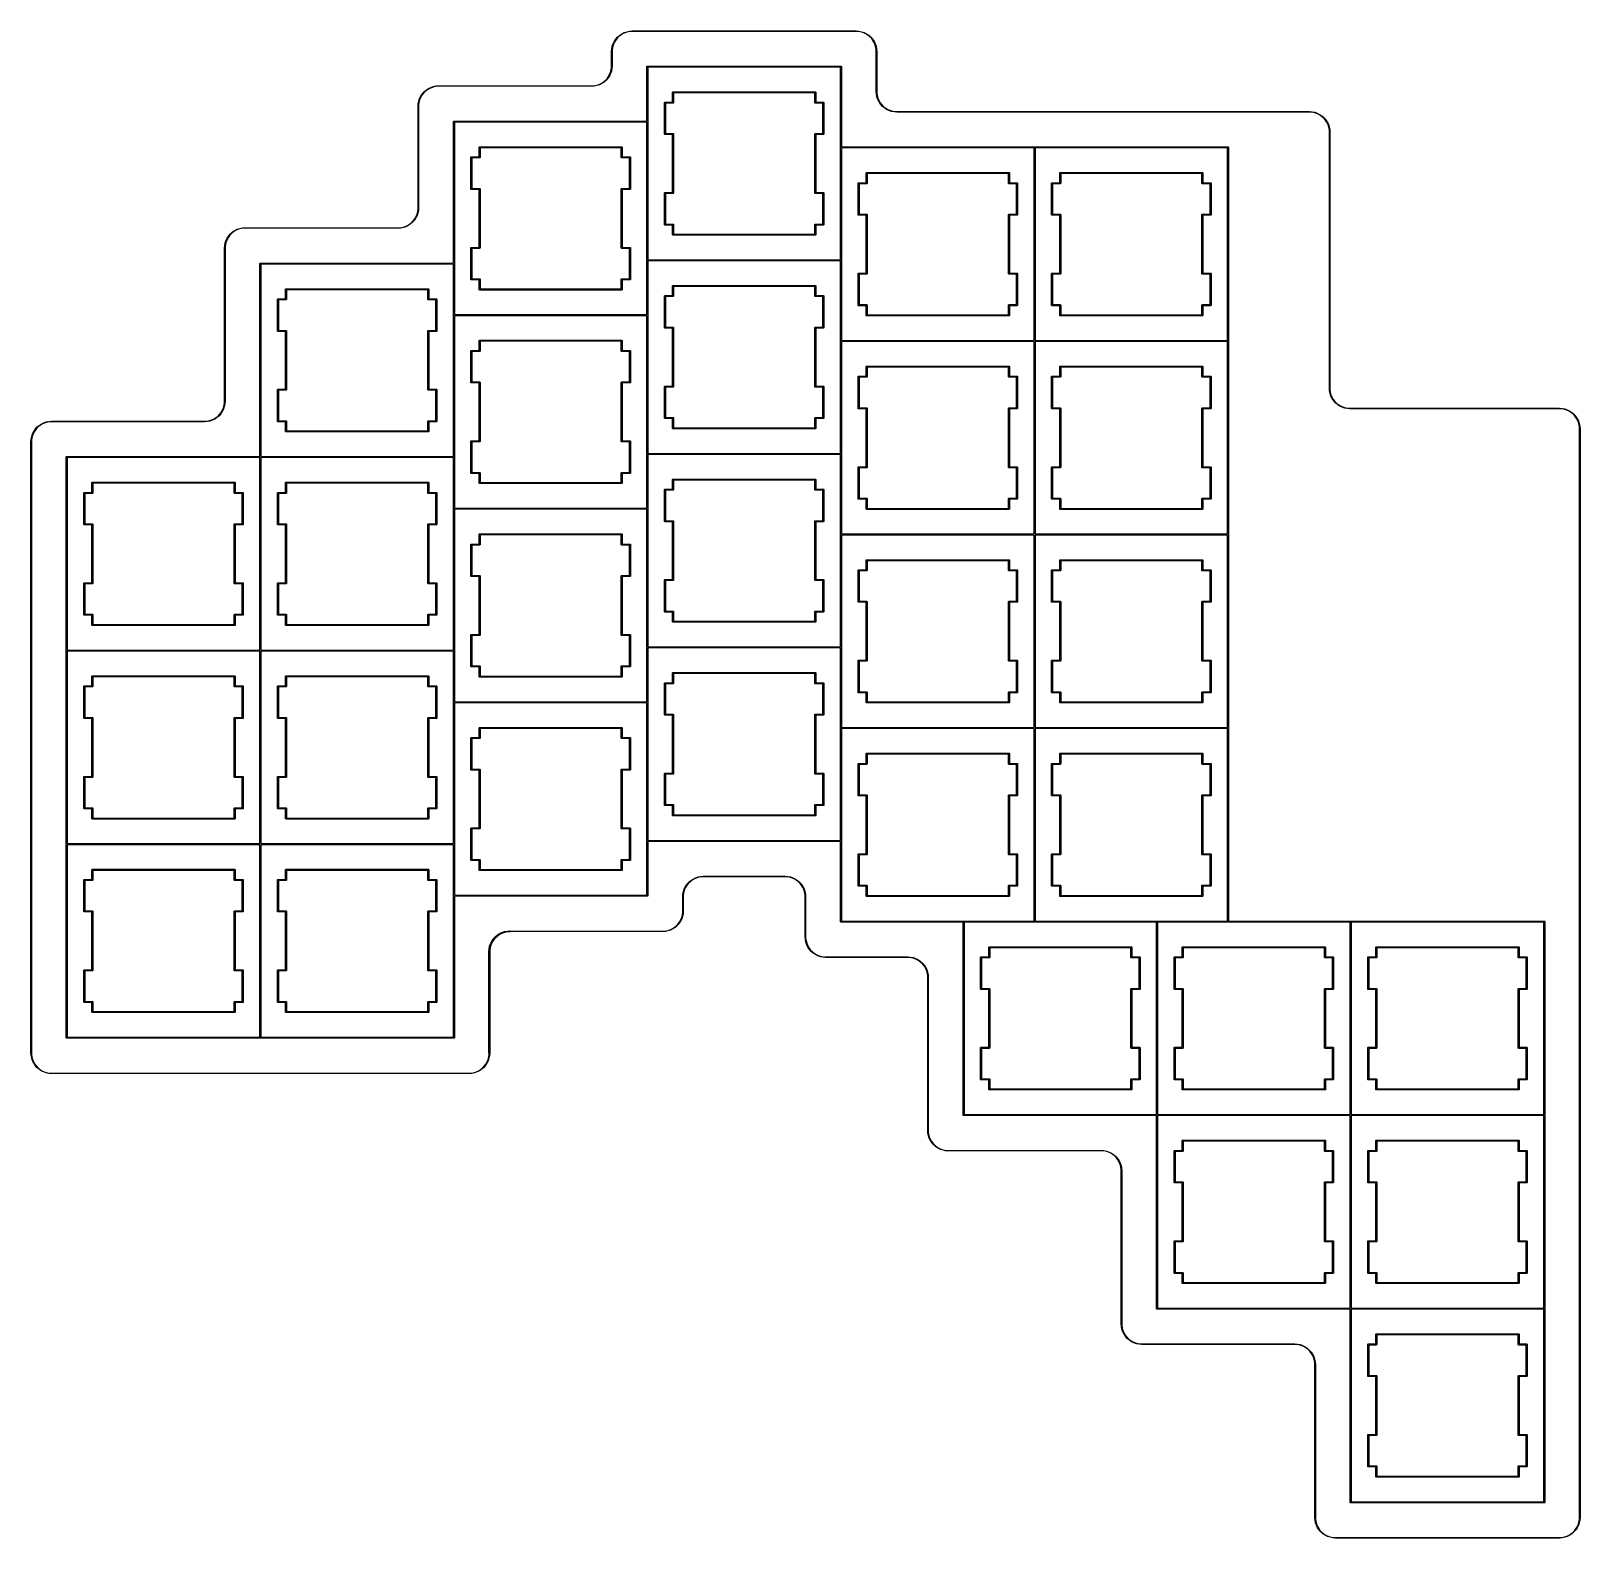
# Model space of a CAD drawing. Extents: x 0.68 to 6.68, y -7.11 to -1.27.
import ezdxf

# ---------------------------------------------------------------- set-up
doc = ezdxf.new("R2010")
doc.units = 0
doc.header["$MEASUREMENT"] = 0
doc.layers.add('BLACK', color=7, linetype='CONTINUOUS')

msp = doc.modelspace()

# ---------------------------------------------------------------- linework, layer by layer
at = {"layer": 'BLACK', "linetype": 'CONTINUOUS'}
for p, q in [((2.936, -1.3184), (2.9321, -1.3278)), ((2.9322, -1.3223), (2.9369, -1.313)), ((2.9411, -1.3096), (2.936, -1.3184)), ((2.9369, -1.313), (2.9427, -1.3043)), ((2.9473, -1.3015), (2.9411, -1.3096)), ((2.9427, -1.3043), (2.9495, -1.2965)), ((2.9545, -1.2943), (2.9473, -1.3015)), ((2.9495, -1.2965), (2.9574, -1.2896)), ((2.9626, -1.2881), (2.9545, -1.2943)), ((2.9574, -1.2896), (2.966, -1.2838)), ((2.9714, -1.283), (2.9626, -1.2881)), ((2.966, -1.2838), (2.9754, -1.2792)), ((2.9809, -1.2791), (2.9714, -1.283)), ((2.9754, -1.2792), (2.9853, -1.2758)), ((2.9907, -1.2764), (2.9809, -1.2791)), ((2.9853, -1.2758), (2.9955, -1.2738)), ((3.0008, -1.2751), (2.9907, -1.2764)), ((2.9955, -1.2738), (3.0059, -1.2731)), ((3.0059, -1.2751), (3.0008, -1.2751)), ((3.0059, -1.2731), (3.874, -1.2731)), ((3.874, -1.2751), (3.0059, -1.2751)), ((3.874, -1.2731), (3.8844, -1.2738)), ((3.8791, -1.2751), (3.874, -1.2751)), ((3.8892, -1.2764), (3.8791, -1.2751)), ((3.8844, -1.2738), (3.8946, -1.2758)), ((3.8991, -1.2791), (3.8892, -1.2764)), ((3.8946, -1.2758), (3.9045, -1.2792)), ((3.9085, -1.283), (3.8991, -1.2791)), ((3.9045, -1.2792), (3.9139, -1.2838)), ((3.9173, -1.2881), (3.9085, -1.283)), ((3.9139, -1.2838), (3.9225, -1.2896)), ((3.9254, -1.2943), (3.9173, -1.2881)), ((3.9225, -1.2896), (3.9304, -1.2965)), ((3.9326, -1.3015), (3.9254, -1.2943)), ((3.9304, -1.2965), (3.9373, -1.3043)), ((3.9388, -1.3096), (3.9326, -1.3015)), ((3.9373, -1.3043), (3.9431, -1.313)), ((3.9439, -1.3184), (3.9388, -1.3096)), ((3.9431, -1.313), (3.9477, -1.3223)), ((3.9478, -1.3278), (3.9439, -1.3184)), ((2.9262, -1.3529), (2.9269, -1.3424)), ((2.9262, -1.4079), (2.9262, -1.3529)), ((2.9269, -1.3424), (2.9289, -1.3322)), ((2.9295, -1.3377), (2.9281, -1.3478)), ((2.9281, -1.3478), (2.9281, -1.3529)), ((2.9281, -1.3529), (2.9281, -1.4079)), ((2.9289, -1.3322), (2.9322, -1.3223)), ((2.9321, -1.3278), (2.9295, -1.3377)), ((3.9477, -1.3223), (3.951, -1.3322)), ((3.9504, -1.3377), (3.9478, -1.3278)), ((3.9518, -1.3478), (3.9504, -1.3377)), ((3.951, -1.3322), (3.9531, -1.3424)), ((3.9518, -1.3529), (3.9518, -1.3478)), ((3.9518, -1.5079), (3.9518, -1.3529)), ((3.9531, -1.3424), (3.9537, -1.3529)), ((3.9537, -1.3529), (3.9537, -1.5079)), ((2.9221, -1.4384), (2.9175, -1.4477)), ((2.9183, -1.4423), (2.9222, -1.4329)), ((2.9254, -1.4285), (2.9221, -1.4384)), ((2.9222, -1.4329), (2.9249, -1.4231)), ((2.9249, -1.4231), (2.9262, -1.413)), ((2.9275, -1.4183), (2.9254, -1.4285)), ((2.9262, -1.413), (2.9262, -1.4079)), ((2.9281, -1.4079), (2.9275, -1.4183)), ((3.063, -1.4119), (3.0631, -1.4112)), ((3.063, -1.6224), (3.063, -1.4119)), ((3.0631, -1.4112), (3.0642, -1.4101)), ((3.0642, -1.4101), (3.065, -1.4099)), ((3.065, -1.4099), (3.815, -1.4099)), ((3.0669, -1.4139), (3.0669, -1.6244)), ((3.813, -1.4139), (3.0669, -1.4139)), ((3.813, -1.7244), (3.813, -1.4139)), ((3.815, -1.4099), (3.8157, -1.4101)), ((3.8157, -1.4101), (3.8168, -1.4112)), ((3.8168, -1.4112), (3.8169, -1.4119)), ((3.8169, -1.4119), (3.8169, -1.7224)), ((2.2126, -1.5006), (2.2045, -1.5068)), ((2.2074, -1.5021), (2.216, -1.4963)), ((2.2214, -1.4955), (2.2126, -1.5006)), ((2.216, -1.4963), (2.2254, -1.4917)), ((2.2309, -1.4916), (2.2214, -1.4955)), ((2.2254, -1.4917), (2.2353, -1.4883)), ((2.2407, -1.4889), (2.2309, -1.4916)), ((2.2353, -1.4883), (2.2455, -1.4863)), ((2.2508, -1.4876), (2.2407, -1.4889)), ((2.2455, -1.4863), (2.2559, -1.4856)), ((2.2559, -1.4876), (2.2508, -1.4876)), ((2.2559, -1.4856), (2.8484, -1.4856)), ((2.8484, -1.4876), (2.2559, -1.4876)), ((2.8484, -1.4856), (2.8535, -1.4856)), ((2.8588, -1.4869), (2.8484, -1.4876)), ((2.8535, -1.4856), (2.8636, -1.4843)), ((2.8691, -1.4849), (2.8588, -1.4869)), ((2.8636, -1.4843), (2.8735, -1.4817)), ((2.8789, -1.4815), (2.8691, -1.4849)), ((2.8735, -1.4817), (2.8829, -1.4778)), ((2.8883, -1.4769), (2.8789, -1.4815)), ((2.8829, -1.4778), (2.8917, -1.4727)), ((2.897, -1.4711), (2.8883, -1.4769)), ((2.8917, -1.4727), (2.8998, -1.4665)), ((2.9048, -1.4642), (2.897, -1.4711)), ((2.8998, -1.4665), (2.907, -1.4593)), ((2.9117, -1.4564), (2.9048, -1.4642)), ((2.907, -1.4593), (2.9132, -1.4512)), ((2.9175, -1.4477), (2.9117, -1.4564)), ((2.9132, -1.4512), (2.9183, -1.4423)), ((2.1762, -1.5654), (2.1769, -1.5549)), ((2.1769, -1.5549), (2.1789, -1.5447)), ((2.1795, -1.5502), (2.1781, -1.5603)), ((2.1781, -1.5603), (2.1781, -1.5654)), ((2.1789, -1.5447), (2.1822, -1.5348)), ((2.1821, -1.5403), (2.1795, -1.5502)), ((2.186, -1.5309), (2.1821, -1.5403)), ((2.1822, -1.5348), (2.1869, -1.5255)), ((2.1911, -1.5221), (2.186, -1.5309)), ((2.1869, -1.5255), (2.1927, -1.5168)), ((2.1973, -1.514), (2.1911, -1.5221)), ((2.1927, -1.5168), (2.1995, -1.509)), ((2.2045, -1.5068), (2.1973, -1.514)), ((2.1995, -1.509), (2.2074, -1.5021)), ((3.1309, -1.5507), (3.1311, -1.5499)), ((3.1309, -1.6727), (3.1309, -1.5507)), ((3.1311, -1.5499), (3.1321, -1.5489)), ((3.1321, -1.5489), (3.1329, -1.5487)), ((3.1329, -1.5487), (3.1624, -1.5487)), ((3.1644, -1.5527), (3.1348, -1.5527)), ((3.1348, -1.5527), (3.1348, -1.6708)), ((3.1624, -1.5113), (3.1626, -1.5106)), ((3.1624, -1.5487), (3.1624, -1.5113)), ((3.1626, -1.5106), (3.1636, -1.5095)), ((3.1636, -1.5095), (3.1644, -1.5094)), ((3.1644, -1.5094), (3.7156, -1.5094)), ((3.1651, -1.5525), (3.1644, -1.5527)), ((3.1662, -1.5514), (3.1651, -1.5525)), ((3.1663, -1.5507), (3.1662, -1.5514)), ((3.1663, -1.5133), (3.1663, -1.5507)), ((3.7136, -1.5133), (3.1663, -1.5133)), ((3.7136, -1.5507), (3.7136, -1.5133)), ((3.7137, -1.5514), (3.7136, -1.5507)), ((3.7148, -1.5525), (3.7137, -1.5514)), ((3.7156, -1.5527), (3.7148, -1.5525)), ((3.7156, -1.5094), (3.7163, -1.5095)), ((3.7451, -1.5527), (3.7156, -1.5527)), ((3.7163, -1.5095), (3.7174, -1.5106)), ((3.7174, -1.5106), (3.7175, -1.5113)), ((3.7175, -1.5113), (3.7175, -1.5487)), ((3.7175, -1.5487), (3.747, -1.5487)), ((3.7451, -1.6708), (3.7451, -1.5527)), ((3.747, -1.5487), (3.7478, -1.5489)), ((3.7478, -1.5489), (3.7489, -1.5499)), ((3.7489, -1.5499), (3.749, -1.5507)), ((3.749, -1.5507), (3.749, -1.6727)), ((3.9525, -1.5183), (3.9518, -1.5079)), ((3.9545, -1.5285), (3.9525, -1.5183)), ((3.9537, -1.5079), (3.9537, -1.513)), ((3.9537, -1.513), (3.9551, -1.5231)), ((3.9578, -1.5384), (3.9545, -1.5285)), ((3.9551, -1.5231), (3.9577, -1.5329)), ((3.9577, -1.5329), (3.9616, -1.5423)), ((3.9625, -1.5477), (3.9578, -1.5384)), ((3.9616, -1.5423), (3.9667, -1.5512)), ((3.9682, -1.5564), (3.9625, -1.5477)), ((3.9667, -1.5512), (3.9729, -1.5593)), ((3.9751, -1.5642), (3.9682, -1.5564)), ((3.9729, -1.5593), (3.9801, -1.5665)), ((2.1762, -1.9579), (2.1762, -1.5654)), ((2.1781, -1.5654), (2.1781, -1.9579)), ((3.983, -1.5711), (3.9751, -1.5642)), ((3.9801, -1.5665), (3.9882, -1.5727)), ((3.9916, -1.5769), (3.983, -1.5711)), ((3.9882, -1.5727), (3.997, -1.5778)), ((4.001, -1.5815), (3.9916, -1.5769)), ((3.997, -1.5778), (4.0064, -1.5817)), ((4.0109, -1.5849), (4.001, -1.5815)), ((4.0064, -1.5817), (4.0163, -1.5843)), ((4.0211, -1.5869), (4.0109, -1.5849)), ((4.0163, -1.5843), (4.0264, -1.5856)), ((4.0315, -1.5876), (4.0211, -1.5869)), ((4.0264, -1.5856), (4.0315, -1.5856)), ((4.0315, -1.5856), (5.6299, -1.5856)), ((5.6299, -1.5876), (4.0315, -1.5876)), ((5.6299, -1.5856), (5.6403, -1.5863)), ((5.635, -1.5876), (5.6299, -1.5876)), ((5.6451, -1.5889), (5.635, -1.5876)), ((5.6403, -1.5863), (5.6506, -1.5883)), ((5.655, -1.5916), (5.6451, -1.5889)), ((5.6506, -1.5883), (5.6604, -1.5917)), ((5.6644, -1.5955), (5.655, -1.5916)), ((5.6604, -1.5917), (5.6698, -1.5963)), ((5.6732, -1.6006), (5.6644, -1.5955)), ((5.6698, -1.5963), (5.6785, -1.6021)), ((5.6813, -1.6068), (5.6732, -1.6006)), ((5.6785, -1.6021), (5.6863, -1.609)), ((5.6885, -1.614), (5.6813, -1.6068)), ((5.6863, -1.609), (5.6932, -1.6168)), ((5.6947, -1.6221), (5.6885, -1.614)), ((5.6932, -1.6168), (5.699, -1.6255)), ((2.313, -1.6244), (2.3131, -1.6237)), ((2.313, -2.1724), (2.313, -1.6244)), ((2.3131, -1.6237), (2.3142, -1.6226)), ((2.3142, -1.6226), (2.315, -1.6224)), ((2.315, -1.6224), (3.063, -1.6224)), ((2.3169, -1.6264), (2.3169, -2.1744)), ((3.063, -1.6264), (2.3169, -1.6264)), ((3.063, -2.1619), (3.063, -1.6264)), ((3.0669, -1.6244), (3.0669, -2.1599)), ((3.1311, -1.6735), (3.1309, -1.6727)), ((3.1321, -1.6746), (3.1311, -1.6735)), ((3.1329, -1.6747), (3.1321, -1.6746)), ((3.1624, -1.6747), (3.1329, -1.6747)), ((3.1348, -1.6708), (3.1644, -1.6708)), ((3.1624, -1.8991), (3.1624, -1.6747)), ((3.1644, -1.6708), (3.1651, -1.6709)), ((3.1651, -1.6709), (3.1662, -1.672)), ((3.1662, -1.672), (3.1663, -1.6727)), ((3.1663, -1.6727), (3.1663, -1.9011)), ((3.7136, -1.6727), (3.7137, -1.672)), ((3.7136, -1.9011), (3.7136, -1.6727)), ((3.7137, -1.672), (3.7148, -1.6709)), ((3.7148, -1.6709), (3.7156, -1.6708)), ((3.7156, -1.6708), (3.7451, -1.6708)), ((3.747, -1.6747), (3.7175, -1.6747)), ((3.7175, -1.6747), (3.7175, -1.8991)), ((3.7478, -1.6746), (3.747, -1.6747)), ((3.7489, -1.6735), (3.7478, -1.6746)), ((3.749, -1.6727), (3.7489, -1.6735)), ((5.6998, -1.6309), (5.6947, -1.6221)), ((5.699, -1.6255), (5.7036, -1.6348)), ((5.7037, -1.6403), (5.6998, -1.6309)), ((5.7036, -1.6348), (5.7069, -1.6447)), ((5.7063, -1.6502), (5.7037, -1.6403)), ((5.7077, -1.6603), (5.7063, -1.6502)), ((5.7069, -1.6447), (5.709, -1.6549)), ((5.7077, -1.6654), (5.7077, -1.6603)), ((5.7077, -2.6575), (5.7077, -1.6654)), ((5.709, -1.6549), (5.7096, -1.6654)), ((5.7096, -1.6654), (5.7096, -2.6575)), ((2.4124, -1.7238), (2.4126, -1.7231)), ((2.4124, -1.7612), (2.4124, -1.7238)), ((2.4126, -1.7231), (2.4136, -1.722)), ((2.4136, -1.722), (2.4144, -1.7219)), ((2.4144, -1.7219), (2.9656, -1.7219)), ((2.4163, -1.7258), (2.4163, -1.7632)), ((2.9636, -1.7258), (2.4163, -1.7258)), ((2.9636, -1.7632), (2.9636, -1.7258)), ((2.9656, -1.7219), (2.9663, -1.722)), ((2.9663, -1.722), (2.9674, -1.7231)), ((2.9674, -1.7231), (2.9675, -1.7238)), ((2.9675, -1.7238), (2.9675, -1.7612)), ((3.813, -2.1599), (3.813, -1.7244)), ((3.8169, -1.7224), (4.565, -1.7224)), ((3.8169, -1.7264), (3.8169, -2.1619)), ((4.563, -1.7264), (3.8169, -1.7264)), ((4.563, -2.4724), (4.563, -1.7264)), ((4.565, -1.7224), (5.315, -1.7224)), ((4.5669, -1.7264), (4.5669, -2.4724)), ((5.313, -1.7264), (4.5669, -1.7264)), ((5.313, -2.4724), (5.313, -1.7264)), ((5.315, -1.7224), (5.3157, -1.7226)), ((5.3157, -1.7226), (5.3168, -1.7237)), ((5.3168, -1.7237), (5.3169, -1.7244)), ((5.3169, -1.7244), (5.3169, -2.4744)), ((2.3809, -1.7632), (2.3811, -1.7624)), ((2.3809, -1.8852), (2.3809, -1.7632)), ((2.3811, -1.7624), (2.3821, -1.7614)), ((2.3821, -1.7614), (2.3829, -1.7612)), ((2.3829, -1.7612), (2.4124, -1.7612)), ((2.4144, -1.7652), (2.3848, -1.7652)), ((2.3848, -1.7652), (2.3848, -1.8833)), ((2.4151, -1.765), (2.4144, -1.7652)), ((2.4162, -1.7639), (2.4151, -1.765)), ((2.4163, -1.7632), (2.4162, -1.7639)), ((2.9637, -1.7639), (2.9636, -1.7632)), ((2.9648, -1.765), (2.9637, -1.7639)), ((2.9656, -1.7652), (2.9648, -1.765)), ((2.9951, -1.7652), (2.9656, -1.7652)), ((2.9675, -1.7612), (2.997, -1.7612)), ((2.9951, -1.8833), (2.9951, -1.7652)), ((2.997, -1.7612), (2.9978, -1.7614)), ((2.9978, -1.7614), (2.9989, -1.7624)), ((2.9989, -1.7624), (2.999, -1.7632)), ((2.999, -1.7632), (2.999, -1.8852)), ((3.9124, -1.8238), (3.9126, -1.8231)), ((3.9124, -1.8612), (3.9124, -1.8238)), ((3.9126, -1.8231), (3.9136, -1.822)), ((3.9136, -1.822), (3.9144, -1.8219)), ((3.9144, -1.8219), (4.4656, -1.8219)), ((3.9163, -1.8258), (3.9163, -1.8632)), ((4.4636, -1.8258), (3.9163, -1.8258)), ((4.4636, -1.8632), (4.4636, -1.8258)), ((4.4656, -1.8219), (4.4663, -1.822)), ((4.4663, -1.822), (4.4674, -1.8231)), ((4.4674, -1.8231), (4.4675, -1.8238)), ((4.4675, -1.8238), (4.4675, -1.8612)), ((4.6624, -1.8238), (4.6626, -1.8231)), ((4.6624, -1.8612), (4.6624, -1.8238)), ((4.6626, -1.8231), (4.6636, -1.822)), ((4.6636, -1.822), (4.6644, -1.8219)), ((4.6644, -1.8219), (5.2156, -1.8219)), ((4.6663, -1.8258), (4.6663, -1.8632)), ((5.2136, -1.8258), (4.6663, -1.8258)), ((5.2136, -1.8632), (5.2136, -1.8258)), ((5.2156, -1.8219), (5.2163, -1.822)), ((5.2163, -1.822), (5.2174, -1.8231)), ((5.2174, -1.8231), (5.2175, -1.8238)), ((5.2175, -1.8238), (5.2175, -1.8612)), ((2.3811, -1.886), (2.3809, -1.8852)), ((2.3821, -1.8871), (2.3811, -1.886)), ((2.3829, -1.8872), (2.3821, -1.8871)), ((2.4124, -1.8872), (2.3829, -1.8872)), ((2.3848, -1.8833), (2.4144, -1.8833)), ((2.4124, -2.1116), (2.4124, -1.8872)), ((2.4144, -1.8833), (2.4151, -1.8834)), ((2.4151, -1.8834), (2.4162, -1.8845)), ((2.4162, -1.8845), (2.4163, -1.8852)), ((2.4163, -1.8852), (2.4163, -2.1136)), ((2.9636, -1.8852), (2.9637, -1.8845)), ((2.9636, -2.1136), (2.9636, -1.8852)), ((2.9637, -1.8845), (2.9648, -1.8834)), ((2.9648, -1.8834), (2.9656, -1.8833)), ((2.9656, -1.8833), (2.9951, -1.8833)), ((2.997, -1.8872), (2.9675, -1.8872)), ((2.9675, -1.8872), (2.9675, -2.1116)), ((2.9978, -1.8871), (2.997, -1.8872)), ((2.9989, -1.886), (2.9978, -1.8871)), ((2.999, -1.8852), (2.9989, -1.886)), ((3.1309, -1.9011), (3.1311, -1.9003)), ((3.1309, -2.0231), (3.1309, -1.9011)), ((3.1311, -1.9003), (3.1321, -1.8993)), ((3.1321, -1.8993), (3.1329, -1.8991)), ((3.1329, -1.8991), (3.1624, -1.8991)), ((3.1644, -1.9031), (3.1348, -1.9031)), ((3.1348, -1.9031), (3.1348, -2.0212)), ((3.1651, -1.9029), (3.1644, -1.9031)), ((3.1662, -1.9018), (3.1651, -1.9029)), ((3.1663, -1.9011), (3.1662, -1.9018)), ((3.7137, -1.9018), (3.7136, -1.9011)), ((3.7148, -1.9029), (3.7137, -1.9018)), ((3.7156, -1.9031), (3.7148, -1.9029)), ((3.7451, -1.9031), (3.7156, -1.9031)), ((3.7175, -1.8991), (3.747, -1.8991)), ((3.7451, -2.0212), (3.7451, -1.9031)), ((3.747, -1.8991), (3.7478, -1.8993)), ((3.7478, -1.8993), (3.7489, -1.9003)), ((3.7489, -1.9003), (3.749, -1.9011)), ((3.749, -1.9011), (3.749, -2.0231)), ((3.8809, -1.8632), (3.8811, -1.8624)), ((3.8809, -1.9852), (3.8809, -1.8632)), ((3.8811, -1.8624), (3.8821, -1.8614)), ((3.8821, -1.8614), (3.8829, -1.8612)), ((3.8829, -1.8612), (3.9124, -1.8612)), ((3.9144, -1.8652), (3.8848, -1.8652)), ((3.8848, -1.8652), (3.8848, -1.9833)), ((3.9151, -1.865), (3.9144, -1.8652)), ((3.9162, -1.8639), (3.9151, -1.865)), ((3.9163, -1.8632), (3.9162, -1.8639)), ((4.4637, -1.8639), (4.4636, -1.8632)), ((4.4648, -1.865), (4.4637, -1.8639)), ((4.4656, -1.8652), (4.4648, -1.865)), ((4.4951, -1.8652), (4.4656, -1.8652)), ((4.4675, -1.8612), (4.497, -1.8612)), ((4.4951, -1.9833), (4.4951, -1.8652)), ((4.497, -1.8612), (4.4978, -1.8614)), ((4.4978, -1.8614), (4.4989, -1.8624)), ((4.4989, -1.8624), (4.499, -1.8632)), ((4.499, -1.8632), (4.499, -1.9852)), ((4.6309, -1.8632), (4.6311, -1.8624)), ((4.6309, -1.9852), (4.6309, -1.8632)), ((4.6311, -1.8624), (4.6321, -1.8614)), ((4.6321, -1.8614), (4.6329, -1.8612)), ((4.6329, -1.8612), (4.6624, -1.8612)), ((4.6644, -1.8652), (4.6348, -1.8652)), ((4.6348, -1.8652), (4.6348, -1.9833)), ((4.6651, -1.865), (4.6644, -1.8652)), ((4.6662, -1.8639), (4.6651, -1.865)), ((4.6663, -1.8632), (4.6662, -1.8639)), ((5.2137, -1.8639), (5.2136, -1.8632)), ((5.2148, -1.865), (5.2137, -1.8639)), ((5.2156, -1.8652), (5.2148, -1.865)), ((5.2451, -1.8652), (5.2156, -1.8652)), ((5.2175, -1.8612), (5.247, -1.8612)), ((5.2451, -1.9833), (5.2451, -1.8652)), ((5.247, -1.8612), (5.2478, -1.8614)), ((5.2478, -1.8614), (5.2489, -1.8624)), ((5.2489, -1.8624), (5.249, -1.8632)), ((5.249, -1.8632), (5.249, -1.9852)), ((2.1754, -1.9785), (2.1721, -1.9884)), ((2.1722, -1.9829), (2.1749, -1.9731)), ((2.1749, -1.9731), (2.1762, -1.963)), ((2.1775, -1.9683), (2.1754, -1.9785)), ((2.1762, -1.963), (2.1762, -1.9579)), ((2.1781, -1.9579), (2.1775, -1.9683)), ((1.4754, -2.0417), (1.4853, -2.0383)), ((1.4907, -2.0389), (1.4809, -2.0416)), ((1.4853, -2.0383), (1.4955, -2.0363)), ((1.5008, -2.0376), (1.4907, -2.0389)), ((1.4955, -2.0363), (1.5059, -2.0356)), ((1.5059, -2.0376), (1.5008, -2.0376)), ((1.5059, -2.0356), (2.0984, -2.0356)), ((2.0984, -2.0376), (1.5059, -2.0376)), ((2.0984, -2.0356), (2.1035, -2.0356)), ((2.1088, -2.0369), (2.0984, -2.0376)), ((2.1035, -2.0356), (2.1136, -2.0343)), ((2.1191, -2.0349), (2.1088, -2.0369)), ((2.1136, -2.0343), (2.1235, -2.0317)), ((2.1289, -2.0315), (2.1191, -2.0349)), ((2.1235, -2.0317), (2.1329, -2.0278)), ((2.1383, -2.0269), (2.1289, -2.0315)), ((2.1329, -2.0278), (2.1417, -2.0227)), ((2.147, -2.0211), (2.1383, -2.0269)), ((2.1417, -2.0227), (2.1498, -2.0165)), ((2.1548, -2.0142), (2.147, -2.0211)), ((2.1498, -2.0165), (2.157, -2.0093)), ((2.1617, -2.0064), (2.1548, -2.0142)), ((2.157, -2.0093), (2.1632, -2.0012)), ((2.1675, -1.9977), (2.1617, -2.0064)), ((2.1632, -2.0012), (2.1683, -1.9923)), ((2.1721, -1.9884), (2.1675, -1.9977)), ((2.1683, -1.9923), (2.1722, -1.9829)), ((3.1311, -2.0239), (3.1309, -2.0231)), ((3.1321, -2.0249), (3.1311, -2.0239)), ((3.1329, -2.0251), (3.1321, -2.0249)), ((3.1624, -2.0251), (3.1329, -2.0251)), ((3.1348, -2.0212), (3.1644, -2.0212)), ((3.1624, -2.0625), (3.1624, -2.0251)), ((3.1644, -2.0212), (3.1651, -2.0213)), ((3.1651, -2.0213), (3.1662, -2.0224)), ((3.1662, -2.0224), (3.1663, -2.0231)), ((3.1663, -2.0231), (3.1663, -2.0605)), ((3.7136, -2.0231), (3.7137, -2.0224)), ((3.7136, -2.0605), (3.7136, -2.0231)), ((3.7137, -2.0224), (3.7148, -2.0213)), ((3.7148, -2.0213), (3.7156, -2.0212)), ((3.7156, -2.0212), (3.7451, -2.0212)), ((3.747, -2.0251), (3.7175, -2.0251)), ((3.7175, -2.0251), (3.7175, -2.0625)), ((3.7478, -2.0249), (3.747, -2.0251)), ((3.7489, -2.0239), (3.7478, -2.0249)), ((3.749, -2.0231), (3.7489, -2.0239)), ((3.8811, -1.986), (3.8809, -1.9852)), ((3.8821, -1.9871), (3.8811, -1.986)), ((3.8829, -1.9872), (3.8821, -1.9871)), ((3.9124, -1.9872), (3.8829, -1.9872)), ((3.8848, -1.9833), (3.9144, -1.9833)), ((3.9124, -2.2116), (3.9124, -1.9872)), ((3.9144, -1.9833), (3.9151, -1.9834)), ((3.9151, -1.9834), (3.9162, -1.9845)), ((3.9162, -1.9845), (3.9163, -1.9852)), ((3.9163, -1.9852), (3.9163, -2.2136)), ((4.4636, -1.9852), (4.4637, -1.9845)), ((4.4636, -2.2136), (4.4636, -1.9852)), ((4.4637, -1.9845), (4.4648, -1.9834)), ((4.4648, -1.9834), (4.4656, -1.9833)), ((4.4656, -1.9833), (4.4951, -1.9833)), ((4.497, -1.9872), (4.4675, -1.9872)), ((4.4675, -1.9872), (4.4675, -2.2116)), ((4.4978, -1.9871), (4.497, -1.9872)), ((4.4989, -1.986), (4.4978, -1.9871)), ((4.499, -1.9852), (4.4989, -1.986)), ((4.6311, -1.986), (4.6309, -1.9852)), ((4.6321, -1.9871), (4.6311, -1.986)), ((4.6329, -1.9872), (4.6321, -1.9871)), ((4.6624, -1.9872), (4.6329, -1.9872)), ((4.6348, -1.9833), (4.6644, -1.9833)), ((4.6624, -2.2116), (4.6624, -1.9872)), ((4.6644, -1.9833), (4.6651, -1.9834)), ((4.6651, -1.9834), (4.6662, -1.9845)), ((4.6662, -1.9845), (4.6663, -1.9852)), ((4.6663, -1.9852), (4.6663, -2.2136)), ((5.2136, -1.9852), (5.2137, -1.9845)), ((5.2136, -2.2136), (5.2136, -1.9852)), ((5.2137, -1.9845), (5.2148, -1.9834)), ((5.2148, -1.9834), (5.2156, -1.9833)), ((5.2156, -1.9833), (5.2451, -1.9833)), ((5.247, -1.9872), (5.2175, -1.9872)), ((5.2175, -1.9872), (5.2175, -2.2116)), ((5.2478, -1.9871), (5.247, -1.9872)), ((5.2489, -1.986), (5.2478, -1.9871)), ((5.249, -1.9852), (5.2489, -1.986)), ((1.4269, -2.1049), (1.4289, -2.0947)), ((1.4295, -2.1002), (1.4281, -2.1103)), ((1.4289, -2.0947), (1.4322, -2.0848)), ((1.4321, -2.0903), (1.4295, -2.1002)), ((1.436, -2.0809), (1.4321, -2.0903)), ((1.4322, -2.0848), (1.4369, -2.0755)), ((1.4411, -2.0721), (1.436, -2.0809)), ((1.4369, -2.0755), (1.4427, -2.0668)), ((1.4473, -2.064), (1.4411, -2.0721)), ((1.4427, -2.0668), (1.4495, -2.059)), ((1.4545, -2.0568), (1.4473, -2.064)), ((1.4495, -2.059), (1.4574, -2.0521)), ((1.4626, -2.0506), (1.4545, -2.0568)), ((1.4574, -2.0521), (1.466, -2.0463)), ((1.4714, -2.0455), (1.4626, -2.0506)), ((1.466, -2.0463), (1.4754, -2.0417)), ((1.4809, -2.0416), (1.4714, -2.0455)), ((3.1626, -2.0633), (3.1624, -2.0625)), ((3.1636, -2.0643), (3.1626, -2.0633)), ((3.1644, -2.0645), (3.1636, -2.0643)), ((3.7156, -2.0645), (3.1644, -2.0645)), ((3.1663, -2.0605), (3.7136, -2.0605)), ((3.7163, -2.0643), (3.7156, -2.0645)), ((3.7174, -2.0633), (3.7163, -2.0643)), ((3.7175, -2.0625), (3.7174, -2.0633)), ((1.4262, -2.1154), (1.4269, -2.1049)), ((1.4262, -2.7079), (1.4262, -2.1154)), ((1.4281, -2.1103), (1.4281, -2.1154)), ((1.4281, -2.1154), (1.4281, -2.7079)), ((2.3809, -2.1136), (2.3811, -2.1128)), ((2.3809, -2.2356), (2.3809, -2.1136)), ((2.3811, -2.1128), (2.3821, -2.1118)), ((2.3821, -2.1118), (2.3829, -2.1116)), ((2.3829, -2.1116), (2.4124, -2.1116)), ((2.4144, -2.1156), (2.3848, -2.1156)), ((2.3848, -2.1156), (2.3848, -2.2337)), ((2.4151, -2.1154), (2.4144, -2.1156)), ((2.4162, -2.1143), (2.4151, -2.1154)), ((2.4163, -2.1136), (2.4162, -2.1143)), ((2.9637, -2.1143), (2.9636, -2.1136)), ((2.9648, -2.1154), (2.9637, -2.1143)), ((2.9656, -2.1156), (2.9648, -2.1154)), ((2.9951, -2.1156), (2.9656, -2.1156)), ((2.9675, -2.1116), (2.997, -2.1116)), ((2.9951, -2.2337), (2.9951, -2.1156)), ((2.997, -2.1116), (2.9978, -2.1118)), ((2.9978, -2.1118), (2.9989, -2.1128)), ((2.9989, -2.1128), (2.999, -2.1136)), ((2.999, -2.1136), (2.999, -2.2356)), ((3.0669, -2.1599), (3.813, -2.1599)), ((1.563, -2.1744), (1.5631, -2.1737)), ((1.563, -2.9224), (1.563, -2.1744)), ((1.5631, -2.1737), (1.5642, -2.1726)), ((1.5642, -2.1726), (1.565, -2.1724)), ((1.565, -2.1724), (2.313, -2.1724)), ((1.5669, -2.1764), (1.5669, -2.9224)), ((2.313, -2.1764), (1.5669, -2.1764)), ((2.313, -2.3744), (2.313, -2.1764)), ((2.3169, -2.1744), (2.3169, -2.3724)), ((3.063, -2.3724), (3.063, -2.1619)), ((3.0669, -2.1639), (3.0669, -2.3744)), ((3.813, -2.1639), (3.0669, -2.1639)), ((3.813, -2.4744), (3.813, -2.1639)), ((3.8169, -2.1619), (3.8169, -2.4724)), ((3.8809, -2.2136), (3.8811, -2.2128)), ((3.8809, -2.3356), (3.8809, -2.2136)), ((3.8811, -2.2128), (3.8821, -2.2118)), ((3.8821, -2.2118), (3.8829, -2.2116)), ((3.8829, -2.2116), (3.9124, -2.2116)), ((3.9144, -2.2156), (3.8848, -2.2156)), ((3.8848, -2.2156), (3.8848, -2.3337)), ((3.9151, -2.2154), (3.9144, -2.2156)), ((3.9162, -2.2143), (3.9151, -2.2154)), ((3.9163, -2.2136), (3.9162, -2.2143)), ((4.4637, -2.2143), (4.4636, -2.2136)), ((4.4648, -2.2154), (4.4637, -2.2143)), ((4.4656, -2.2156), (4.4648, -2.2154)), ((4.4951, -2.2156), (4.4656, -2.2156)), ((4.4675, -2.2116), (4.497, -2.2116)), ((4.4951, -2.3337), (4.4951, -2.2156)), ((4.497, -2.2116), (4.4978, -2.2118)), ((4.4978, -2.2118), (4.4989, -2.2128)), ((4.4989, -2.2128), (4.499, -2.2136)), ((4.499, -2.2136), (4.499, -2.3356)), ((4.6309, -2.2136), (4.6311, -2.2128)), ((4.6309, -2.3356), (4.6309, -2.2136)), ((4.6311, -2.2128), (4.6321, -2.2118)), ((4.6321, -2.2118), (4.6329, -2.2116)), ((4.6329, -2.2116), (4.6624, -2.2116)), ((4.6644, -2.2156), (4.6348, -2.2156)), ((4.6348, -2.2156), (4.6348, -2.3337)), ((4.6651, -2.2154), (4.6644, -2.2156)), ((4.6662, -2.2143), (4.6651, -2.2154)), ((4.6663, -2.2136), (4.6662, -2.2143)), ((5.2137, -2.2143), (5.2136, -2.2136)), ((5.2148, -2.2154), (5.2137, -2.2143)), ((5.2156, -2.2156), (5.2148, -2.2154)), ((5.2451, -2.2156), (5.2156, -2.2156)), ((5.2175, -2.2116), (5.247, -2.2116)), ((5.2451, -2.3337), (5.2451, -2.2156)), ((5.247, -2.2116), (5.2478, -2.2118)), ((5.2478, -2.2118), (5.2489, -2.2128)), ((5.2489, -2.2128), (5.249, -2.2136)), ((5.249, -2.2136), (5.249, -2.3356)), ((1.6624, -2.2738), (1.6626, -2.2731)), ((1.6624, -2.3112), (1.6624, -2.2738)), ((1.6626, -2.2731), (1.6636, -2.272)), ((1.6636, -2.272), (1.6644, -2.2719)), ((1.6644, -2.2719), (2.2156, -2.2719)), ((1.6663, -2.2758), (1.6663, -2.3132)), ((2.2136, -2.2758), (1.6663, -2.2758)), ((2.2136, -2.3132), (2.2136, -2.2758)), ((2.2156, -2.2719), (2.2163, -2.272)), ((2.2163, -2.272), (2.2174, -2.2731)), ((2.2174, -2.2731), (2.2175, -2.2738)), ((2.2175, -2.2738), (2.2175, -2.3112)), ((2.3811, -2.2364), (2.3809, -2.2356)), ((2.3821, -2.2374), (2.3811, -2.2364)), ((2.3829, -2.2376), (2.3821, -2.2374)), ((2.4124, -2.2376), (2.3829, -2.2376)), ((2.3848, -2.2337), (2.4144, -2.2337)), ((2.4124, -2.275), (2.4124, -2.2376)), ((2.4126, -2.2758), (2.4124, -2.275)), ((2.4136, -2.2768), (2.4126, -2.2758)), ((2.4144, -2.277), (2.4136, -2.2768)), ((2.4144, -2.2337), (2.4151, -2.2338)), ((2.9656, -2.277), (2.4144, -2.277)), ((2.4151, -2.2338), (2.4162, -2.2349)), ((2.4162, -2.2349), (2.4163, -2.2356)), ((2.4163, -2.2356), (2.4163, -2.273)), ((2.4163, -2.273), (2.9636, -2.273)), ((2.9636, -2.2356), (2.9637, -2.2349)), ((2.9636, -2.273), (2.9636, -2.2356)), ((2.9637, -2.2349), (2.9648, -2.2338)), ((2.9648, -2.2338), (2.9656, -2.2337)), ((2.9656, -2.2337), (2.9951, -2.2337)), ((2.9663, -2.2768), (2.9656, -2.277)), ((2.9674, -2.2758), (2.9663, -2.2768)), ((2.9675, -2.275), (2.9674, -2.2758)), ((2.997, -2.2376), (2.9675, -2.2376)), ((2.9675, -2.2376), (2.9675, -2.275)), ((2.9978, -2.2374), (2.997, -2.2376)), ((2.9989, -2.2364), (2.9978, -2.2374)), ((2.999, -2.2356), (2.9989, -2.2364)), ((3.1624, -2.2613), (3.1626, -2.2606)), ((3.1624, -2.2987), (3.1624, -2.2613)), ((3.1626, -2.2606), (3.1636, -2.2595)), ((3.1636, -2.2595), (3.1644, -2.2594)), ((3.1644, -2.2594), (3.7156, -2.2594)), ((3.1663, -2.2633), (3.1663, -2.3007)), ((3.7136, -2.2633), (3.1663, -2.2633)), ((3.7136, -2.3007), (3.7136, -2.2633)), ((3.7156, -2.2594), (3.7163, -2.2595)), ((3.7163, -2.2595), (3.7174, -2.2606)), ((3.7174, -2.2606), (3.7175, -2.2613)), ((3.7175, -2.2613), (3.7175, -2.2987)), ((1.6309, -2.3132), (1.6311, -2.3124)), ((1.6309, -2.4352), (1.6309, -2.3132)), ((1.6311, -2.3124), (1.6321, -2.3114)), ((1.6321, -2.3114), (1.6329, -2.3112)), ((1.6329, -2.3112), (1.6624, -2.3112)), ((1.6644, -2.3152), (1.6348, -2.3152)), ((1.6348, -2.3152), (1.6348, -2.4333)), ((1.6651, -2.315), (1.6644, -2.3152)), ((1.6662, -2.3139), (1.6651, -2.315)), ((1.6663, -2.3132), (1.6662, -2.3139)), ((2.2137, -2.3139), (2.2136, -2.3132)), ((2.2148, -2.315), (2.2137, -2.3139)), ((2.2156, -2.3152), (2.2148, -2.315)), ((2.2451, -2.3152), (2.2156, -2.3152)), ((2.2175, -2.3112), (2.247, -2.3112)), ((2.2451, -2.4333), (2.2451, -2.3152)), ((2.247, -2.3112), (2.2478, -2.3114)), ((2.2478, -2.3114), (2.2489, -2.3124)), ((2.2489, -2.3124), (2.249, -2.3132)), ((2.249, -2.3132), (2.249, -2.4352)), ((3.1309, -2.3007), (3.1311, -2.2999)), ((3.1309, -2.4227), (3.1309, -2.3007)), ((3.1311, -2.2999), (3.1321, -2.2989)), ((3.1321, -2.2989), (3.1329, -2.2987)), ((3.1329, -2.2987), (3.1624, -2.2987)), ((3.1644, -2.3027), (3.1348, -2.3027)), ((3.1348, -2.3027), (3.1348, -2.4208)), ((3.1651, -2.3025), (3.1644, -2.3027)), ((3.1662, -2.3014), (3.1651, -2.3025)), ((3.1663, -2.3007), (3.1662, -2.3014)), ((3.7137, -2.3014), (3.7136, -2.3007)), ((3.7148, -2.3025), (3.7137, -2.3014)), ((3.7156, -2.3027), (3.7148, -2.3025)), ((3.7451, -2.3027), (3.7156, -2.3027)), ((3.7175, -2.2987), (3.747, -2.2987)), ((3.7451, -2.4208), (3.7451, -2.3027)), ((3.747, -2.2987), (3.7478, -2.2989)), ((3.7478, -2.2989), (3.7489, -2.2999)), ((3.7489, -2.2999), (3.749, -2.3007)), ((3.749, -2.3007), (3.749, -2.4227)), ((3.8811, -2.3364), (3.8809, -2.3356)), ((3.8821, -2.3374), (3.8811, -2.3364)), ((3.8829, -2.3376), (3.8821, -2.3374)), ((3.9124, -2.3376), (3.8829, -2.3376)), ((3.8848, -2.3337), (3.9144, -2.3337)), ((3.9124, -2.375), (3.9124, -2.3376)), ((3.9144, -2.3337), (3.9151, -2.3338)), ((3.9151, -2.3338), (3.9162, -2.3349)), ((3.9162, -2.3349), (3.9163, -2.3356)), ((3.9163, -2.3356), (3.9163, -2.373)), ((4.4636, -2.3356), (4.4637, -2.3349)), ((4.4636, -2.373), (4.4636, -2.3356)), ((4.4637, -2.3349), (4.4648, -2.3338)), ((4.4648, -2.3338), (4.4656, -2.3337)), ((4.4656, -2.3337), (4.4951, -2.3337)), ((4.497, -2.3376), (4.4675, -2.3376)), ((4.4675, -2.3376), (4.4675, -2.375)), ((4.4978, -2.3374), (4.497, -2.3376)), ((4.4989, -2.3364), (4.4978, -2.3374)), ((4.499, -2.3356), (4.4989, -2.3364)), ((4.6311, -2.3364), (4.6309, -2.3356)), ((4.6321, -2.3374), (4.6311, -2.3364)), ((4.6329, -2.3376), (4.6321, -2.3374)), ((4.6624, -2.3376), (4.6329, -2.3376)), ((4.6348, -2.3337), (4.6644, -2.3337)), ((4.6624, -2.375), (4.6624, -2.3376)), ((4.6644, -2.3337), (4.6651, -2.3338)), ((4.6651, -2.3338), (4.6662, -2.3349)), ((4.6662, -2.3349), (4.6663, -2.3356)), ((4.6663, -2.3356), (4.6663, -2.373)), ((5.2136, -2.3356), (5.2137, -2.3349)), ((5.2136, -2.373), (5.2136, -2.3356)), ((5.2137, -2.3349), (5.2148, -2.3338)), ((5.2148, -2.3338), (5.2156, -2.3337)), ((5.2156, -2.3337), (5.2451, -2.3337)), ((5.247, -2.3376), (5.2175, -2.3376)), ((5.2175, -2.3376), (5.2175, -2.375)), ((5.2478, -2.3374), (5.247, -2.3376)), ((5.2489, -2.3364), (5.2478, -2.3374)), ((5.249, -2.3356), (5.2489, -2.3364)), ((2.313, -2.9224), (2.313, -2.3744)), ((2.3169, -2.3724), (3.063, -2.3724)), ((2.3169, -2.3764), (2.3169, -2.9244)), ((3.063, -2.3764), (2.3169, -2.3764)), ((3.063, -2.9119), (3.063, -2.3764)), ((3.0669, -2.3744), (3.0669, -2.9099)), ((3.9126, -2.3758), (3.9124, -2.375)), ((3.9136, -2.3768), (3.9126, -2.3758)), ((3.9144, -2.377), (3.9136, -2.3768)), ((4.4656, -2.377), (3.9144, -2.377)), ((3.9163, -2.373), (4.4636, -2.373)), ((4.4663, -2.3768), (4.4656, -2.377)), ((4.4674, -2.3758), (4.4663, -2.3768)), ((4.4675, -2.375), (4.4674, -2.3758)), ((4.6626, -2.3758), (4.6624, -2.375)), ((4.6636, -2.3768), (4.6626, -2.3758)), ((4.6644, -2.377), (4.6636, -2.3768)), ((5.2156, -2.377), (4.6644, -2.377)), ((4.6663, -2.373), (5.2136, -2.373)), ((5.2163, -2.3768), (5.2156, -2.377)), ((5.2174, -2.3758), (5.2163, -2.3768)), ((5.2175, -2.375), (5.2174, -2.3758)), ((1.6311, -2.436), (1.6309, -2.4352)), ((1.6321, -2.4371), (1.6311, -2.436)), ((1.6329, -2.4372), (1.6321, -2.4371)), ((1.6624, -2.4372), (1.6329, -2.4372)), ((1.6348, -2.4333), (1.6644, -2.4333)), ((1.6624, -2.6616), (1.6624, -2.4372)), ((1.6644, -2.4333), (1.6651, -2.4334)), ((1.6651, -2.4334), (1.6662, -2.4345)), ((1.6662, -2.4345), (1.6663, -2.4352)), ((1.6663, -2.4352), (1.6663, -2.6636)), ((2.2136, -2.4352), (2.2137, -2.4345)), ((2.2136, -2.6636), (2.2136, -2.4352)), ((2.2137, -2.4345), (2.2148, -2.4334)), ((2.2148, -2.4334), (2.2156, -2.4333)), ((2.2156, -2.4333), (2.2451, -2.4333)), ((2.247, -2.4372), (2.2175, -2.4372)), ((2.2175, -2.4372), (2.2175, -2.6616)), ((2.2478, -2.4371), (2.247, -2.4372)), ((2.2489, -2.436), (2.2478, -2.4371)), ((2.249, -2.4352), (2.2489, -2.436)), ((3.1311, -2.4235), (3.1309, -2.4227)), ((3.1321, -2.4246), (3.1311, -2.4235)), ((3.1329, -2.4247), (3.1321, -2.4246)), ((3.1624, -2.4247), (3.1329, -2.4247)), ((3.1348, -2.4208), (3.1644, -2.4208)), ((3.1624, -2.6491), (3.1624, -2.4247)), ((3.1644, -2.4208), (3.1651, -2.4209)), ((3.1651, -2.4209), (3.1662, -2.422)), ((3.1662, -2.422), (3.1663, -2.4227)), ((3.1663, -2.4227), (3.1663, -2.6511)), ((3.7136, -2.4227), (3.7137, -2.422)), ((3.7136, -2.6511), (3.7136, -2.4227)), ((3.7137, -2.422), (3.7148, -2.4209)), ((3.7148, -2.4209), (3.7156, -2.4208)), ((3.7156, -2.4208), (3.7451, -2.4208)), ((3.747, -2.4247), (3.7175, -2.4247)), ((3.7175, -2.4247), (3.7175, -2.6491)), ((3.7478, -2.4246), (3.747, -2.4247)), ((3.7489, -2.4235), (3.7478, -2.4246)), ((3.749, -2.4227), (3.7489, -2.4235)), ((2.3809, -2.5132), (2.3811, -2.5124)), ((2.3809, -2.6352), (2.3809, -2.5132)), ((2.3811, -2.5124), (2.3821, -2.5114)), ((2.3821, -2.5114), (2.3829, -2.5112)), ((2.3829, -2.5112), (2.4124, -2.5112)), ((2.4144, -2.5152), (2.3848, -2.5152)), ((2.3848, -2.5152), (2.3848, -2.6333)), ((2.4124, -2.4738), (2.4126, -2.4731)), ((2.4124, -2.5112), (2.4124, -2.4738)), ((2.4126, -2.4731), (2.4136, -2.472)), ((2.4136, -2.472), (2.4144, -2.4719)), ((2.4144, -2.4719), (2.9656, -2.4719)), ((2.4151, -2.515), (2.4144, -2.5152)), ((2.4162, -2.5139), (2.4151, -2.515)), ((2.4163, -2.5132), (2.4162, -2.5139)), ((2.4163, -2.4758), (2.4163, -2.5132)), ((2.9636, -2.4758), (2.4163, -2.4758)), ((2.9636, -2.5132), (2.9636, -2.4758)), ((2.9637, -2.5139), (2.9636, -2.5132)), ((2.9648, -2.515), (2.9637, -2.5139)), ((2.9656, -2.5152), (2.9648, -2.515)), ((2.9656, -2.4719), (2.9663, -2.472)), ((2.9951, -2.5152), (2.9656, -2.5152)), ((2.9663, -2.472), (2.9674, -2.4731)), ((2.9674, -2.4731), (2.9675, -2.4738)), ((2.9675, -2.4738), (2.9675, -2.5112)), ((2.9675, -2.5112), (2.997, -2.5112)), ((2.9951, -2.6333), (2.9951, -2.5152)), ((2.997, -2.5112), (2.9978, -2.5114)), ((2.9978, -2.5114), (2.9989, -2.5124)), ((2.9989, -2.5124), (2.999, -2.5132)), ((2.999, -2.5132), (2.999, -2.6352)), ((3.813, -2.9099), (3.813, -2.4744)), ((3.8169, -2.4724), (4.563, -2.4724)), ((3.8169, -2.4764), (3.8169, -2.9119)), ((4.563, -2.4764), (3.8169, -2.4764)), ((4.563, -3.2224), (4.563, -2.4764)), ((4.5669, -2.4724), (5.313, -2.4724)), ((4.5669, -2.4764), (4.5669, -3.2224)), ((5.313, -2.4764), (4.5669, -2.4764)), ((5.313, -3.2224), (5.313, -2.4764)), ((5.3169, -2.4744), (5.3169, -3.2244)), ((3.9124, -2.5738), (3.9126, -2.5731)), ((3.9124, -2.6112), (3.9124, -2.5738)), ((3.9126, -2.5731), (3.9136, -2.572)), ((3.9136, -2.572), (3.9144, -2.5719)), ((3.9144, -2.5719), (4.4656, -2.5719)), ((3.9163, -2.5758), (3.9163, -2.6132)), ((4.4636, -2.5758), (3.9163, -2.5758)), ((4.4636, -2.6132), (4.4636, -2.5758)), ((4.4656, -2.5719), (4.4663, -2.572)), ((4.4663, -2.572), (4.4674, -2.5731)), ((4.4674, -2.5731), (4.4675, -2.5738)), ((4.4675, -2.5738), (4.4675, -2.6112)), ((4.6624, -2.5738), (4.6626, -2.5731)), ((4.6624, -2.6112), (4.6624, -2.5738)), ((4.6626, -2.5731), (4.6636, -2.572)), ((4.6636, -2.572), (4.6644, -2.5719)), ((4.6644, -2.5719), (5.2156, -2.5719)), ((4.6663, -2.5758), (4.6663, -2.6132)), ((5.2136, -2.5758), (4.6663, -2.5758)), ((5.2136, -2.6132), (5.2136, -2.5758)), ((5.2156, -2.5719), (5.2163, -2.572)), ((5.2163, -2.572), (5.2174, -2.5731)), ((5.2174, -2.5731), (5.2175, -2.5738)), ((5.2175, -2.5738), (5.2175, -2.6112)), ((2.3811, -2.636), (2.3809, -2.6352)), ((2.3821, -2.6371), (2.3811, -2.636)), ((2.3829, -2.6372), (2.3821, -2.6371)), ((2.4124, -2.6372), (2.3829, -2.6372)), ((2.3848, -2.6333), (2.4144, -2.6333)), ((2.4124, -2.8616), (2.4124, -2.6372)), ((2.4144, -2.6333), (2.4151, -2.6334)), ((2.4151, -2.6334), (2.4162, -2.6345)), ((2.4162, -2.6345), (2.4163, -2.6352)), ((2.4163, -2.6352), (2.4163, -2.8636)), ((2.9636, -2.6352), (2.9637, -2.6345)), ((2.9636, -2.8636), (2.9636, -2.6352)), ((2.9637, -2.6345), (2.9648, -2.6334)), ((2.9648, -2.6334), (2.9656, -2.6333)), ((2.9656, -2.6333), (2.9951, -2.6333)), ((2.997, -2.6372), (2.9675, -2.6372)), ((2.9675, -2.6372), (2.9675, -2.8616)), ((2.9978, -2.6371), (2.997, -2.6372)), ((2.9989, -2.636), (2.9978, -2.6371)), ((2.999, -2.6352), (2.9989, -2.636)), ((3.8809, -2.6132), (3.8811, -2.6124)), ((3.8809, -2.7352), (3.8809, -2.6132)), ((3.8811, -2.6124), (3.8821, -2.6114)), ((3.8821, -2.6114), (3.8829, -2.6112)), ((3.8829, -2.6112), (3.9124, -2.6112)), ((3.9144, -2.6152), (3.8848, -2.6152)), ((3.8848, -2.6152), (3.8848, -2.7333)), ((3.9151, -2.615), (3.9144, -2.6152)), ((3.9162, -2.6139), (3.9151, -2.615)), ((3.9163, -2.6132), (3.9162, -2.6139)), ((4.4637, -2.6139), (4.4636, -2.6132)), ((4.4648, -2.615), (4.4637, -2.6139)), ((4.4656, -2.6152), (4.4648, -2.615)), ((4.4951, -2.6152), (4.4656, -2.6152)), ((4.4675, -2.6112), (4.497, -2.6112)), ((4.4951, -2.7333), (4.4951, -2.6152)), ((4.497, -2.6112), (4.4978, -2.6114)), ((4.4978, -2.6114), (4.4989, -2.6124)), ((4.4989, -2.6124), (4.499, -2.6132)), ((4.499, -2.6132), (4.499, -2.7352)), ((4.6309, -2.6132), (4.6311, -2.6124)), ((4.6309, -2.7352), (4.6309, -2.6132)), ((4.6311, -2.6124), (4.6321, -2.6114)), ((4.6321, -2.6114), (4.6329, -2.6112)), ((4.6329, -2.6112), (4.6624, -2.6112)), ((4.6644, -2.6152), (4.6348, -2.6152)), ((4.6348, -2.6152), (4.6348, -2.7333)), ((4.6651, -2.615), (4.6644, -2.6152)), ((4.6662, -2.6139), (4.6651, -2.615)), ((4.6663, -2.6132), (4.6662, -2.6139)), ((5.2137, -2.6139), (5.2136, -2.6132)), ((5.2148, -2.615), (5.2137, -2.6139)), ((5.2156, -2.6152), (5.2148, -2.615)), ((5.2451, -2.6152), (5.2156, -2.6152)), ((5.2175, -2.6112), (5.247, -2.6112)), ((5.2451, -2.7333), (5.2451, -2.6152)), ((5.247, -2.6112), (5.2478, -2.6114)), ((5.2478, -2.6114), (5.2489, -2.6124)), ((5.2489, -2.6124), (5.249, -2.6132)), ((5.249, -2.6132), (5.249, -2.7352)), ((1.6309, -2.6636), (1.6311, -2.6628)), ((1.6309, -2.7856), (1.6309, -2.6636)), ((1.6311, -2.6628), (1.6321, -2.6618)), ((1.6321, -2.6618), (1.6329, -2.6616)), ((1.6329, -2.6616), (1.6624, -2.6616)), ((1.6644, -2.6656), (1.6348, -2.6656)), ((1.6348, -2.6656), (1.6348, -2.7837)), ((1.6651, -2.6654), (1.6644, -2.6656)), ((1.6662, -2.6643), (1.6651, -2.6654)), ((1.6663, -2.6636), (1.6662, -2.6643)), ((2.2137, -2.6643), (2.2136, -2.6636)), ((2.2148, -2.6654), (2.2137, -2.6643)), ((2.2156, -2.6656), (2.2148, -2.6654)), ((2.2451, -2.6656), (2.2156, -2.6656)), ((2.2175, -2.6616), (2.247, -2.6616)), ((2.2451, -2.7837), (2.2451, -2.6656)), ((2.247, -2.6616), (2.2478, -2.6618)), ((2.2478, -2.6618), (2.2489, -2.6628)), ((2.2489, -2.6628), (2.249, -2.6636)), ((2.249, -2.6636), (2.249, -2.7856)), ((3.1309, -2.6511), (3.1311, -2.6503)), ((3.1309, -2.7731), (3.1309, -2.6511)), ((3.1311, -2.6503), (3.1321, -2.6493)), ((3.1321, -2.6493), (3.1329, -2.6491)), ((3.1329, -2.6491), (3.1624, -2.6491)), ((3.1644, -2.6531), (3.1348, -2.6531)), ((3.1348, -2.6531), (3.1348, -2.7712)), ((3.1651, -2.6529), (3.1644, -2.6531)), ((3.1662, -2.6518), (3.1651, -2.6529)), ((3.1663, -2.6511), (3.1662, -2.6518)), ((3.7137, -2.6518), (3.7136, -2.6511)), ((3.7148, -2.6529), (3.7137, -2.6518)), ((3.7156, -2.6531), (3.7148, -2.6529)), ((3.7451, -2.6531), (3.7156, -2.6531)), ((3.7175, -2.6491), (3.747, -2.6491)), ((3.7451, -2.7712), (3.7451, -2.6531)), ((3.747, -2.6491), (3.7478, -2.6493)), ((3.7478, -2.6493), (3.7489, -2.6503)), ((3.7489, -2.6503), (3.749, -2.6511)), ((3.749, -2.6511), (3.749, -2.7731)), ((5.7084, -2.6679), (5.7077, -2.6575)), ((5.7104, -2.6781), (5.7084, -2.6679)), ((5.7096, -2.6575), (5.7096, -2.6626)), ((5.7096, -2.6626), (5.711, -2.6727)), ((5.7137, -2.688), (5.7104, -2.6781)), ((5.711, -2.6727), (5.7136, -2.6825)), ((5.7136, -2.6825), (5.7175, -2.6919)), ((5.7184, -2.6973), (5.7137, -2.688)), ((5.7175, -2.6919), (5.7226, -2.7008)), ((5.7242, -2.706), (5.7184, -2.6973)), ((5.7226, -2.7008), (5.7288, -2.7089)), ((1.3998, -2.7665), (1.407, -2.7593)), ((1.4117, -2.7564), (1.4048, -2.7642)), ((1.407, -2.7593), (1.4132, -2.7512)), ((1.4175, -2.7477), (1.4117, -2.7564)), ((1.4132, -2.7512), (1.4183, -2.7423)), ((1.4221, -2.7384), (1.4175, -2.7477)), ((1.4183, -2.7423), (1.4222, -2.7329)), ((1.4254, -2.7285), (1.4221, -2.7384)), ((1.4222, -2.7329), (1.4249, -2.7231)), ((1.4249, -2.7231), (1.4262, -2.713)), ((1.4275, -2.7183), (1.4254, -2.7285)), ((1.4262, -2.713), (1.4262, -2.7079)), ((1.4281, -2.7079), (1.4275, -2.7183)), ((3.8811, -2.736), (3.8809, -2.7352)), ((3.8821, -2.7371), (3.8811, -2.736)), ((3.8829, -2.7372), (3.8821, -2.7371)), ((3.9124, -2.7372), (3.8829, -2.7372)), ((3.8848, -2.7333), (3.9144, -2.7333)), ((3.9124, -2.9616), (3.9124, -2.7372)), ((3.9144, -2.7333), (3.9151, -2.7334)), ((3.9151, -2.7334), (3.9162, -2.7345)), ((3.9162, -2.7345), (3.9163, -2.7352)), ((3.9163, -2.7352), (3.9163, -2.9636)), ((4.4636, -2.7352), (4.4637, -2.7345)), ((4.4636, -2.9636), (4.4636, -2.7352)), ((4.4637, -2.7345), (4.4648, -2.7334)), ((4.4648, -2.7334), (4.4656, -2.7333)), ((4.4656, -2.7333), (4.4951, -2.7333)), ((4.497, -2.7372), (4.4675, -2.7372)), ((4.4675, -2.7372), (4.4675, -2.9616)), ((4.4978, -2.7371), (4.497, -2.7372)), ((4.4989, -2.736), (4.4978, -2.7371)), ((4.499, -2.7352), (4.4989, -2.736)), ((4.6311, -2.736), (4.6309, -2.7352)), ((4.6321, -2.7371), (4.6311, -2.736)), ((4.6329, -2.7372), (4.6321, -2.7371)), ((4.6624, -2.7372), (4.6329, -2.7372)), ((4.6348, -2.7333), (4.6644, -2.7333)), ((4.6624, -2.9616), (4.6624, -2.7372)), ((4.6644, -2.7333), (4.6651, -2.7334)), ((4.6651, -2.7334), (4.6662, -2.7345)), ((4.6662, -2.7345), (4.6663, -2.7352)), ((4.6663, -2.7352), (4.6663, -2.9636)), ((5.2136, -2.7352), (5.2137, -2.7345)), ((5.2136, -2.9636), (5.2136, -2.7352)), ((5.2137, -2.7345), (5.2148, -2.7334)), ((5.2148, -2.7334), (5.2156, -2.7333)), ((5.2156, -2.7333), (5.2451, -2.7333)), ((5.247, -2.7372), (5.2175, -2.7372)), ((5.2175, -2.7372), (5.2175, -2.9616)), ((5.2478, -2.7371), (5.247, -2.7372)), ((5.2489, -2.736), (5.2478, -2.7371)), ((5.249, -2.7352), (5.2489, -2.736)), ((5.731, -2.7139), (5.7242, -2.706)), ((5.7288, -2.7089), (5.736, -2.7161)), ((5.7389, -2.7207), (5.731, -2.7139)), ((5.736, -2.7161), (5.7441, -2.7223)), ((5.7475, -2.7265), (5.7389, -2.7207)), ((5.7441, -2.7223), (5.7529, -2.7274)), ((5.7569, -2.7311), (5.7475, -2.7265)), ((5.7529, -2.7274), (5.7624, -2.7313)), ((5.7668, -2.7345), (5.7569, -2.7311)), ((5.7624, -2.7313), (5.7722, -2.7339)), ((5.777, -2.7365), (5.7668, -2.7345)), ((5.7722, -2.7339), (5.7823, -2.7352)), ((5.7874, -2.7372), (5.777, -2.7365)), ((5.7823, -2.7352), (5.7874, -2.7352)), ((5.7874, -2.7352), (6.599, -2.7352)), ((6.599, -2.7372), (5.7874, -2.7372)), ((6.599, -2.7352), (6.6094, -2.7359)), ((6.6041, -2.7372), (6.599, -2.7372)), ((6.6142, -2.7385), (6.6041, -2.7372)), ((6.6094, -2.7359), (6.6196, -2.738)), ((6.6241, -2.7412), (6.6142, -2.7385)), ((6.6196, -2.738), (6.6295, -2.7413)), ((6.6335, -2.7451), (6.6241, -2.7412)), ((6.6295, -2.7413), (6.6389, -2.7459)), ((6.6423, -2.7502), (6.6335, -2.7451)), ((6.6389, -2.7459), (6.6475, -2.7517)), ((6.6504, -2.7564), (6.6423, -2.7502)), ((6.6475, -2.7517), (6.6554, -2.7586)), ((6.6576, -2.7636), (6.6504, -2.7564)), ((6.6554, -2.7586), (6.6623, -2.7664)), ((0.6869, -2.8255), (0.6927, -2.8168)), ((0.6973, -2.814), (0.6911, -2.8221)), ((0.6927, -2.8168), (0.6995, -2.809)), ((0.7045, -2.8068), (0.6973, -2.814)), ((0.6995, -2.809), (0.7074, -2.8021)), ((0.7126, -2.8006), (0.7045, -2.8068)), ((0.7074, -2.8021), (0.716, -2.7963)), ((0.7214, -2.7955), (0.7126, -2.8006)), ((0.716, -2.7963), (0.7254, -2.7917)), ((0.7309, -2.7916), (0.7214, -2.7955)), ((0.7254, -2.7917), (0.7353, -2.7883)), ((0.7407, -2.7889), (0.7309, -2.7916)), ((0.7353, -2.7883), (0.7455, -2.7863)), ((0.7508, -2.7876), (0.7407, -2.7889)), ((0.7455, -2.7863), (0.7559, -2.7856)), ((0.7559, -2.7876), (0.7508, -2.7876)), ((0.7559, -2.7856), (1.3484, -2.7856)), ((1.3484, -2.7876), (0.7559, -2.7876)), ((1.3484, -2.7856), (1.3535, -2.7856)), ((1.3588, -2.7869), (1.3484, -2.7876)), ((1.3535, -2.7856), (1.3636, -2.7843)), ((1.3691, -2.7849), (1.3588, -2.7869)), ((1.3636, -2.7843), (1.3735, -2.7817)), ((1.3789, -2.7815), (1.3691, -2.7849)), ((1.3735, -2.7817), (1.3829, -2.7778)), ((1.3883, -2.7769), (1.3789, -2.7815)), ((1.3829, -2.7778), (1.3917, -2.7727)), ((1.397, -2.7711), (1.3883, -2.7769)), ((1.3917, -2.7727), (1.3998, -2.7665)), ((1.4048, -2.7642), (1.397, -2.7711)), ((1.6311, -2.7864), (1.6309, -2.7856)), ((1.6321, -2.7874), (1.6311, -2.7864)), ((1.6329, -2.7876), (1.6321, -2.7874)), ((1.6624, -2.7876), (1.6329, -2.7876)), ((1.6348, -2.7837), (1.6644, -2.7837)), ((1.6624, -2.825), (1.6624, -2.7876)), ((1.6644, -2.7837), (1.6651, -2.7838)), ((1.6651, -2.7838), (1.6662, -2.7849)), ((1.6662, -2.7849), (1.6663, -2.7856)), ((1.6663, -2.7856), (1.6663, -2.823)), ((2.2136, -2.7856), (2.2137, -2.7849)), ((2.2136, -2.823), (2.2136, -2.7856)), ((2.2137, -2.7849), (2.2148, -2.7838)), ((2.2148, -2.7838), (2.2156, -2.7837)), ((2.2156, -2.7837), (2.2451, -2.7837)), ((2.247, -2.7876), (2.2175, -2.7876)), ((2.2175, -2.7876), (2.2175, -2.825)), ((2.2478, -2.7874), (2.247, -2.7876)), ((2.2489, -2.7864), (2.2478, -2.7874)), ((2.249, -2.7856), (2.2489, -2.7864)), ((3.1311, -2.7739), (3.1309, -2.7731)), ((3.1321, -2.7749), (3.1311, -2.7739)), ((3.1329, -2.7751), (3.1321, -2.7749)), ((3.1624, -2.7751), (3.1329, -2.7751)), ((3.1348, -2.7712), (3.1644, -2.7712)), ((3.1624, -2.8125), (3.1624, -2.7751)), ((3.1626, -2.8133), (3.1624, -2.8125)), ((3.1636, -2.8143), (3.1626, -2.8133)), ((3.1644, -2.8145), (3.1636, -2.8143)), ((3.1644, -2.7712), (3.1651, -2.7713)), ((3.7156, -2.8145), (3.1644, -2.8145)), ((3.1651, -2.7713), (3.1662, -2.7724)), ((3.1662, -2.7724), (3.1663, -2.7731)), ((3.1663, -2.7731), (3.1663, -2.8105)), ((3.1663, -2.8105), (3.7136, -2.8105)), ((3.7136, -2.7731), (3.7137, -2.7724)), ((3.7136, -2.8105), (3.7136, -2.7731)), ((3.7137, -2.7724), (3.7148, -2.7713)), ((3.7148, -2.7713), (3.7156, -2.7712)), ((3.7156, -2.7712), (3.7451, -2.7712)), ((3.7163, -2.8143), (3.7156, -2.8145)), ((3.7174, -2.8133), (3.7163, -2.8143)), ((3.7175, -2.8125), (3.7174, -2.8133)), ((3.747, -2.7751), (3.7175, -2.7751)), ((3.7175, -2.7751), (3.7175, -2.8125)), ((3.7478, -2.7749), (3.747, -2.7751)), ((3.7489, -2.7739), (3.7478, -2.7749)), ((3.749, -2.7731), (3.7489, -2.7739)), ((6.6638, -2.7717), (6.6576, -2.7636)), ((6.6623, -2.7664), (6.6681, -2.7751)), ((6.6689, -2.7805), (6.6638, -2.7717)), ((6.6681, -2.7751), (6.6727, -2.7845)), ((6.6728, -2.7899), (6.6689, -2.7805)), ((6.6727, -2.7845), (6.676, -2.7943)), ((6.6754, -2.7998), (6.6728, -2.7899)), ((6.6768, -2.8099), (6.6754, -2.7998)), ((6.676, -2.7943), (6.6781, -2.8046)), ((6.6768, -2.815), (6.6768, -2.8099)), ((6.6768, -7.0335), (6.6768, -2.815)), ((6.6781, -2.8046), (6.6787, -2.815)), ((6.6787, -2.815), (6.6787, -7.0335)), ((0.6762, -2.8654), (0.6769, -2.8549)), ((0.6762, -5.2335), (0.6762, -2.8654)), ((0.6769, -2.8549), (0.6789, -2.8447)), ((0.6795, -2.8502), (0.6781, -2.8603)), ((0.6781, -2.8603), (0.6781, -2.8654)), ((0.6781, -2.8654), (0.6781, -5.2335)), ((0.6789, -2.8447), (0.6822, -2.8348)), ((0.6821, -2.8403), (0.6795, -2.8502)), ((0.686, -2.8309), (0.6821, -2.8403)), ((0.6822, -2.8348), (0.6869, -2.8255)), ((0.6911, -2.8221), (0.686, -2.8309)), ((1.6626, -2.8258), (1.6624, -2.825)), ((1.6636, -2.8268), (1.6626, -2.8258)), ((1.6644, -2.827), (1.6636, -2.8268)), ((2.2156, -2.827), (1.6644, -2.827)), ((1.6663, -2.823), (2.2136, -2.823)), ((2.2163, -2.8268), (2.2156, -2.827)), ((2.2174, -2.8258), (2.2163, -2.8268)), ((2.2175, -2.825), (2.2174, -2.8258)), ((2.3809, -2.8636), (2.3811, -2.8628)), ((2.3809, -2.9856), (2.3809, -2.8636)), ((2.3811, -2.8628), (2.3821, -2.8618)), ((2.3821, -2.8618), (2.3829, -2.8616)), ((2.3829, -2.8616), (2.4124, -2.8616)), ((2.4144, -2.8656), (2.3848, -2.8656)), ((2.3848, -2.8656), (2.3848, -2.9837)), ((2.4151, -2.8654), (2.4144, -2.8656)), ((2.4162, -2.8643), (2.4151, -2.8654)), ((2.4163, -2.8636), (2.4162, -2.8643)), ((2.9637, -2.8643), (2.9636, -2.8636)), ((2.9648, -2.8654), (2.9637, -2.8643)), ((2.9656, -2.8656), (2.9648, -2.8654)), ((2.9951, -2.8656), (2.9656, -2.8656)), ((2.9675, -2.8616), (2.997, -2.8616)), ((2.9951, -2.9837), (2.9951, -2.8656)), ((2.997, -2.8616), (2.9978, -2.8618)), ((2.9978, -2.8618), (2.9989, -2.8628)), ((2.9989, -2.8628), (2.999, -2.8636)), ((2.999, -2.8636), (2.999, -2.9856)), ((0.813, -2.9244), (0.8131, -2.9237)), ((0.813, -3.6744), (0.813, -2.9244)), ((0.8131, -2.9237), (0.8142, -2.9226)), ((0.8142, -2.9226), (0.815, -2.9224)), ((0.815, -2.9224), (1.563, -2.9224)), ((0.8169, -2.9264), (0.8169, -3.6724)), ((1.563, -2.9264), (0.8169, -2.9264)), ((1.563, -3.6724), (1.563, -2.9264)), ((1.5669, -2.9224), (2.313, -2.9224)), ((1.5669, -2.9264), (1.5669, -3.6724)), ((2.313, -2.9264), (1.5669, -2.9264)), ((2.313, -3.1244), (2.313, -2.9264)), ((2.3169, -2.9244), (2.3169, -3.1224)), ((3.063, -3.1224), (3.063, -2.9119)), ((3.0669, -2.9099), (3.813, -2.9099)), ((3.0669, -2.9139), (3.0669, -3.1244)), ((3.813, -2.9139), (3.0669, -2.9139)), ((3.813, -3.2244), (3.813, -2.9139)), ((3.8169, -2.9119), (3.8169, -3.2224)), ((2.3811, -2.9864), (2.3809, -2.9856)), ((2.3821, -2.9874), (2.3811, -2.9864)), ((2.3829, -2.9876), (2.3821, -2.9874)), ((2.4124, -2.9876), (2.3829, -2.9876)), ((2.3848, -2.9837), (2.4144, -2.9837)), ((2.4124, -3.025), (2.4124, -2.9876)), ((2.4144, -2.9837), (2.4151, -2.9838)), ((2.4151, -2.9838), (2.4162, -2.9849)), ((2.4162, -2.9849), (2.4163, -2.9856)), ((2.4163, -2.9856), (2.4163, -3.023)), ((2.9636, -2.9856), (2.9637, -2.9849)), ((2.9636, -3.023), (2.9636, -2.9856)), ((2.9637, -2.9849), (2.9648, -2.9838)), ((2.9648, -2.9838), (2.9656, -2.9837)), ((2.9656, -2.9837), (2.9951, -2.9837)), ((2.997, -2.9876), (2.9675, -2.9876)), ((2.9675, -2.9876), (2.9675, -3.025)), ((2.9978, -2.9874), (2.997, -2.9876)), ((2.9989, -2.9864), (2.9978, -2.9874)), ((2.999, -2.9856), (2.9989, -2.9864)), ((3.8809, -2.9636), (3.8811, -2.9628)), ((3.8809, -3.0856), (3.8809, -2.9636)), ((3.8811, -2.9628), (3.8821, -2.9618)), ((3.8821, -2.9618), (3.8829, -2.9616)), ((3.8829, -2.9616), (3.9124, -2.9616)), ((3.9144, -2.9656), (3.8848, -2.9656)), ((3.8848, -2.9656), (3.8848, -3.0837)), ((3.9151, -2.9654), (3.9144, -2.9656)), ((3.9162, -2.9643), (3.9151, -2.9654)), ((3.9163, -2.9636), (3.9162, -2.9643)), ((4.4637, -2.9643), (4.4636, -2.9636)), ((4.4648, -2.9654), (4.4637, -2.9643)), ((4.4656, -2.9656), (4.4648, -2.9654)), ((4.4951, -2.9656), (4.4656, -2.9656)), ((4.4675, -2.9616), (4.497, -2.9616)), ((4.4951, -3.0837), (4.4951, -2.9656)), ((4.497, -2.9616), (4.4978, -2.9618)), ((4.4978, -2.9618), (4.4989, -2.9628)), ((4.4989, -2.9628), (4.499, -2.9636)), ((4.499, -2.9636), (4.499, -3.0856)), ((4.6309, -2.9636), (4.6311, -2.9628)), ((4.6309, -3.0856), (4.6309, -2.9636)), ((4.6311, -2.9628), (4.6321, -2.9618)), ((4.6321, -2.9618), (4.6329, -2.9616)), ((4.6329, -2.9616), (4.6624, -2.9616)), ((4.6644, -2.9656), (4.6348, -2.9656)), ((4.6348, -2.9656), (4.6348, -3.0837)), ((4.6651, -2.9654), (4.6644, -2.9656)), ((4.6662, -2.9643), (4.6651, -2.9654)), ((4.6663, -2.9636), (4.6662, -2.9643)), ((5.2137, -2.9643), (5.2136, -2.9636)), ((5.2148, -2.9654), (5.2137, -2.9643)), ((5.2156, -2.9656), (5.2148, -2.9654)), ((5.2451, -2.9656), (5.2156, -2.9656)), ((5.2175, -2.9616), (5.247, -2.9616)), ((5.2451, -3.0837), (5.2451, -2.9656)), ((5.247, -2.9616), (5.2478, -2.9618)), ((5.2478, -2.9618), (5.2489, -2.9628)), ((5.2489, -2.9628), (5.249, -2.9636)), ((5.249, -2.9636), (5.249, -3.0856)), ((0.8821, -3.0614), (0.8829, -3.0612)), ((0.8829, -3.0612), (0.9124, -3.0612)), ((0.9124, -3.0238), (0.9126, -3.0231)), ((0.9124, -3.0612), (0.9124, -3.0238)), ((0.9126, -3.0231), (0.9136, -3.022)), ((0.9136, -3.022), (0.9144, -3.0219)), ((0.9144, -3.0219), (1.4656, -3.0219)), ((0.9163, -3.0258), (0.9163, -3.0632)), ((1.4636, -3.0258), (0.9163, -3.0258)), ((1.4636, -3.0632), (1.4636, -3.0258)), ((1.4656, -3.0219), (1.4663, -3.022)), ((1.4663, -3.022), (1.4674, -3.0231)), ((1.4674, -3.0231), (1.4675, -3.0238)), ((1.4675, -3.0238), (1.4675, -3.0612)), ((1.4675, -3.0612), (1.497, -3.0612)), ((1.497, -3.0612), (1.4978, -3.0614)), ((1.6321, -3.0614), (1.6329, -3.0612)), ((1.6329, -3.0612), (1.6624, -3.0612)), ((1.6624, -3.0238), (1.6626, -3.0231)), ((1.6624, -3.0612), (1.6624, -3.0238)), ((1.6626, -3.0231), (1.6636, -3.022)), ((1.6636, -3.022), (1.6644, -3.0219)), ((1.6644, -3.0219), (2.2156, -3.0219)), ((1.6663, -3.0258), (1.6663, -3.0632)), ((2.2136, -3.0258), (1.6663, -3.0258)), ((2.2136, -3.0632), (2.2136, -3.0258)), ((2.2156, -3.0219), (2.2163, -3.022)), ((2.2163, -3.022), (2.2174, -3.0231)), ((2.2174, -3.0231), (2.2175, -3.0238)), ((2.2175, -3.0238), (2.2175, -3.0612)), ((2.2175, -3.0612), (2.247, -3.0612)), ((2.247, -3.0612), (2.2478, -3.0614)), ((2.4126, -3.0258), (2.4124, -3.025)), ((2.4136, -3.0268), (2.4126, -3.0258)), ((2.4144, -3.027), (2.4136, -3.0268)), ((2.9656, -3.027), (2.4144, -3.027)), ((2.4163, -3.023), (2.9636, -3.023)), ((2.9663, -3.0268), (2.9656, -3.027)), ((2.9674, -3.0258), (2.9663, -3.0268)), ((2.9675, -3.025), (2.9674, -3.0258)), ((3.1309, -3.0507), (3.1311, -3.0499)), ((3.1309, -3.1727), (3.1309, -3.0507)), ((3.1311, -3.0499), (3.1321, -3.0489)), ((3.1321, -3.0489), (3.1329, -3.0487)), ((3.1329, -3.0487), (3.1624, -3.0487)), ((3.1644, -3.0527), (3.1348, -3.0527)), ((3.1348, -3.0527), (3.1348, -3.1708)), ((3.1624, -3.0113), (3.1626, -3.0106)), ((3.1624, -3.0487), (3.1624, -3.0113)), ((3.1626, -3.0106), (3.1636, -3.0095)), ((3.1636, -3.0095), (3.1644, -3.0094)), ((3.1644, -3.0094), (3.7156, -3.0094)), ((3.1651, -3.0525), (3.1644, -3.0527)), ((3.1662, -3.0514), (3.1651, -3.0525)), ((3.1663, -3.0507), (3.1662, -3.0514)), ((3.1663, -3.0133), (3.1663, -3.0507)), ((3.7136, -3.0133), (3.1663, -3.0133)), ((3.7136, -3.0507), (3.7136, -3.0133)), ((3.7137, -3.0514), (3.7136, -3.0507)), ((3.7148, -3.0525), (3.7137, -3.0514)), ((3.7156, -3.0527), (3.7148, -3.0525)), ((3.7156, -3.0094), (3.7163, -3.0095)), ((3.7451, -3.0527), (3.7156, -3.0527)), ((3.7163, -3.0095), (3.7174, -3.0106)), ((3.7174, -3.0106), (3.7175, -3.0113)), ((3.7175, -3.0113), (3.7175, -3.0487)), ((3.7175, -3.0487), (3.747, -3.0487)), ((3.7451, -3.1708), (3.7451, -3.0527)), ((3.747, -3.0487), (3.7478, -3.0489)), ((3.7478, -3.0489), (3.7489, -3.0499)), ((3.7489, -3.0499), (3.749, -3.0507)), ((3.749, -3.0507), (3.749, -3.1727)), ((0.8809, -3.0632), (0.8811, -3.0624)), ((0.8809, -3.1852), (0.8809, -3.0632)), ((0.8811, -3.0624), (0.8821, -3.0614)), ((0.9144, -3.0652), (0.8848, -3.0652)), ((0.8848, -3.0652), (0.8848, -3.1833)), ((0.9151, -3.065), (0.9144, -3.0652)), ((0.9162, -3.0639), (0.9151, -3.065)), ((0.9163, -3.0632), (0.9162, -3.0639)), ((1.4637, -3.0639), (1.4636, -3.0632)), ((1.4648, -3.065), (1.4637, -3.0639)), ((1.4656, -3.0652), (1.4648, -3.065)), ((1.4951, -3.0652), (1.4656, -3.0652)), ((1.4951, -3.1833), (1.4951, -3.0652)), ((1.4978, -3.0614), (1.4989, -3.0624)), ((1.4989, -3.0624), (1.499, -3.0632)), ((1.499, -3.0632), (1.499, -3.1852)), ((1.6309, -3.0632), (1.6311, -3.0624)), ((1.6309, -3.1852), (1.6309, -3.0632)), ((1.6311, -3.0624), (1.6321, -3.0614)), ((1.6644, -3.0652), (1.6348, -3.0652)), ((1.6348, -3.0652), (1.6348, -3.1833)), ((1.6651, -3.065), (1.6644, -3.0652)), ((1.6662, -3.0639), (1.6651, -3.065)), ((1.6663, -3.0632), (1.6662, -3.0639)), ((2.2137, -3.0639), (2.2136, -3.0632)), ((2.2148, -3.065), (2.2137, -3.0639)), ((2.2156, -3.0652), (2.2148, -3.065)), ((2.2451, -3.0652), (2.2156, -3.0652)), ((2.2451, -3.1833), (2.2451, -3.0652)), ((2.2478, -3.0614), (2.2489, -3.0624)), ((2.2489, -3.0624), (2.249, -3.0632)), ((2.249, -3.0632), (2.249, -3.1852)), ((3.8811, -3.0864), (3.8809, -3.0856)), ((3.8821, -3.0874), (3.8811, -3.0864)), ((3.8829, -3.0876), (3.8821, -3.0874)), ((3.9124, -3.0876), (3.8829, -3.0876)), ((3.8848, -3.0837), (3.9144, -3.0837)), ((3.9124, -3.125), (3.9124, -3.0876)), ((3.9144, -3.0837), (3.9151, -3.0838)), ((3.9151, -3.0838), (3.9162, -3.0849)), ((3.9162, -3.0849), (3.9163, -3.0856)), ((3.9163, -3.0856), (3.9163, -3.123)), ((4.4636, -3.0856), (4.4637, -3.0849)), ((4.4636, -3.123), (4.4636, -3.0856)), ((4.4637, -3.0849), (4.4648, -3.0838)), ((4.4648, -3.0838), (4.4656, -3.0837)), ((4.4656, -3.0837), (4.4951, -3.0837)), ((4.497, -3.0876), (4.4675, -3.0876)), ((4.4675, -3.0876), (4.4675, -3.125)), ((4.4978, -3.0874), (4.497, -3.0876)), ((4.4989, -3.0864), (4.4978, -3.0874)), ((4.499, -3.0856), (4.4989, -3.0864)), ((4.6311, -3.0864), (4.6309, -3.0856)), ((4.6321, -3.0874), (4.6311, -3.0864)), ((4.6329, -3.0876), (4.6321, -3.0874)), ((4.6624, -3.0876), (4.6329, -3.0876)), ((4.6348, -3.0837), (4.6644, -3.0837)), ((4.6624, -3.125), (4.6624, -3.0876)), ((4.6644, -3.0837), (4.6651, -3.0838)), ((4.6651, -3.0838), (4.6662, -3.0849)), ((4.6662, -3.0849), (4.6663, -3.0856)), ((4.6663, -3.0856), (4.6663, -3.123)), ((5.2136, -3.0856), (5.2137, -3.0849)), ((5.2136, -3.123), (5.2136, -3.0856)), ((5.2137, -3.0849), (5.2148, -3.0838)), ((5.2148, -3.0838), (5.2156, -3.0837)), ((5.2156, -3.0837), (5.2451, -3.0837)), ((5.247, -3.0876), (5.2175, -3.0876)), ((5.2175, -3.0876), (5.2175, -3.125)), ((5.2478, -3.0874), (5.247, -3.0876)), ((5.2489, -3.0864), (5.2478, -3.0874)), ((5.249, -3.0856), (5.2489, -3.0864)), ((2.313, -3.6724), (2.313, -3.1244)), ((2.3169, -3.1224), (3.063, -3.1224)), ((2.3169, -3.1264), (2.3169, -3.6744)), ((3.063, -3.1264), (2.3169, -3.1264)), ((3.063, -3.6619), (3.063, -3.1264)), ((3.0669, -3.1244), (3.0669, -3.6599)), ((3.1311, -3.1735), (3.1309, -3.1727)), ((3.1321, -3.1746), (3.1311, -3.1735)), ((3.1329, -3.1747), (3.1321, -3.1746)), ((3.1624, -3.1747), (3.1329, -3.1747)), ((3.1348, -3.1708), (3.1644, -3.1708)), ((3.1624, -3.3991), (3.1624, -3.1747)), ((3.1644, -3.1708), (3.1651, -3.1709)), ((3.1651, -3.1709), (3.1662, -3.172)), ((3.1662, -3.172), (3.1663, -3.1727)), ((3.1663, -3.1727), (3.1663, -3.4011)), ((3.7136, -3.1727), (3.7137, -3.172)), ((3.7136, -3.4011), (3.7136, -3.1727)), ((3.7137, -3.172), (3.7148, -3.1709)), ((3.7148, -3.1709), (3.7156, -3.1708)), ((3.7156, -3.1708), (3.7451, -3.1708)), ((3.747, -3.1747), (3.7175, -3.1747)), ((3.7175, -3.1747), (3.7175, -3.3991)), ((3.7478, -3.1746), (3.747, -3.1747)), ((3.7489, -3.1735), (3.7478, -3.1746)), ((3.749, -3.1727), (3.7489, -3.1735)), ((3.9126, -3.1258), (3.9124, -3.125)), ((3.9136, -3.1268), (3.9126, -3.1258)), ((3.9144, -3.127), (3.9136, -3.1268)), ((4.4656, -3.127), (3.9144, -3.127)), ((3.9163, -3.123), (4.4636, -3.123)), ((4.4663, -3.1268), (4.4656, -3.127)), ((4.4674, -3.1258), (4.4663, -3.1268)), ((4.4675, -3.125), (4.4674, -3.1258)), ((4.6626, -3.1258), (4.6624, -3.125)), ((4.6636, -3.1268), (4.6626, -3.1258)), ((4.6644, -3.127), (4.6636, -3.1268)), ((5.2156, -3.127), (4.6644, -3.127)), ((4.6663, -3.123), (5.2136, -3.123)), ((5.2163, -3.1268), (5.2156, -3.127)), ((5.2174, -3.1258), (5.2163, -3.1268)), ((5.2175, -3.125), (5.2174, -3.1258)), ((0.8811, -3.186), (0.8809, -3.1852)), ((0.8821, -3.1871), (0.8811, -3.186)), ((0.8829, -3.1872), (0.8821, -3.1871)), ((0.9124, -3.1872), (0.8829, -3.1872)), ((0.8848, -3.1833), (0.9144, -3.1833)), ((0.9124, -3.4116), (0.9124, -3.1872)), ((0.9144, -3.1833), (0.9151, -3.1834)), ((0.9151, -3.1834), (0.9162, -3.1845)), ((0.9162, -3.1845), (0.9163, -3.1852)), ((0.9163, -3.1852), (0.9163, -3.4136)), ((1.4636, -3.1852), (1.4637, -3.1845)), ((1.4636, -3.4136), (1.4636, -3.1852)), ((1.4637, -3.1845), (1.4648, -3.1834)), ((1.4648, -3.1834), (1.4656, -3.1833)), ((1.4656, -3.1833), (1.4951, -3.1833)), ((1.497, -3.1872), (1.4675, -3.1872)), ((1.4675, -3.1872), (1.4675, -3.4116)), ((1.4978, -3.1871), (1.497, -3.1872)), ((1.4989, -3.186), (1.4978, -3.1871)), ((1.499, -3.1852), (1.4989, -3.186)), ((1.6311, -3.186), (1.6309, -3.1852)), ((1.6321, -3.1871), (1.6311, -3.186)), ((1.6329, -3.1872), (1.6321, -3.1871)), ((1.6624, -3.1872), (1.6329, -3.1872)), ((1.6348, -3.1833), (1.6644, -3.1833)), ((1.6624, -3.4116), (1.6624, -3.1872)), ((1.6644, -3.1833), (1.6651, -3.1834)), ((1.6651, -3.1834), (1.6662, -3.1845)), ((1.6662, -3.1845), (1.6663, -3.1852)), ((1.6663, -3.1852), (1.6663, -3.4136)), ((2.2136, -3.1852), (2.2137, -3.1845)), ((2.2136, -3.4136), (2.2136, -3.1852)), ((2.2137, -3.1845), (2.2148, -3.1834)), ((2.2148, -3.1834), (2.2156, -3.1833)), ((2.2156, -3.1833), (2.2451, -3.1833)), ((2.247, -3.1872), (2.2175, -3.1872)), ((2.2175, -3.1872), (2.2175, -3.4116)), ((2.2478, -3.1871), (2.247, -3.1872)), ((2.2489, -3.186), (2.2478, -3.1871)), ((2.249, -3.1852), (2.2489, -3.186)), ((2.4124, -3.2238), (2.4126, -3.2231)), ((2.4124, -3.2612), (2.4124, -3.2238)), ((2.4126, -3.2231), (2.4136, -3.222)), ((2.4136, -3.222), (2.4144, -3.2219)), ((2.4144, -3.2219), (2.9656, -3.2219)), ((2.4163, -3.2258), (2.4163, -3.2632)), ((2.9636, -3.2258), (2.4163, -3.2258)), ((2.9636, -3.2632), (2.9636, -3.2258)), ((2.9656, -3.2219), (2.9663, -3.222)), ((2.9663, -3.222), (2.9674, -3.2231)), ((2.9674, -3.2231), (2.9675, -3.2238)), ((2.9675, -3.2238), (2.9675, -3.2612)), ((3.813, -3.6599), (3.813, -3.2244)), ((3.8169, -3.2224), (4.563, -3.2224)), ((3.8169, -3.2264), (3.8169, -3.6619)), ((4.563, -3.2264), (3.8169, -3.2264)), ((4.563, -3.9724), (4.563, -3.2264)), ((4.5669, -3.2224), (5.313, -3.2224)), ((4.5669, -3.2264), (4.5669, -3.9724)), ((5.313, -3.2264), (4.5669, -3.2264)), ((5.313, -3.9724), (5.313, -3.2264)), ((5.3169, -3.2244), (5.3169, -3.9744)), ((2.3809, -3.2632), (2.3811, -3.2624)), ((2.3809, -3.3852), (2.3809, -3.2632)), ((2.3811, -3.2624), (2.3821, -3.2614)), ((2.3821, -3.2614), (2.3829, -3.2612)), ((2.3829, -3.2612), (2.4124, -3.2612)), ((2.4144, -3.2652), (2.3848, -3.2652)), ((2.3848, -3.2652), (2.3848, -3.3833)), ((2.4151, -3.265), (2.4144, -3.2652)), ((2.4162, -3.2639), (2.4151, -3.265)), ((2.4163, -3.2632), (2.4162, -3.2639)), ((2.9637, -3.2639), (2.9636, -3.2632)), ((2.9648, -3.265), (2.9637, -3.2639)), ((2.9656, -3.2652), (2.9648, -3.265)), ((2.9951, -3.2652), (2.9656, -3.2652)), ((2.9675, -3.2612), (2.997, -3.2612)), ((2.9951, -3.3833), (2.9951, -3.2652)), ((2.997, -3.2612), (2.9978, -3.2614)), ((2.9978, -3.2614), (2.9989, -3.2624)), ((2.9989, -3.2624), (2.999, -3.2632)), ((2.999, -3.2632), (2.999, -3.3852)), ((3.8811, -3.3624), (3.8821, -3.3614)), ((3.8821, -3.3614), (3.8829, -3.3612)), ((3.8829, -3.3612), (3.9124, -3.3612)), ((3.9124, -3.3238), (3.9126, -3.3231)), ((3.9124, -3.3612), (3.9124, -3.3238)), ((3.9126, -3.3231), (3.9136, -3.322)), ((3.9136, -3.322), (3.9144, -3.3219)), ((3.9144, -3.3219), (4.4656, -3.3219)), ((3.9163, -3.3258), (3.9163, -3.3632)), ((4.4636, -3.3258), (3.9163, -3.3258)), ((4.4636, -3.3632), (4.4636, -3.3258)), ((4.4656, -3.3219), (4.4663, -3.322)), ((4.4663, -3.322), (4.4674, -3.3231)), ((4.4674, -3.3231), (4.4675, -3.3238)), ((4.4675, -3.3238), (4.4675, -3.3612)), ((4.4675, -3.3612), (4.497, -3.3612)), ((4.497, -3.3612), (4.4978, -3.3614)), ((4.4978, -3.3614), (4.4989, -3.3624)), ((4.6311, -3.3624), (4.6321, -3.3614)), ((4.6321, -3.3614), (4.6329, -3.3612)), ((4.6329, -3.3612), (4.6624, -3.3612)), ((4.6624, -3.3238), (4.6626, -3.3231)), ((4.6624, -3.3612), (4.6624, -3.3238)), ((4.6626, -3.3231), (4.6636, -3.322)), ((4.6636, -3.322), (4.6644, -3.3219)), ((4.6644, -3.3219), (5.2156, -3.3219)), ((4.6663, -3.3258), (4.6663, -3.3632)), ((5.2136, -3.3258), (4.6663, -3.3258)), ((5.2136, -3.3632), (5.2136, -3.3258)), ((5.2156, -3.3219), (5.2163, -3.322)), ((5.2163, -3.322), (5.2174, -3.3231)), ((5.2174, -3.3231), (5.2175, -3.3238)), ((5.2175, -3.3238), (5.2175, -3.3612)), ((5.2175, -3.3612), (5.247, -3.3612)), ((5.247, -3.3612), (5.2478, -3.3614)), ((5.2478, -3.3614), (5.2489, -3.3624)), ((0.8809, -3.4136), (0.8811, -3.4128)), ((0.8809, -3.5356), (0.8809, -3.4136)), ((0.8811, -3.4128), (0.8821, -3.4118)), ((0.8821, -3.4118), (0.8829, -3.4116)), ((0.8829, -3.4116), (0.9124, -3.4116)), ((0.9144, -3.4156), (0.8848, -3.4156)), ((0.8848, -3.4156), (0.8848, -3.5337)), ((0.9151, -3.4154), (0.9144, -3.4156)), ((0.9162, -3.4143), (0.9151, -3.4154)), ((0.9163, -3.4136), (0.9162, -3.4143)), ((1.4637, -3.4143), (1.4636, -3.4136)), ((1.4648, -3.4154), (1.4637, -3.4143)), ((1.4656, -3.4156), (1.4648, -3.4154)), ((1.4951, -3.4156), (1.4656, -3.4156)), ((1.4675, -3.4116), (1.497, -3.4116)), ((1.4951, -3.5337), (1.4951, -3.4156)), ((1.497, -3.4116), (1.4978, -3.4118)), ((1.4978, -3.4118), (1.4989, -3.4128)), ((1.4989, -3.4128), (1.499, -3.4136)), ((1.499, -3.4136), (1.499, -3.5356)), ((1.6309, -3.4136), (1.6311, -3.4128)), ((1.6309, -3.5356), (1.6309, -3.4136)), ((1.6311, -3.4128), (1.6321, -3.4118)), ((1.6321, -3.4118), (1.6329, -3.4116)), ((1.6329, -3.4116), (1.6624, -3.4116)), ((1.6644, -3.4156), (1.6348, -3.4156)), ((1.6348, -3.4156), (1.6348, -3.5337)), ((1.6651, -3.4154), (1.6644, -3.4156)), ((1.6662, -3.4143), (1.6651, -3.4154)), ((1.6663, -3.4136), (1.6662, -3.4143)), ((2.2137, -3.4143), (2.2136, -3.4136)), ((2.2148, -3.4154), (2.2137, -3.4143)), ((2.2156, -3.4156), (2.2148, -3.4154)), ((2.2451, -3.4156), (2.2156, -3.4156)), ((2.2175, -3.4116), (2.247, -3.4116)), ((2.2451, -3.5337), (2.2451, -3.4156)), ((2.247, -3.4116), (2.2478, -3.4118)), ((2.2478, -3.4118), (2.2489, -3.4128)), ((2.2489, -3.4128), (2.249, -3.4136)), ((2.249, -3.4136), (2.249, -3.5356)), ((2.3811, -3.386), (2.3809, -3.3852)), ((2.3821, -3.3871), (2.3811, -3.386)), ((2.3829, -3.3872), (2.3821, -3.3871)), ((2.4124, -3.3872), (2.3829, -3.3872)), ((2.3848, -3.3833), (2.4144, -3.3833)), ((2.4124, -3.6116), (2.4124, -3.3872)), ((2.4144, -3.3833), (2.4151, -3.3834)), ((2.4151, -3.3834), (2.4162, -3.3845)), ((2.4162, -3.3845), (2.4163, -3.3852)), ((2.4163, -3.3852), (2.4163, -3.6136)), ((2.9636, -3.3852), (2.9637, -3.3845)), ((2.9636, -3.6136), (2.9636, -3.3852)), ((2.9637, -3.3845), (2.9648, -3.3834)), ((2.9648, -3.3834), (2.9656, -3.3833)), ((2.9656, -3.3833), (2.9951, -3.3833)), ((2.997, -3.3872), (2.9675, -3.3872)), ((2.9675, -3.3872), (2.9675, -3.6116)), ((2.9978, -3.3871), (2.997, -3.3872)), ((2.9989, -3.386), (2.9978, -3.3871)), ((2.999, -3.3852), (2.9989, -3.386)), ((3.1309, -3.4011), (3.1311, -3.4003)), ((3.1309, -3.5231), (3.1309, -3.4011)), ((3.1311, -3.4003), (3.1321, -3.3993)), ((3.1321, -3.3993), (3.1329, -3.3991)), ((3.1329, -3.3991), (3.1624, -3.3991)), ((3.1644, -3.4031), (3.1348, -3.4031)), ((3.1348, -3.4031), (3.1348, -3.5212)), ((3.1651, -3.4029), (3.1644, -3.4031)), ((3.1662, -3.4018), (3.1651, -3.4029)), ((3.1663, -3.4011), (3.1662, -3.4018)), ((3.7137, -3.4018), (3.7136, -3.4011)), ((3.7148, -3.4029), (3.7137, -3.4018)), ((3.7156, -3.4031), (3.7148, -3.4029)), ((3.7451, -3.4031), (3.7156, -3.4031)), ((3.7175, -3.3991), (3.747, -3.3991)), ((3.7451, -3.5212), (3.7451, -3.4031)), ((3.747, -3.3991), (3.7478, -3.3993)), ((3.7478, -3.3993), (3.7489, -3.4003)), ((3.7489, -3.4003), (3.749, -3.4011)), ((3.749, -3.4011), (3.749, -3.5231)), ((3.8809, -3.3632), (3.8811, -3.3624)), ((3.8809, -3.4852), (3.8809, -3.3632)), ((3.9144, -3.3652), (3.8848, -3.3652)), ((3.8848, -3.3652), (3.8848, -3.4833)), ((3.9151, -3.365), (3.9144, -3.3652)), ((3.9162, -3.3639), (3.9151, -3.365)), ((3.9163, -3.3632), (3.9162, -3.3639)), ((4.4637, -3.3639), (4.4636, -3.3632)), ((4.4648, -3.365), (4.4637, -3.3639)), ((4.4656, -3.3652), (4.4648, -3.365)), ((4.4951, -3.3652), (4.4656, -3.3652)), ((4.4951, -3.4833), (4.4951, -3.3652)), ((4.4989, -3.3624), (4.499, -3.3632)), ((4.499, -3.3632), (4.499, -3.4852)), ((4.6309, -3.3632), (4.6311, -3.3624)), ((4.6309, -3.4852), (4.6309, -3.3632)), ((4.6644, -3.3652), (4.6348, -3.3652)), ((4.6348, -3.3652), (4.6348, -3.4833)), ((4.6651, -3.365), (4.6644, -3.3652)), ((4.6662, -3.3639), (4.6651, -3.365)), ((4.6663, -3.3632), (4.6662, -3.3639)), ((5.2137, -3.3639), (5.2136, -3.3632)), ((5.2148, -3.365), (5.2137, -3.3639)), ((5.2156, -3.3652), (5.2148, -3.365)), ((5.2451, -3.3652), (5.2156, -3.3652)), ((5.2451, -3.4833), (5.2451, -3.3652)), ((5.2489, -3.3624), (5.249, -3.3632)), ((5.249, -3.3632), (5.249, -3.4852)), ((0.8811, -3.5364), (0.8809, -3.5356)), ((0.8821, -3.5374), (0.8811, -3.5364)), ((0.8829, -3.5376), (0.8821, -3.5374)), ((0.9124, -3.5376), (0.8829, -3.5376)), ((0.8848, -3.5337), (0.9144, -3.5337)), ((0.9124, -3.575), (0.9124, -3.5376)), ((0.9144, -3.5337), (0.9151, -3.5338)), ((0.9151, -3.5338), (0.9162, -3.5349)), ((0.9162, -3.5349), (0.9163, -3.5356)), ((0.9163, -3.5356), (0.9163, -3.573)), ((1.4636, -3.5356), (1.4637, -3.5349)), ((1.4636, -3.573), (1.4636, -3.5356)), ((1.4637, -3.5349), (1.4648, -3.5338)), ((1.4648, -3.5338), (1.4656, -3.5337)), ((1.4656, -3.5337), (1.4951, -3.5337)), ((1.497, -3.5376), (1.4675, -3.5376)), ((1.4675, -3.5376), (1.4675, -3.575)), ((1.4978, -3.5374), (1.497, -3.5376)), ((1.4989, -3.5364), (1.4978, -3.5374)), ((1.499, -3.5356), (1.4989, -3.5364)), ((1.6311, -3.5364), (1.6309, -3.5356)), ((1.6321, -3.5374), (1.6311, -3.5364)), ((1.6329, -3.5376), (1.6321, -3.5374)), ((1.6624, -3.5376), (1.6329, -3.5376)), ((1.6348, -3.5337), (1.6644, -3.5337)), ((1.6624, -3.575), (1.6624, -3.5376)), ((1.6644, -3.5337), (1.6651, -3.5338)), ((1.6651, -3.5338), (1.6662, -3.5349)), ((1.6662, -3.5349), (1.6663, -3.5356)), ((1.6663, -3.5356), (1.6663, -3.573)), ((2.2136, -3.5356), (2.2137, -3.5349)), ((2.2136, -3.573), (2.2136, -3.5356)), ((2.2137, -3.5349), (2.2148, -3.5338)), ((2.2148, -3.5338), (2.2156, -3.5337)), ((2.2156, -3.5337), (2.2451, -3.5337)), ((2.247, -3.5376), (2.2175, -3.5376)), ((2.2175, -3.5376), (2.2175, -3.575)), ((2.2478, -3.5374), (2.247, -3.5376)), ((2.2489, -3.5364), (2.2478, -3.5374)), ((2.249, -3.5356), (2.2489, -3.5364)), ((3.1311, -3.5239), (3.1309, -3.5231)), ((3.1321, -3.5249), (3.1311, -3.5239)), ((3.1329, -3.5251), (3.1321, -3.5249)), ((3.1624, -3.5251), (3.1329, -3.5251)), ((3.1348, -3.5212), (3.1644, -3.5212)), ((3.1624, -3.5625), (3.1624, -3.5251)), ((3.1644, -3.5212), (3.1651, -3.5213)), ((3.1651, -3.5213), (3.1662, -3.5224)), ((3.1662, -3.5224), (3.1663, -3.5231)), ((3.1663, -3.5231), (3.1663, -3.5605)), ((3.7136, -3.5231), (3.7137, -3.5224)), ((3.7136, -3.5605), (3.7136, -3.5231)), ((3.7137, -3.5224), (3.7148, -3.5213)), ((3.7148, -3.5213), (3.7156, -3.5212)), ((3.7156, -3.5212), (3.7451, -3.5212)), ((3.747, -3.5251), (3.7175, -3.5251)), ((3.7175, -3.5251), (3.7175, -3.5625)), ((3.7478, -3.5249), (3.747, -3.5251)), ((3.7489, -3.5239), (3.7478, -3.5249)), ((3.749, -3.5231), (3.7489, -3.5239)), ((3.8811, -3.486), (3.8809, -3.4852)), ((3.8821, -3.4871), (3.8811, -3.486)), ((3.8829, -3.4872), (3.8821, -3.4871)), ((3.9124, -3.4872), (3.8829, -3.4872)), ((3.8848, -3.4833), (3.9144, -3.4833)), ((3.9124, -3.7116), (3.9124, -3.4872)), ((3.9144, -3.4833), (3.9151, -3.4834)), ((3.9151, -3.4834), (3.9162, -3.4845)), ((3.9162, -3.4845), (3.9163, -3.4852)), ((3.9163, -3.4852), (3.9163, -3.7136)), ((4.4636, -3.4852), (4.4637, -3.4845)), ((4.4636, -3.7136), (4.4636, -3.4852)), ((4.4637, -3.4845), (4.4648, -3.4834)), ((4.4648, -3.4834), (4.4656, -3.4833)), ((4.4656, -3.4833), (4.4951, -3.4833)), ((4.497, -3.4872), (4.4675, -3.4872)), ((4.4675, -3.4872), (4.4675, -3.7116)), ((4.4978, -3.4871), (4.497, -3.4872)), ((4.4989, -3.486), (4.4978, -3.4871)), ((4.499, -3.4852), (4.4989, -3.486)), ((4.6311, -3.486), (4.6309, -3.4852)), ((4.6321, -3.4871), (4.6311, -3.486)), ((4.6329, -3.4872), (4.6321, -3.4871)), ((4.6624, -3.4872), (4.6329, -3.4872)), ((4.6348, -3.4833), (4.6644, -3.4833)), ((4.6624, -3.7116), (4.6624, -3.4872)), ((4.6644, -3.4833), (4.6651, -3.4834)), ((4.6651, -3.4834), (4.6662, -3.4845)), ((4.6662, -3.4845), (4.6663, -3.4852)), ((4.6663, -3.4852), (4.6663, -3.7136)), ((5.2136, -3.4852), (5.2137, -3.4845)), ((5.2136, -3.7136), (5.2136, -3.4852)), ((5.2137, -3.4845), (5.2148, -3.4834)), ((5.2148, -3.4834), (5.2156, -3.4833)), ((5.2156, -3.4833), (5.2451, -3.4833)), ((5.247, -3.4872), (5.2175, -3.4872)), ((5.2175, -3.4872), (5.2175, -3.7116)), ((5.2478, -3.4871), (5.247, -3.4872)), ((5.2489, -3.486), (5.2478, -3.4871)), ((5.249, -3.4852), (5.2489, -3.486)), ((0.9126, -3.5758), (0.9124, -3.575)), ((0.9136, -3.5768), (0.9126, -3.5758)), ((0.9144, -3.577), (0.9136, -3.5768)), ((1.4656, -3.577), (0.9144, -3.577)), ((0.9163, -3.573), (1.4636, -3.573)), ((1.4663, -3.5768), (1.4656, -3.577)), ((1.4674, -3.5758), (1.4663, -3.5768)), ((1.4675, -3.575), (1.4674, -3.5758)), ((1.6626, -3.5758), (1.6624, -3.575)), ((1.6636, -3.5768), (1.6626, -3.5758)), ((1.6644, -3.577), (1.6636, -3.5768)), ((2.2156, -3.577), (1.6644, -3.577)), ((1.6663, -3.573), (2.2136, -3.573)), ((2.2163, -3.5768), (2.2156, -3.577)), ((2.2174, -3.5758), (2.2163, -3.5768)), ((2.2175, -3.575), (2.2174, -3.5758)), ((3.1626, -3.5633), (3.1624, -3.5625)), ((3.1636, -3.5643), (3.1626, -3.5633)), ((3.1644, -3.5645), (3.1636, -3.5643)), ((3.7156, -3.5645), (3.1644, -3.5645)), ((3.1663, -3.5605), (3.7136, -3.5605)), ((3.7163, -3.5643), (3.7156, -3.5645)), ((3.7174, -3.5633), (3.7163, -3.5643)), ((3.7175, -3.5625), (3.7174, -3.5633)), ((2.3809, -3.6136), (2.3811, -3.6128)), ((2.3809, -3.7356), (2.3809, -3.6136)), ((2.3811, -3.6128), (2.3821, -3.6118)), ((2.3821, -3.6118), (2.3829, -3.6116)), ((2.3829, -3.6116), (2.4124, -3.6116)), ((2.4144, -3.6156), (2.3848, -3.6156)), ((2.3848, -3.6156), (2.3848, -3.7337)), ((2.4151, -3.6154), (2.4144, -3.6156)), ((2.4162, -3.6143), (2.4151, -3.6154)), ((2.4163, -3.6136), (2.4162, -3.6143)), ((2.9637, -3.6143), (2.9636, -3.6136)), ((2.9648, -3.6154), (2.9637, -3.6143)), ((2.9656, -3.6156), (2.9648, -3.6154)), ((2.9951, -3.6156), (2.9656, -3.6156)), ((2.9675, -3.6116), (2.997, -3.6116)), ((2.9951, -3.7337), (2.9951, -3.6156)), ((2.997, -3.6116), (2.9978, -3.6118)), ((2.9978, -3.6118), (2.9989, -3.6128)), ((2.9989, -3.6128), (2.999, -3.6136)), ((2.999, -3.6136), (2.999, -3.7356)), ((3.0669, -3.6599), (3.813, -3.6599)), ((0.813, -4.4244), (0.813, -3.6744)), ((0.8169, -3.6724), (1.563, -3.6724)), ((0.8169, -3.6764), (0.8169, -4.4224)), ((1.563, -3.6764), (0.8169, -3.6764)), ((1.563, -4.4224), (1.563, -3.6764)), ((1.5669, -3.6724), (2.313, -3.6724)), ((1.5669, -3.6764), (1.5669, -4.4224)), ((2.313, -3.6764), (1.5669, -3.6764)), ((2.313, -3.8744), (2.313, -3.6764)), ((2.3169, -3.6744), (2.3169, -3.8724)), ((3.063, -3.8724), (3.063, -3.6619)), ((3.0669, -3.6639), (3.0669, -3.8744)), ((3.813, -3.6639), (3.0669, -3.6639)), ((3.813, -3.9744), (3.813, -3.6639)), ((3.8169, -3.6619), (3.8169, -3.9724)), ((3.8809, -3.7136), (3.8811, -3.7128)), ((3.8809, -3.8356), (3.8809, -3.7136)), ((3.8811, -3.7128), (3.8821, -3.7118)), ((3.8821, -3.7118), (3.8829, -3.7116)), ((3.8829, -3.7116), (3.9124, -3.7116)), ((3.9144, -3.7156), (3.8848, -3.7156)), ((3.8848, -3.7156), (3.8848, -3.8337)), ((3.9151, -3.7154), (3.9144, -3.7156)), ((3.9162, -3.7143), (3.9151, -3.7154)), ((3.9163, -3.7136), (3.9162, -3.7143)), ((4.4637, -3.7143), (4.4636, -3.7136)), ((4.4648, -3.7154), (4.4637, -3.7143)), ((4.4656, -3.7156), (4.4648, -3.7154)), ((4.4951, -3.7156), (4.4656, -3.7156)), ((4.4675, -3.7116), (4.497, -3.7116)), ((4.4951, -3.8337), (4.4951, -3.7156)), ((4.497, -3.7116), (4.4978, -3.7118)), ((4.4978, -3.7118), (4.4989, -3.7128)), ((4.4989, -3.7128), (4.499, -3.7136)), ((4.499, -3.7136), (4.499, -3.8356)), ((4.6309, -3.7136), (4.6311, -3.7128)), ((4.6309, -3.8356), (4.6309, -3.7136)), ((4.6311, -3.7128), (4.6321, -3.7118)), ((4.6321, -3.7118), (4.6329, -3.7116)), ((4.6329, -3.7116), (4.6624, -3.7116)), ((4.6644, -3.7156), (4.6348, -3.7156)), ((4.6348, -3.7156), (4.6348, -3.8337)), ((4.6651, -3.7154), (4.6644, -3.7156)), ((4.6662, -3.7143), (4.6651, -3.7154)), ((4.6663, -3.7136), (4.6662, -3.7143)), ((5.2137, -3.7143), (5.2136, -3.7136)), ((5.2148, -3.7154), (5.2137, -3.7143)), ((5.2156, -3.7156), (5.2148, -3.7154)), ((5.2451, -3.7156), (5.2156, -3.7156)), ((5.2175, -3.7116), (5.247, -3.7116)), ((5.2451, -3.8337), (5.2451, -3.7156)), ((5.247, -3.7116), (5.2478, -3.7118)), ((5.2478, -3.7118), (5.2489, -3.7128)), ((5.2489, -3.7128), (5.249, -3.7136)), ((5.249, -3.7136), (5.249, -3.8356)), ((0.9124, -3.7738), (0.9126, -3.7731)), ((0.9124, -3.8112), (0.9124, -3.7738)), ((0.9126, -3.7731), (0.9136, -3.772)), ((0.9136, -3.772), (0.9144, -3.7719)), ((0.9144, -3.7719), (1.4656, -3.7719)), ((0.9163, -3.7758), (0.9163, -3.8132)), ((1.4636, -3.7758), (0.9163, -3.7758)), ((1.4636, -3.8132), (1.4636, -3.7758)), ((1.4656, -3.7719), (1.4663, -3.772)), ((1.4663, -3.772), (1.4674, -3.7731)), ((1.4674, -3.7731), (1.4675, -3.7738)), ((1.4675, -3.7738), (1.4675, -3.8112)), ((1.6624, -3.7738), (1.6626, -3.7731)), ((1.6624, -3.8112), (1.6624, -3.7738)), ((1.6626, -3.7731), (1.6636, -3.772)), ((1.6636, -3.772), (1.6644, -3.7719)), ((1.6644, -3.7719), (2.2156, -3.7719)), ((1.6663, -3.7758), (1.6663, -3.8132)), ((2.2136, -3.7758), (1.6663, -3.7758)), ((2.2136, -3.8132), (2.2136, -3.7758)), ((2.2156, -3.7719), (2.2163, -3.772)), ((2.2163, -3.772), (2.2174, -3.7731)), ((2.2174, -3.7731), (2.2175, -3.7738)), ((2.2175, -3.7738), (2.2175, -3.8112)), ((2.3811, -3.7364), (2.3809, -3.7356)), ((2.3821, -3.7374), (2.3811, -3.7364)), ((2.3829, -3.7376), (2.3821, -3.7374)), ((2.4124, -3.7376), (2.3829, -3.7376)), ((2.3848, -3.7337), (2.4144, -3.7337)), ((2.4124, -3.775), (2.4124, -3.7376)), ((2.4126, -3.7758), (2.4124, -3.775)), ((2.4136, -3.7768), (2.4126, -3.7758)), ((2.4144, -3.777), (2.4136, -3.7768)), ((2.4144, -3.7337), (2.4151, -3.7338)), ((2.9656, -3.777), (2.4144, -3.777)), ((2.4151, -3.7338), (2.4162, -3.7349)), ((2.4162, -3.7349), (2.4163, -3.7356)), ((2.4163, -3.7356), (2.4163, -3.773)), ((2.4163, -3.773), (2.9636, -3.773)), ((2.9636, -3.7356), (2.9637, -3.7349)), ((2.9636, -3.773), (2.9636, -3.7356)), ((2.9637, -3.7349), (2.9648, -3.7338)), ((2.9648, -3.7338), (2.9656, -3.7337)), ((2.9656, -3.7337), (2.9951, -3.7337)), ((2.9663, -3.7768), (2.9656, -3.777)), ((2.9674, -3.7758), (2.9663, -3.7768)), ((2.9675, -3.775), (2.9674, -3.7758)), ((2.997, -3.7376), (2.9675, -3.7376)), ((2.9675, -3.7376), (2.9675, -3.775)), ((2.9978, -3.7374), (2.997, -3.7376)), ((2.9989, -3.7364), (2.9978, -3.7374)), ((2.999, -3.7356), (2.9989, -3.7364)), ((3.1624, -3.7613), (3.1626, -3.7606)), ((3.1624, -3.7987), (3.1624, -3.7613)), ((3.1626, -3.7606), (3.1636, -3.7595)), ((3.1636, -3.7595), (3.1644, -3.7594)), ((3.1644, -3.7594), (3.7156, -3.7594)), ((3.1663, -3.7633), (3.1663, -3.8007)), ((3.7136, -3.7633), (3.1663, -3.7633)), ((3.7136, -3.8007), (3.7136, -3.7633)), ((3.7156, -3.7594), (3.7163, -3.7595)), ((3.7163, -3.7595), (3.7174, -3.7606)), ((3.7174, -3.7606), (3.7175, -3.7613)), ((3.7175, -3.7613), (3.7175, -3.7987)), ((0.8809, -3.8132), (0.8811, -3.8124)), ((0.8809, -3.9352), (0.8809, -3.8132)), ((0.8811, -3.8124), (0.8821, -3.8114)), ((0.8821, -3.8114), (0.8829, -3.8112)), ((0.8829, -3.8112), (0.9124, -3.8112)), ((0.9144, -3.8152), (0.8848, -3.8152)), ((0.8848, -3.8152), (0.8848, -3.9333)), ((0.9151, -3.815), (0.9144, -3.8152)), ((0.9162, -3.8139), (0.9151, -3.815)), ((0.9163, -3.8132), (0.9162, -3.8139)), ((1.4637, -3.8139), (1.4636, -3.8132)), ((1.4648, -3.815), (1.4637, -3.8139)), ((1.4656, -3.8152), (1.4648, -3.815)), ((1.4951, -3.8152), (1.4656, -3.8152)), ((1.4675, -3.8112), (1.497, -3.8112)), ((1.4951, -3.9333), (1.4951, -3.8152)), ((1.497, -3.8112), (1.4978, -3.8114)), ((1.4978, -3.8114), (1.4989, -3.8124)), ((1.4989, -3.8124), (1.499, -3.8132)), ((1.499, -3.8132), (1.499, -3.9352)), ((1.6309, -3.8132), (1.6311, -3.8124)), ((1.6309, -3.9352), (1.6309, -3.8132)), ((1.6311, -3.8124), (1.6321, -3.8114)), ((1.6321, -3.8114), (1.6329, -3.8112)), ((1.6329, -3.8112), (1.6624, -3.8112)), ((1.6644, -3.8152), (1.6348, -3.8152)), ((1.6348, -3.8152), (1.6348, -3.9333)), ((1.6651, -3.815), (1.6644, -3.8152)), ((1.6662, -3.8139), (1.6651, -3.815)), ((1.6663, -3.8132), (1.6662, -3.8139)), ((2.2137, -3.8139), (2.2136, -3.8132)), ((2.2148, -3.815), (2.2137, -3.8139)), ((2.2156, -3.8152), (2.2148, -3.815)), ((2.2451, -3.8152), (2.2156, -3.8152)), ((2.2175, -3.8112), (2.247, -3.8112)), ((2.2451, -3.9333), (2.2451, -3.8152)), ((2.247, -3.8112), (2.2478, -3.8114)), ((2.2478, -3.8114), (2.2489, -3.8124)), ((2.2489, -3.8124), (2.249, -3.8132)), ((2.249, -3.8132), (2.249, -3.9352)), ((3.1309, -3.8007), (3.1311, -3.7999)), ((3.1309, -3.9227), (3.1309, -3.8007)), ((3.1311, -3.7999), (3.1321, -3.7989)), ((3.1321, -3.7989), (3.1329, -3.7987)), ((3.1329, -3.7987), (3.1624, -3.7987)), ((3.1644, -3.8027), (3.1348, -3.8027)), ((3.1348, -3.8027), (3.1348, -3.9208)), ((3.1651, -3.8025), (3.1644, -3.8027)), ((3.1662, -3.8014), (3.1651, -3.8025)), ((3.1663, -3.8007), (3.1662, -3.8014)), ((3.7137, -3.8014), (3.7136, -3.8007)), ((3.7148, -3.8025), (3.7137, -3.8014)), ((3.7156, -3.8027), (3.7148, -3.8025)), ((3.7451, -3.8027), (3.7156, -3.8027)), ((3.7175, -3.7987), (3.747, -3.7987)), ((3.7451, -3.9208), (3.7451, -3.8027)), ((3.747, -3.7987), (3.7478, -3.7989)), ((3.7478, -3.7989), (3.7489, -3.7999)), ((3.7489, -3.7999), (3.749, -3.8007)), ((3.749, -3.8007), (3.749, -3.9227)), ((3.8811, -3.8364), (3.8809, -3.8356)), ((3.8821, -3.8374), (3.8811, -3.8364)), ((3.8829, -3.8376), (3.8821, -3.8374)), ((3.9124, -3.8376), (3.8829, -3.8376)), ((3.8848, -3.8337), (3.9144, -3.8337)), ((3.9124, -3.875), (3.9124, -3.8376)), ((3.9144, -3.8337), (3.9151, -3.8338)), ((3.9151, -3.8338), (3.9162, -3.8349)), ((3.9162, -3.8349), (3.9163, -3.8356)), ((3.9163, -3.8356), (3.9163, -3.873)), ((4.4636, -3.8356), (4.4637, -3.8349)), ((4.4636, -3.873), (4.4636, -3.8356)), ((4.4637, -3.8349), (4.4648, -3.8338)), ((4.4648, -3.8338), (4.4656, -3.8337)), ((4.4656, -3.8337), (4.4951, -3.8337)), ((4.497, -3.8376), (4.4675, -3.8376)), ((4.4675, -3.8376), (4.4675, -3.875)), ((4.4978, -3.8374), (4.497, -3.8376)), ((4.4989, -3.8364), (4.4978, -3.8374)), ((4.499, -3.8356), (4.4989, -3.8364)), ((4.6311, -3.8364), (4.6309, -3.8356)), ((4.6321, -3.8374), (4.6311, -3.8364)), ((4.6329, -3.8376), (4.6321, -3.8374)), ((4.6624, -3.8376), (4.6329, -3.8376)), ((4.6348, -3.8337), (4.6644, -3.8337)), ((4.6624, -3.875), (4.6624, -3.8376)), ((4.6644, -3.8337), (4.6651, -3.8338)), ((4.6651, -3.8338), (4.6662, -3.8349)), ((4.6662, -3.8349), (4.6663, -3.8356)), ((4.6663, -3.8356), (4.6663, -3.873)), ((5.2136, -3.8356), (5.2137, -3.8349)), ((5.2136, -3.873), (5.2136, -3.8356)), ((5.2137, -3.8349), (5.2148, -3.8338)), ((5.2148, -3.8338), (5.2156, -3.8337)), ((5.2156, -3.8337), (5.2451, -3.8337)), ((5.247, -3.8376), (5.2175, -3.8376)), ((5.2175, -3.8376), (5.2175, -3.875)), ((5.2478, -3.8374), (5.247, -3.8376)), ((5.2489, -3.8364), (5.2478, -3.8374)), ((5.249, -3.8356), (5.2489, -3.8364)), ((2.313, -4.4224), (2.313, -3.8744)), ((2.3169, -3.8724), (3.063, -3.8724)), ((2.3169, -3.8764), (2.3169, -4.4244)), ((3.063, -3.8764), (2.3169, -3.8764)), ((3.063, -4.6224), (3.063, -3.8764)), ((3.0669, -3.8744), (3.0669, -4.4099)), ((3.9126, -3.8758), (3.9124, -3.875)), ((3.9136, -3.8768), (3.9126, -3.8758)), ((3.9144, -3.877), (3.9136, -3.8768)), ((4.4656, -3.877), (3.9144, -3.877)), ((3.9163, -3.873), (4.4636, -3.873)), ((4.4663, -3.8768), (4.4656, -3.877)), ((4.4674, -3.8758), (4.4663, -3.8768)), ((4.4675, -3.875), (4.4674, -3.8758)), ((4.6626, -3.8758), (4.6624, -3.875)), ((4.6636, -3.8768), (4.6626, -3.8758)), ((4.6644, -3.877), (4.6636, -3.8768)), ((5.2156, -3.877), (4.6644, -3.877)), ((4.6663, -3.873), (5.2136, -3.873)), ((5.2163, -3.8768), (5.2156, -3.877)), ((5.2174, -3.8758), (5.2163, -3.8768)), ((5.2175, -3.875), (5.2174, -3.8758)), ((0.8811, -3.936), (0.8809, -3.9352)), ((0.8821, -3.9371), (0.8811, -3.936)), ((0.8829, -3.9372), (0.8821, -3.9371)), ((0.9124, -3.9372), (0.8829, -3.9372)), ((0.8848, -3.9333), (0.9144, -3.9333)), ((0.9124, -4.1616), (0.9124, -3.9372)), ((0.9144, -3.9333), (0.9151, -3.9334)), ((0.9151, -3.9334), (0.9162, -3.9345)), ((0.9162, -3.9345), (0.9163, -3.9352)), ((0.9163, -3.9352), (0.9163, -4.1636)), ((1.4636, -3.9352), (1.4637, -3.9345)), ((1.4636, -4.1636), (1.4636, -3.9352)), ((1.4637, -3.9345), (1.4648, -3.9334)), ((1.4648, -3.9334), (1.4656, -3.9333)), ((1.4656, -3.9333), (1.4951, -3.9333)), ((1.497, -3.9372), (1.4675, -3.9372)), ((1.4675, -3.9372), (1.4675, -4.1616)), ((1.4978, -3.9371), (1.497, -3.9372)), ((1.4989, -3.936), (1.4978, -3.9371)), ((1.499, -3.9352), (1.4989, -3.936)), ((1.6311, -3.936), (1.6309, -3.9352)), ((1.6321, -3.9371), (1.6311, -3.936)), ((1.6329, -3.9372), (1.6321, -3.9371)), ((1.6624, -3.9372), (1.6329, -3.9372)), ((1.6348, -3.9333), (1.6644, -3.9333)), ((1.6624, -4.1616), (1.6624, -3.9372)), ((1.6644, -3.9333), (1.6651, -3.9334)), ((1.6651, -3.9334), (1.6662, -3.9345)), ((1.6662, -3.9345), (1.6663, -3.9352)), ((1.6663, -3.9352), (1.6663, -4.1636)), ((2.2136, -3.9352), (2.2137, -3.9345)), ((2.2136, -4.1636), (2.2136, -3.9352)), ((2.2137, -3.9345), (2.2148, -3.9334)), ((2.2148, -3.9334), (2.2156, -3.9333)), ((2.2156, -3.9333), (2.2451, -3.9333)), ((2.247, -3.9372), (2.2175, -3.9372)), ((2.2175, -3.9372), (2.2175, -4.1616)), ((2.2478, -3.9371), (2.247, -3.9372)), ((2.2489, -3.936), (2.2478, -3.9371)), ((2.249, -3.9352), (2.2489, -3.936)), ((3.1311, -3.9235), (3.1309, -3.9227)), ((3.1321, -3.9246), (3.1311, -3.9235)), ((3.1329, -3.9247), (3.1321, -3.9246)), ((3.1624, -3.9247), (3.1329, -3.9247)), ((3.1348, -3.9208), (3.1644, -3.9208)), ((3.1624, -4.1491), (3.1624, -3.9247)), ((3.1644, -3.9208), (3.1651, -3.9209)), ((3.1651, -3.9209), (3.1662, -3.922)), ((3.1662, -3.922), (3.1663, -3.9227)), ((3.1663, -3.9227), (3.1663, -4.1511)), ((3.7136, -3.9227), (3.7137, -3.922)), ((3.7136, -4.1511), (3.7136, -3.9227)), ((3.7137, -3.922), (3.7148, -3.9209)), ((3.7148, -3.9209), (3.7156, -3.9208)), ((3.7156, -3.9208), (3.7451, -3.9208)), ((3.747, -3.9247), (3.7175, -3.9247)), ((3.7175, -3.9247), (3.7175, -4.1491)), ((3.7478, -3.9246), (3.747, -3.9247)), ((3.7489, -3.9235), (3.7478, -3.9246)), ((3.749, -3.9227), (3.7489, -3.9235)), ((2.3809, -4.0132), (2.3811, -4.0124)), ((2.3809, -4.1352), (2.3809, -4.0132)), ((2.3811, -4.0124), (2.3821, -4.0114)), ((2.3821, -4.0114), (2.3829, -4.0112)), ((2.3829, -4.0112), (2.4124, -4.0112)), ((2.4144, -4.0152), (2.3848, -4.0152)), ((2.3848, -4.0152), (2.3848, -4.1333)), ((2.4124, -3.9738), (2.4126, -3.9731)), ((2.4124, -4.0112), (2.4124, -3.9738)), ((2.4126, -3.9731), (2.4136, -3.972)), ((2.4136, -3.972), (2.4144, -3.9719)), ((2.4144, -3.9719), (2.9656, -3.9719)), ((2.4151, -4.015), (2.4144, -4.0152)), ((2.4162, -4.0139), (2.4151, -4.015)), ((2.4163, -4.0132), (2.4162, -4.0139)), ((2.4163, -3.9758), (2.4163, -4.0132)), ((2.9636, -3.9758), (2.4163, -3.9758)), ((2.9636, -4.0132), (2.9636, -3.9758)), ((2.9637, -4.0139), (2.9636, -4.0132)), ((2.9648, -4.015), (2.9637, -4.0139)), ((2.9656, -4.0152), (2.9648, -4.015)), ((2.9656, -3.9719), (2.9663, -3.972)), ((2.9951, -4.0152), (2.9656, -4.0152)), ((2.9663, -3.972), (2.9674, -3.9731)), ((2.9674, -3.9731), (2.9675, -3.9738)), ((2.9675, -3.9738), (2.9675, -4.0112)), ((2.9675, -4.0112), (2.997, -4.0112)), ((2.9951, -4.1333), (2.9951, -4.0152)), ((2.997, -4.0112), (2.9978, -4.0114)), ((2.9978, -4.0114), (2.9989, -4.0124)), ((2.9989, -4.0124), (2.999, -4.0132)), ((2.999, -4.0132), (2.999, -4.1352)), ((3.813, -4.4099), (3.813, -3.9744)), ((3.8169, -3.9724), (4.563, -3.9724)), ((3.8169, -3.9764), (3.8169, -4.7224)), ((4.563, -3.9764), (3.8169, -3.9764)), ((4.563, -4.7224), (4.563, -3.9764)), ((4.5669, -3.9724), (5.313, -3.9724)), ((4.5669, -3.9764), (4.5669, -4.7224)), ((5.313, -3.9764), (4.5669, -3.9764)), ((5.313, -4.7224), (5.313, -3.9764)), ((5.3169, -3.9744), (5.3169, -4.7224)), ((3.9124, -4.0738), (3.9126, -4.0731)), ((3.9124, -4.1112), (3.9124, -4.0738)), ((3.9126, -4.0731), (3.9136, -4.072)), ((3.9136, -4.072), (3.9144, -4.0719)), ((3.9144, -4.0719), (4.4656, -4.0719)), ((3.9163, -4.0758), (3.9163, -4.1132)), ((4.4636, -4.0758), (3.9163, -4.0758)), ((4.4636, -4.1132), (4.4636, -4.0758)), ((4.4656, -4.0719), (4.4663, -4.072)), ((4.4663, -4.072), (4.4674, -4.0731)), ((4.4674, -4.0731), (4.4675, -4.0738)), ((4.4675, -4.0738), (4.4675, -4.1112)), ((4.6624, -4.0738), (4.6626, -4.0731)), ((4.6624, -4.1112), (4.6624, -4.0738)), ((4.6626, -4.0731), (4.6636, -4.072)), ((4.6636, -4.072), (4.6644, -4.0719)), ((4.6644, -4.0719), (5.2156, -4.0719)), ((4.6663, -4.0758), (4.6663, -4.1132)), ((5.2136, -4.0758), (4.6663, -4.0758)), ((5.2136, -4.1132), (5.2136, -4.0758)), ((5.2156, -4.0719), (5.2163, -4.072)), ((5.2163, -4.072), (5.2174, -4.0731)), ((5.2174, -4.0731), (5.2175, -4.0738)), ((5.2175, -4.0738), (5.2175, -4.1112)), ((2.3811, -4.136), (2.3809, -4.1352)), ((2.3821, -4.1371), (2.3811, -4.136)), ((2.3829, -4.1372), (2.3821, -4.1371)), ((2.4124, -4.1372), (2.3829, -4.1372)), ((2.3848, -4.1333), (2.4144, -4.1333)), ((2.4124, -4.3616), (2.4124, -4.1372)), ((2.4144, -4.1333), (2.4151, -4.1334)), ((2.4151, -4.1334), (2.4162, -4.1345)), ((2.4162, -4.1345), (2.4163, -4.1352)), ((2.4163, -4.1352), (2.4163, -4.3636)), ((2.9636, -4.1352), (2.9637, -4.1345)), ((2.9636, -4.3636), (2.9636, -4.1352)), ((2.9637, -4.1345), (2.9648, -4.1334)), ((2.9648, -4.1334), (2.9656, -4.1333)), ((2.9656, -4.1333), (2.9951, -4.1333)), ((2.997, -4.1372), (2.9675, -4.1372)), ((2.9675, -4.1372), (2.9675, -4.3616)), ((2.9978, -4.1371), (2.997, -4.1372)), ((2.9989, -4.136), (2.9978, -4.1371)), ((2.999, -4.1352), (2.9989, -4.136)), ((3.8809, -4.1132), (3.8811, -4.1124)), ((3.8809, -4.2352), (3.8809, -4.1132)), ((3.8811, -4.1124), (3.8821, -4.1114)), ((3.8821, -4.1114), (3.8829, -4.1112)), ((3.8829, -4.1112), (3.9124, -4.1112)), ((3.9144, -4.1152), (3.8848, -4.1152)), ((3.8848, -4.1152), (3.8848, -4.2333)), ((3.9151, -4.115), (3.9144, -4.1152)), ((3.9162, -4.1139), (3.9151, -4.115)), ((3.9163, -4.1132), (3.9162, -4.1139)), ((4.4637, -4.1139), (4.4636, -4.1132)), ((4.4648, -4.115), (4.4637, -4.1139)), ((4.4656, -4.1152), (4.4648, -4.115)), ((4.4951, -4.1152), (4.4656, -4.1152)), ((4.4675, -4.1112), (4.497, -4.1112)), ((4.4951, -4.2333), (4.4951, -4.1152)), ((4.497, -4.1112), (4.4978, -4.1114)), ((4.4978, -4.1114), (4.4989, -4.1124)), ((4.4989, -4.1124), (4.499, -4.1132)), ((4.499, -4.1132), (4.499, -4.2352)), ((4.6309, -4.1132), (4.6311, -4.1124)), ((4.6309, -4.2352), (4.6309, -4.1132)), ((4.6311, -4.1124), (4.6321, -4.1114)), ((4.6321, -4.1114), (4.6329, -4.1112)), ((4.6329, -4.1112), (4.6624, -4.1112)), ((4.6644, -4.1152), (4.6348, -4.1152)), ((4.6348, -4.1152), (4.6348, -4.2333)), ((4.6651, -4.115), (4.6644, -4.1152)), ((4.6662, -4.1139), (4.6651, -4.115)), ((4.6663, -4.1132), (4.6662, -4.1139)), ((5.2137, -4.1139), (5.2136, -4.1132)), ((5.2148, -4.115), (5.2137, -4.1139)), ((5.2156, -4.1152), (5.2148, -4.115)), ((5.2451, -4.1152), (5.2156, -4.1152)), ((5.2175, -4.1112), (5.247, -4.1112)), ((5.2451, -4.2333), (5.2451, -4.1152)), ((5.247, -4.1112), (5.2478, -4.1114)), ((5.2478, -4.1114), (5.2489, -4.1124)), ((5.2489, -4.1124), (5.249, -4.1132)), ((5.249, -4.1132), (5.249, -4.2352)), ((0.8809, -4.1636), (0.8811, -4.1628)), ((0.8809, -4.2856), (0.8809, -4.1636)), ((0.8811, -4.1628), (0.8821, -4.1618)), ((0.8821, -4.1618), (0.8829, -4.1616)), ((0.8829, -4.1616), (0.9124, -4.1616)), ((0.9144, -4.1656), (0.8848, -4.1656)), ((0.8848, -4.1656), (0.8848, -4.2837)), ((0.9151, -4.1654), (0.9144, -4.1656)), ((0.9162, -4.1643), (0.9151, -4.1654)), ((0.9163, -4.1636), (0.9162, -4.1643)), ((1.4637, -4.1643), (1.4636, -4.1636)), ((1.4648, -4.1654), (1.4637, -4.1643)), ((1.4656, -4.1656), (1.4648, -4.1654)), ((1.4951, -4.1656), (1.4656, -4.1656)), ((1.4675, -4.1616), (1.497, -4.1616)), ((1.4951, -4.2837), (1.4951, -4.1656)), ((1.497, -4.1616), (1.4978, -4.1618)), ((1.4978, -4.1618), (1.4989, -4.1628)), ((1.4989, -4.1628), (1.499, -4.1636)), ((1.499, -4.1636), (1.499, -4.2856)), ((1.6309, -4.1636), (1.6311, -4.1628)), ((1.6309, -4.2856), (1.6309, -4.1636)), ((1.6311, -4.1628), (1.6321, -4.1618)), ((1.6321, -4.1618), (1.6329, -4.1616)), ((1.6329, -4.1616), (1.6624, -4.1616)), ((1.6644, -4.1656), (1.6348, -4.1656)), ((1.6348, -4.1656), (1.6348, -4.2837)), ((1.6651, -4.1654), (1.6644, -4.1656)), ((1.6662, -4.1643), (1.6651, -4.1654)), ((1.6663, -4.1636), (1.6662, -4.1643)), ((2.2137, -4.1643), (2.2136, -4.1636)), ((2.2148, -4.1654), (2.2137, -4.1643)), ((2.2156, -4.1656), (2.2148, -4.1654)), ((2.2451, -4.1656), (2.2156, -4.1656)), ((2.2175, -4.1616), (2.247, -4.1616)), ((2.2451, -4.2837), (2.2451, -4.1656)), ((2.247, -4.1616), (2.2478, -4.1618)), ((2.2478, -4.1618), (2.2489, -4.1628)), ((2.2489, -4.1628), (2.249, -4.1636)), ((2.249, -4.1636), (2.249, -4.2856)), ((3.1309, -4.1511), (3.1311, -4.1503)), ((3.1309, -4.2731), (3.1309, -4.1511)), ((3.1311, -4.1503), (3.1321, -4.1493)), ((3.1321, -4.1493), (3.1329, -4.1491)), ((3.1329, -4.1491), (3.1624, -4.1491)), ((3.1644, -4.1531), (3.1348, -4.1531)), ((3.1348, -4.1531), (3.1348, -4.2712)), ((3.1651, -4.1529), (3.1644, -4.1531)), ((3.1662, -4.1518), (3.1651, -4.1529)), ((3.1663, -4.1511), (3.1662, -4.1518)), ((3.7137, -4.1518), (3.7136, -4.1511)), ((3.7148, -4.1529), (3.7137, -4.1518)), ((3.7156, -4.1531), (3.7148, -4.1529)), ((3.7451, -4.1531), (3.7156, -4.1531)), ((3.7175, -4.1491), (3.747, -4.1491)), ((3.7451, -4.2712), (3.7451, -4.1531)), ((3.747, -4.1491), (3.7478, -4.1493)), ((3.7478, -4.1493), (3.7489, -4.1503)), ((3.7489, -4.1503), (3.749, -4.1511)), ((3.749, -4.1511), (3.749, -4.2731)), ((3.8811, -4.236), (3.8809, -4.2352)), ((3.8821, -4.2371), (3.8811, -4.236)), ((3.8829, -4.2372), (3.8821, -4.2371)), ((3.9124, -4.2372), (3.8829, -4.2372)), ((3.8848, -4.2333), (3.9144, -4.2333)), ((3.9124, -4.4616), (3.9124, -4.2372)), ((3.9144, -4.2333), (3.9151, -4.2334)), ((3.9151, -4.2334), (3.9162, -4.2345)), ((3.9162, -4.2345), (3.9163, -4.2352)), ((3.9163, -4.2352), (3.9163, -4.4636)), ((4.4636, -4.2352), (4.4637, -4.2345)), ((4.4636, -4.4636), (4.4636, -4.2352)), ((4.4637, -4.2345), (4.4648, -4.2334)), ((4.4648, -4.2334), (4.4656, -4.2333)), ((4.4656, -4.2333), (4.4951, -4.2333)), ((4.497, -4.2372), (4.4675, -4.2372)), ((4.4675, -4.2372), (4.4675, -4.4616)), ((4.4978, -4.2371), (4.497, -4.2372)), ((4.4989, -4.236), (4.4978, -4.2371)), ((4.499, -4.2352), (4.4989, -4.236)), ((4.6311, -4.236), (4.6309, -4.2352)), ((4.6321, -4.2371), (4.6311, -4.236)), ((4.6329, -4.2372), (4.6321, -4.2371)), ((4.6624, -4.2372), (4.6329, -4.2372)), ((4.6348, -4.2333), (4.6644, -4.2333)), ((4.6624, -4.4616), (4.6624, -4.2372)), ((4.6644, -4.2333), (4.6651, -4.2334)), ((4.6651, -4.2334), (4.6662, -4.2345)), ((4.6662, -4.2345), (4.6663, -4.2352)), ((4.6663, -4.2352), (4.6663, -4.4636)), ((5.2136, -4.2352), (5.2137, -4.2345)), ((5.2136, -4.4636), (5.2136, -4.2352)), ((5.2137, -4.2345), (5.2148, -4.2334)), ((5.2148, -4.2334), (5.2156, -4.2333)), ((5.2156, -4.2333), (5.2451, -4.2333)), ((5.247, -4.2372), (5.2175, -4.2372)), ((5.2175, -4.2372), (5.2175, -4.4616)), ((5.2478, -4.2371), (5.247, -4.2372)), ((5.2489, -4.236), (5.2478, -4.2371)), ((5.249, -4.2352), (5.2489, -4.236)), ((0.8811, -4.2864), (0.8809, -4.2856)), ((0.8821, -4.2874), (0.8811, -4.2864)), ((0.8829, -4.2876), (0.8821, -4.2874)), ((0.9124, -4.2876), (0.8829, -4.2876)), ((0.8848, -4.2837), (0.9144, -4.2837)), ((0.9124, -4.325), (0.9124, -4.2876)), ((0.9144, -4.2837), (0.9151, -4.2838)), ((0.9151, -4.2838), (0.9162, -4.2849)), ((0.9162, -4.2849), (0.9163, -4.2856)), ((0.9163, -4.2856), (0.9163, -4.323)), ((1.4636, -4.2856), (1.4637, -4.2849)), ((1.4636, -4.323), (1.4636, -4.2856)), ((1.4637, -4.2849), (1.4648, -4.2838)), ((1.4648, -4.2838), (1.4656, -4.2837)), ((1.4656, -4.2837), (1.4951, -4.2837)), ((1.497, -4.2876), (1.4675, -4.2876)), ((1.4675, -4.2876), (1.4675, -4.325)), ((1.4978, -4.2874), (1.497, -4.2876)), ((1.4989, -4.2864), (1.4978, -4.2874)), ((1.499, -4.2856), (1.4989, -4.2864)), ((1.6311, -4.2864), (1.6309, -4.2856)), ((1.6321, -4.2874), (1.6311, -4.2864)), ((1.6329, -4.2876), (1.6321, -4.2874)), ((1.6624, -4.2876), (1.6329, -4.2876)), ((1.6348, -4.2837), (1.6644, -4.2837)), ((1.6624, -4.325), (1.6624, -4.2876)), ((1.6644, -4.2837), (1.6651, -4.2838)), ((1.6651, -4.2838), (1.6662, -4.2849)), ((1.6662, -4.2849), (1.6663, -4.2856)), ((1.6663, -4.2856), (1.6663, -4.323)), ((2.2136, -4.2856), (2.2137, -4.2849)), ((2.2136, -4.323), (2.2136, -4.2856)), ((2.2137, -4.2849), (2.2148, -4.2838)), ((2.2148, -4.2838), (2.2156, -4.2837)), ((2.2156, -4.2837), (2.2451, -4.2837)), ((2.247, -4.2876), (2.2175, -4.2876)), ((2.2175, -4.2876), (2.2175, -4.325)), ((2.2478, -4.2874), (2.247, -4.2876)), ((2.2489, -4.2864), (2.2478, -4.2874)), ((2.249, -4.2856), (2.2489, -4.2864)), ((3.1311, -4.2739), (3.1309, -4.2731)), ((3.1321, -4.2749), (3.1311, -4.2739)), ((3.1329, -4.2751), (3.1321, -4.2749)), ((3.1624, -4.2751), (3.1329, -4.2751)), ((3.1348, -4.2712), (3.1644, -4.2712)), ((3.1624, -4.3125), (3.1624, -4.2751)), ((3.1626, -4.3133), (3.1624, -4.3125)), ((3.1636, -4.3143), (3.1626, -4.3133)), ((3.1644, -4.3145), (3.1636, -4.3143)), ((3.1644, -4.2712), (3.1651, -4.2713)), ((3.7156, -4.3145), (3.1644, -4.3145)), ((3.1651, -4.2713), (3.1662, -4.2724)), ((3.1662, -4.2724), (3.1663, -4.2731)), ((3.1663, -4.2731), (3.1663, -4.3105)), ((3.1663, -4.3105), (3.7136, -4.3105)), ((3.7136, -4.2731), (3.7137, -4.2724)), ((3.7136, -4.3105), (3.7136, -4.2731)), ((3.7137, -4.2724), (3.7148, -4.2713)), ((3.7148, -4.2713), (3.7156, -4.2712)), ((3.7156, -4.2712), (3.7451, -4.2712)), ((3.7163, -4.3143), (3.7156, -4.3145)), ((3.7174, -4.3133), (3.7163, -4.3143)), ((3.7175, -4.3125), (3.7174, -4.3133)), ((3.747, -4.2751), (3.7175, -4.2751)), ((3.7175, -4.2751), (3.7175, -4.3125)), ((3.7478, -4.2749), (3.747, -4.2751)), ((3.7489, -4.2739), (3.7478, -4.2749)), ((3.749, -4.2731), (3.7489, -4.2739)), ((0.9126, -4.3258), (0.9124, -4.325)), ((0.9136, -4.3268), (0.9126, -4.3258)), ((0.9144, -4.327), (0.9136, -4.3268)), ((1.4656, -4.327), (0.9144, -4.327)), ((0.9163, -4.323), (1.4636, -4.323)), ((1.4663, -4.3268), (1.4656, -4.327)), ((1.4674, -4.3258), (1.4663, -4.3268)), ((1.4675, -4.325), (1.4674, -4.3258)), ((1.6626, -4.3258), (1.6624, -4.325)), ((1.6636, -4.3268), (1.6626, -4.3258)), ((1.6644, -4.327), (1.6636, -4.3268)), ((2.2156, -4.327), (1.6644, -4.327)), ((1.6663, -4.323), (2.2136, -4.323)), ((2.2163, -4.3268), (2.2156, -4.327)), ((2.2174, -4.3258), (2.2163, -4.3268)), ((2.2175, -4.325), (2.2174, -4.3258)), ((2.3809, -4.3636), (2.3811, -4.3628)), ((2.3809, -4.4856), (2.3809, -4.3636)), ((2.3811, -4.3628), (2.3821, -4.3618)), ((2.3821, -4.3618), (2.3829, -4.3616)), ((2.3829, -4.3616), (2.4124, -4.3616)), ((2.4144, -4.3656), (2.3848, -4.3656)), ((2.3848, -4.3656), (2.3848, -4.4837)), ((2.4151, -4.3654), (2.4144, -4.3656)), ((2.4162, -4.3643), (2.4151, -4.3654)), ((2.4163, -4.3636), (2.4162, -4.3643)), ((2.9637, -4.3643), (2.9636, -4.3636)), ((2.9648, -4.3654), (2.9637, -4.3643)), ((2.9656, -4.3656), (2.9648, -4.3654)), ((2.9951, -4.3656), (2.9656, -4.3656)), ((2.9675, -4.3616), (2.997, -4.3616)), ((2.9951, -4.4837), (2.9951, -4.3656)), ((2.997, -4.3616), (2.9978, -4.3618)), ((2.9978, -4.3618), (2.9989, -4.3628)), ((2.9989, -4.3628), (2.999, -4.3636)), ((2.999, -4.3636), (2.999, -4.4856)), ((0.813, -5.1744), (0.813, -4.4244)), ((0.8169, -4.4224), (1.563, -4.4224)), ((0.8169, -4.4264), (0.8169, -5.1724)), ((1.563, -4.4264), (0.8169, -4.4264)), ((1.563, -5.1724), (1.563, -4.4264)), ((1.5669, -4.4224), (2.313, -4.4224)), ((1.5669, -4.4264), (1.5669, -5.1724)), ((2.313, -4.4264), (1.5669, -4.4264)), ((2.313, -5.1724), (2.313, -4.4264)), ((2.3169, -4.4244), (2.3169, -4.6224)), ((3.0669, -4.4099), (3.813, -4.4099)), ((3.813, -4.4139), (3.0669, -4.4139)), ((3.0669, -4.4139), (3.0669, -4.6244)), ((3.813, -4.7244), (3.813, -4.4139)), ((2.3811, -4.4864), (2.3809, -4.4856)), ((2.3821, -4.4874), (2.3811, -4.4864)), ((2.3829, -4.4876), (2.3821, -4.4874)), ((2.4124, -4.4876), (2.3829, -4.4876)), ((2.3848, -4.4837), (2.4144, -4.4837)), ((2.4124, -4.525), (2.4124, -4.4876)), ((2.4144, -4.4837), (2.4151, -4.4838)), ((2.4151, -4.4838), (2.4162, -4.4849)), ((2.4162, -4.4849), (2.4163, -4.4856)), ((2.4163, -4.4856), (2.4163, -4.523)), ((2.9636, -4.4856), (2.9637, -4.4849)), ((2.9636, -4.523), (2.9636, -4.4856)), ((2.9637, -4.4849), (2.9648, -4.4838)), ((2.9648, -4.4838), (2.9656, -4.4837)), ((2.9656, -4.4837), (2.9951, -4.4837)), ((2.997, -4.4876), (2.9675, -4.4876)), ((2.9675, -4.4876), (2.9675, -4.525)), ((2.9978, -4.4874), (2.997, -4.4876)), ((2.9989, -4.4864), (2.9978, -4.4874)), ((2.999, -4.4856), (2.9989, -4.4864)), ((3.8809, -4.4636), (3.8811, -4.4628)), ((3.8809, -4.5856), (3.8809, -4.4636)), ((3.8811, -4.4628), (3.8821, -4.4618)), ((3.8821, -4.4618), (3.8829, -4.4616)), ((3.8829, -4.4616), (3.9124, -4.4616)), ((3.9144, -4.4656), (3.8848, -4.4656)), ((3.8848, -4.4656), (3.8848, -4.5837)), ((3.9151, -4.4654), (3.9144, -4.4656)), ((3.9162, -4.4643), (3.9151, -4.4654)), ((3.9163, -4.4636), (3.9162, -4.4643)), ((4.4637, -4.4643), (4.4636, -4.4636)), ((4.4648, -4.4654), (4.4637, -4.4643)), ((4.4656, -4.4656), (4.4648, -4.4654)), ((4.4951, -4.4656), (4.4656, -4.4656)), ((4.4675, -4.4616), (4.497, -4.4616)), ((4.4951, -4.5837), (4.4951, -4.4656)), ((4.497, -4.4616), (4.4978, -4.4618)), ((4.4978, -4.4618), (4.4989, -4.4628)), ((4.4989, -4.4628), (4.499, -4.4636)), ((4.499, -4.4636), (4.499, -4.5856)), ((4.6309, -4.4636), (4.6311, -4.4628)), ((4.6309, -4.5856), (4.6309, -4.4636)), ((4.6311, -4.4628), (4.6321, -4.4618)), ((4.6321, -4.4618), (4.6329, -4.4616)), ((4.6329, -4.4616), (4.6624, -4.4616)), ((4.6644, -4.4656), (4.6348, -4.4656)), ((4.6348, -4.4656), (4.6348, -4.5837)), ((4.6651, -4.4654), (4.6644, -4.4656)), ((4.6662, -4.4643), (4.6651, -4.4654)), ((4.6663, -4.4636), (4.6662, -4.4643)), ((5.2137, -4.4643), (5.2136, -4.4636)), ((5.2148, -4.4654), (5.2137, -4.4643)), ((5.2156, -4.4656), (5.2148, -4.4654)), ((5.2451, -4.4656), (5.2156, -4.4656)), ((5.2175, -4.4616), (5.247, -4.4616)), ((5.2451, -4.5837), (5.2451, -4.4656)), ((5.247, -4.4616), (5.2478, -4.4618)), ((5.2478, -4.4618), (5.2489, -4.4628)), ((5.2489, -4.4628), (5.249, -4.4636)), ((5.249, -4.4636), (5.249, -4.5856)), ((0.8811, -4.5624), (0.8821, -4.5614)), ((0.8821, -4.5614), (0.8829, -4.5612)), ((0.8829, -4.5612), (0.9124, -4.5612)), ((0.9124, -4.5238), (0.9126, -4.5231)), ((0.9124, -4.5612), (0.9124, -4.5238)), ((0.9126, -4.5231), (0.9136, -4.522)), ((0.9136, -4.522), (0.9144, -4.5219)), ((0.9144, -4.5219), (1.4656, -4.5219)), ((0.9163, -4.5258), (0.9163, -4.5632)), ((1.4636, -4.5258), (0.9163, -4.5258)), ((1.4636, -4.5632), (1.4636, -4.5258)), ((1.4656, -4.5219), (1.4663, -4.522)), ((1.4663, -4.522), (1.4674, -4.5231)), ((1.4674, -4.5231), (1.4675, -4.5238)), ((1.4675, -4.5238), (1.4675, -4.5612)), ((1.4675, -4.5612), (1.497, -4.5612)), ((1.497, -4.5612), (1.4978, -4.5614)), ((1.4978, -4.5614), (1.4989, -4.5624)), ((1.6311, -4.5624), (1.6321, -4.5614)), ((1.6321, -4.5614), (1.6329, -4.5612)), ((1.6329, -4.5612), (1.6624, -4.5612)), ((1.6624, -4.5238), (1.6626, -4.5231)), ((1.6624, -4.5612), (1.6624, -4.5238)), ((1.6626, -4.5231), (1.6636, -4.522)), ((1.6636, -4.522), (1.6644, -4.5219)), ((1.6644, -4.5219), (2.2156, -4.5219)), ((1.6663, -4.5258), (1.6663, -4.5632)), ((2.2136, -4.5258), (1.6663, -4.5258)), ((2.2136, -4.5632), (2.2136, -4.5258)), ((2.2156, -4.5219), (2.2163, -4.522)), ((2.2163, -4.522), (2.2174, -4.5231)), ((2.2174, -4.5231), (2.2175, -4.5238)), ((2.2175, -4.5238), (2.2175, -4.5612)), ((2.2175, -4.5612), (2.247, -4.5612)), ((2.247, -4.5612), (2.2478, -4.5614)), ((2.2478, -4.5614), (2.2489, -4.5624)), ((2.4126, -4.5258), (2.4124, -4.525)), ((2.4136, -4.5268), (2.4126, -4.5258)), ((2.4144, -4.527), (2.4136, -4.5268)), ((2.9656, -4.527), (2.4144, -4.527)), ((2.4163, -4.523), (2.9636, -4.523)), ((2.9663, -4.5268), (2.9656, -4.527)), ((2.9674, -4.5258), (2.9663, -4.5268)), ((2.9675, -4.525), (2.9674, -4.5258)), ((3.233, -4.5652), (3.2416, -4.5594)), ((3.247, -4.5586), (3.2382, -4.5637)), ((3.2416, -4.5594), (3.251, -4.5548)), ((3.2564, -4.5547), (3.247, -4.5586)), ((3.251, -4.5548), (3.2609, -4.5514)), ((3.2663, -4.552), (3.2564, -4.5547)), ((3.2609, -4.5514), (3.2711, -4.5494)), ((3.2764, -4.5507), (3.2663, -4.552)), ((3.2711, -4.5494), (3.2815, -4.5487)), ((3.2815, -4.5507), (3.2764, -4.5507)), ((3.2815, -4.5487), (3.5984, -4.5487)), ((3.5984, -4.5507), (3.2815, -4.5507)), ((3.5984, -4.5487), (3.6088, -4.5494)), ((3.6035, -4.5507), (3.5984, -4.5507)), ((3.6136, -4.552), (3.6035, -4.5507)), ((3.6088, -4.5494), (3.6191, -4.5514)), ((3.6235, -4.5547), (3.6136, -4.552)), ((3.6191, -4.5514), (3.6289, -4.5548)), ((3.6329, -4.5586), (3.6235, -4.5547)), ((3.6289, -4.5548), (3.6383, -4.5594)), ((3.6417, -4.5637), (3.6329, -4.5586)), ((3.6383, -4.5594), (3.647, -4.5652)), ((0.8809, -4.5632), (0.8811, -4.5624)), ((0.8809, -4.6852), (0.8809, -4.5632)), ((0.9144, -4.5652), (0.8848, -4.5652)), ((0.8848, -4.5652), (0.8848, -4.6833)), ((0.9151, -4.565), (0.9144, -4.5652)), ((0.9162, -4.5639), (0.9151, -4.565)), ((0.9163, -4.5632), (0.9162, -4.5639)), ((1.4637, -4.5639), (1.4636, -4.5632)), ((1.4648, -4.565), (1.4637, -4.5639)), ((1.4656, -4.5652), (1.4648, -4.565)), ((1.4951, -4.5652), (1.4656, -4.5652)), ((1.4951, -4.6833), (1.4951, -4.5652)), ((1.4989, -4.5624), (1.499, -4.5632)), ((1.499, -4.5632), (1.499, -4.6852)), ((1.6309, -4.5632), (1.6311, -4.5624)), ((1.6309, -4.6852), (1.6309, -4.5632)), ((1.6644, -4.5652), (1.6348, -4.5652)), ((1.6348, -4.5652), (1.6348, -4.6833)), ((1.6651, -4.565), (1.6644, -4.5652)), ((1.6662, -4.5639), (1.6651, -4.565)), ((1.6663, -4.5632), (1.6662, -4.5639)), ((2.2137, -4.5639), (2.2136, -4.5632)), ((2.2148, -4.565), (2.2137, -4.5639)), ((2.2156, -4.5652), (2.2148, -4.565)), ((2.2451, -4.5652), (2.2156, -4.5652)), ((2.2451, -4.6833), (2.2451, -4.5652)), ((2.2489, -4.5624), (2.249, -4.5632)), ((2.249, -4.5632), (2.249, -4.6852)), ((3.2018, -4.6284), (3.2025, -4.618)), ((3.2025, -4.618), (3.2045, -4.6078)), ((3.2051, -4.6132), (3.2037, -4.6233)), ((3.2045, -4.6078), (3.2078, -4.5979)), ((3.2077, -4.6034), (3.2051, -4.6132)), ((3.2116, -4.594), (3.2077, -4.6034)), ((3.2078, -4.5979), (3.2125, -4.5886)), ((3.2167, -4.5852), (3.2116, -4.594)), ((3.2125, -4.5886), (3.2182, -4.5799)), ((3.2229, -4.5771), (3.2167, -4.5852)), ((3.2182, -4.5799), (3.2251, -4.5721)), ((3.2301, -4.5699), (3.2229, -4.5771)), ((3.2251, -4.5721), (3.233, -4.5652)), ((3.2382, -4.5637), (3.2301, -4.5699)), ((3.6498, -4.5699), (3.6417, -4.5637)), ((3.647, -4.5652), (3.6548, -4.5721)), ((3.657, -4.5771), (3.6498, -4.5699)), ((3.6548, -4.5721), (3.6617, -4.5799)), ((3.6632, -4.5852), (3.657, -4.5771)), ((3.6617, -4.5799), (3.6675, -4.5886)), ((3.6683, -4.594), (3.6632, -4.5852)), ((3.6675, -4.5886), (3.6721, -4.5979)), ((3.6722, -4.6034), (3.6683, -4.594)), ((3.6721, -4.5979), (3.6754, -4.6078)), ((3.6749, -4.6132), (3.6722, -4.6034)), ((3.6762, -4.6233), (3.6749, -4.6132)), ((3.6754, -4.6078), (3.6775, -4.618)), ((3.6775, -4.618), (3.6781, -4.6284)), ((3.8811, -4.5864), (3.8809, -4.5856)), ((3.8821, -4.5874), (3.8811, -4.5864)), ((3.8829, -4.5876), (3.8821, -4.5874)), ((3.9124, -4.5876), (3.8829, -4.5876)), ((3.8848, -4.5837), (3.9144, -4.5837)), ((3.9124, -4.625), (3.9124, -4.5876)), ((3.9144, -4.5837), (3.9151, -4.5838)), ((3.9151, -4.5838), (3.9162, -4.5849)), ((3.9162, -4.5849), (3.9163, -4.5856)), ((3.9163, -4.5856), (3.9163, -4.623)), ((4.4636, -4.5856), (4.4637, -4.5849)), ((4.4636, -4.623), (4.4636, -4.5856)), ((4.4637, -4.5849), (4.4648, -4.5838)), ((4.4648, -4.5838), (4.4656, -4.5837)), ((4.4656, -4.5837), (4.4951, -4.5837)), ((4.497, -4.5876), (4.4675, -4.5876)), ((4.4675, -4.5876), (4.4675, -4.625)), ((4.4978, -4.5874), (4.497, -4.5876)), ((4.4989, -4.5864), (4.4978, -4.5874)), ((4.499, -4.5856), (4.4989, -4.5864)), ((4.6311, -4.5864), (4.6309, -4.5856)), ((4.6321, -4.5874), (4.6311, -4.5864)), ((4.6329, -4.5876), (4.6321, -4.5874)), ((4.6624, -4.5876), (4.6329, -4.5876)), ((4.6348, -4.5837), (4.6644, -4.5837)), ((4.6624, -4.625), (4.6624, -4.5876)), ((4.6644, -4.5837), (4.6651, -4.5838)), ((4.6651, -4.5838), (4.6662, -4.5849)), ((4.6662, -4.5849), (4.6663, -4.5856)), ((4.6663, -4.5856), (4.6663, -4.623)), ((5.2136, -4.5856), (5.2137, -4.5849)), ((5.2136, -4.623), (5.2136, -4.5856)), ((5.2137, -4.5849), (5.2148, -4.5838)), ((5.2148, -4.5838), (5.2156, -4.5837)), ((5.2156, -4.5837), (5.2451, -4.5837)), ((5.247, -4.5876), (5.2175, -4.5876)), ((5.2175, -4.5876), (5.2175, -4.625)), ((5.2478, -4.5874), (5.247, -4.5876)), ((5.2489, -4.5864), (5.2478, -4.5874)), ((5.249, -4.5856), (5.2489, -4.5864)), ((2.3169, -4.6224), (3.063, -4.6224)), ((3.065, -4.6264), (2.3169, -4.6264)), ((2.3169, -4.6264), (2.3169, -5.1744)), ((3.0657, -4.6262), (3.065, -4.6264)), ((3.0668, -4.6252), (3.0657, -4.6262)), ((3.0669, -4.6244), (3.0668, -4.6252)), ((3.2018, -4.6835), (3.2018, -4.6284)), ((3.2037, -4.6233), (3.2037, -4.6284)), ((3.2037, -4.6284), (3.2037, -4.6835)), ((3.6762, -4.6284), (3.6762, -4.6233)), ((3.6762, -4.7835), (3.6762, -4.6284)), ((3.6781, -4.6284), (3.6781, -4.7835)), ((3.9126, -4.6258), (3.9124, -4.625)), ((3.9136, -4.6268), (3.9126, -4.6258)), ((3.9144, -4.627), (3.9136, -4.6268)), ((4.4656, -4.627), (3.9144, -4.627)), ((3.9163, -4.623), (4.4636, -4.623)), ((4.4663, -4.6268), (4.4656, -4.627)), ((4.4674, -4.6258), (4.4663, -4.6268)), ((4.4675, -4.625), (4.4674, -4.6258)), ((4.6626, -4.6258), (4.6624, -4.625)), ((4.6636, -4.6268), (4.6626, -4.6258)), ((4.6644, -4.627), (4.6636, -4.6268)), ((5.2156, -4.627), (4.6644, -4.627)), ((4.6663, -4.623), (5.2136, -4.623)), ((5.2163, -4.6268), (5.2156, -4.627)), ((5.2174, -4.6258), (5.2163, -4.6268)), ((5.2175, -4.625), (5.2174, -4.6258)), ((0.8811, -4.686), (0.8809, -4.6852)), ((0.8821, -4.6871), (0.8811, -4.686)), ((0.8829, -4.6872), (0.8821, -4.6871)), ((0.9124, -4.6872), (0.8829, -4.6872)), ((0.8848, -4.6833), (0.9144, -4.6833)), ((0.9124, -4.9116), (0.9124, -4.6872)), ((0.9144, -4.6833), (0.9151, -4.6834)), ((0.9151, -4.6834), (0.9162, -4.6845)), ((0.9162, -4.6845), (0.9163, -4.6852)), ((0.9163, -4.6852), (0.9163, -4.9136)), ((1.4636, -4.6852), (1.4637, -4.6845)), ((1.4636, -4.9136), (1.4636, -4.6852)), ((1.4637, -4.6845), (1.4648, -4.6834)), ((1.4648, -4.6834), (1.4656, -4.6833)), ((1.4656, -4.6833), (1.4951, -4.6833)), ((1.497, -4.6872), (1.4675, -4.6872)), ((1.4675, -4.6872), (1.4675, -4.9116)), ((1.4978, -4.6871), (1.497, -4.6872)), ((1.4989, -4.686), (1.4978, -4.6871)), ((1.499, -4.6852), (1.4989, -4.686)), ((1.6311, -4.686), (1.6309, -4.6852)), ((1.6321, -4.6871), (1.6311, -4.686)), ((1.6329, -4.6872), (1.6321, -4.6871)), ((1.6624, -4.6872), (1.6329, -4.6872)), ((1.6348, -4.6833), (1.6644, -4.6833)), ((1.6624, -4.9116), (1.6624, -4.6872)), ((1.6644, -4.6833), (1.6651, -4.6834)), ((1.6651, -4.6834), (1.6662, -4.6845)), ((1.6662, -4.6845), (1.6663, -4.6852)), ((1.6663, -4.6852), (1.6663, -4.9136)), ((2.2136, -4.6852), (2.2137, -4.6845)), ((2.2136, -4.9136), (2.2136, -4.6852)), ((2.2137, -4.6845), (2.2148, -4.6834)), ((2.2148, -4.6834), (2.2156, -4.6833)), ((2.2156, -4.6833), (2.2451, -4.6833)), ((2.247, -4.6872), (2.2175, -4.6872)), ((2.2175, -4.6872), (2.2175, -4.9116)), ((2.2478, -4.6871), (2.247, -4.6872)), ((2.2489, -4.686), (2.2478, -4.6871)), ((2.249, -4.6852), (2.2489, -4.686)), ((3.1804, -4.7398), (3.1725, -4.7467)), ((3.1754, -4.742), (3.1826, -4.7348)), ((3.1873, -4.732), (3.1804, -4.7398)), ((3.1826, -4.7348), (3.1888, -4.7268)), ((3.1931, -4.7233), (3.1873, -4.732)), ((3.1888, -4.7268), (3.1939, -4.7179)), ((3.1977, -4.714), (3.1931, -4.7233)), ((3.1939, -4.7179), (3.1978, -4.7085)), ((3.201, -4.7041), (3.1977, -4.714)), ((3.1978, -4.7085), (3.2004, -4.6987)), ((3.2004, -4.6987), (3.2018, -4.6886)), ((3.2031, -4.6939), (3.201, -4.7041)), ((3.2018, -4.6886), (3.2018, -4.6835)), ((3.2037, -4.6835), (3.2031, -4.6939)), ((3.8131, -4.7252), (3.813, -4.7244)), ((3.8142, -4.7262), (3.8131, -4.7252)), ((3.815, -4.7264), (3.8142, -4.7262)), ((4.288, -4.7264), (3.815, -4.7264)), ((3.8169, -4.7224), (4.563, -4.7224)), ((4.288, -5.4744), (4.288, -4.7264)), ((4.2919, -4.7264), (4.2919, -5.4724)), ((4.565, -4.7264), (4.2919, -4.7264)), ((5.038, -4.7264), (4.565, -4.7264)), ((4.5669, -4.7224), (5.04, -4.7224)), ((5.038, -5.4724), (5.038, -4.7264)), ((5.04, -4.7224), (5.313, -4.7224)), ((5.0419, -4.7264), (5.0419, -5.4724)), ((5.788, -4.7264), (5.0419, -4.7264)), ((5.3169, -4.7224), (5.79, -4.7224)), ((5.788, -5.4724), (5.788, -4.7264)), ((5.79, -4.7224), (6.54, -4.7224)), ((5.7919, -4.7264), (5.7919, -5.4724)), ((6.538, -4.7264), (5.7919, -4.7264)), ((6.538, -5.4724), (6.538, -4.7264)), ((6.54, -4.7224), (6.5407, -4.7226)), ((6.5407, -4.7226), (6.5418, -4.7237)), ((6.5418, -4.7237), (6.5419, -4.7244)), ((6.5419, -4.7244), (6.5419, -5.4744)), ((2.4569, -4.8101), (2.4616, -4.8006)), ((2.4616, -4.8006), (2.4675, -4.7918)), ((2.4675, -4.7982), (2.4625, -4.8069)), ((2.4675, -4.7918), (2.4744, -4.7839)), ((2.4737, -4.7902), (2.4675, -4.7982)), ((2.4808, -4.7831), (2.4737, -4.7902)), ((2.4744, -4.7839), (2.4824, -4.7769)), ((2.4888, -4.777), (2.4808, -4.7831)), ((2.4824, -4.7769), (2.4911, -4.771)), ((2.4975, -4.7719), (2.4888, -4.777)), ((2.4911, -4.771), (2.5006, -4.7664)), ((2.5068, -4.7681), (2.4975, -4.7719)), ((2.5006, -4.7664), (2.5106, -4.763)), ((2.5165, -4.7655), (2.5068, -4.7681)), ((2.5106, -4.763), (2.521, -4.7609)), ((2.5265, -4.7642), (2.5165, -4.7655)), ((2.521, -4.7609), (2.5315, -4.7602)), ((2.5315, -4.7642), (2.5265, -4.7642)), ((2.5315, -4.7602), (2.5327, -4.7606)), ((2.5327, -4.7638), (2.5315, -4.7642)), ((2.5327, -4.7606), (2.5331, -4.7612)), ((2.5331, -4.7632), (2.5327, -4.7638)), ((2.5331, -4.7612), (3.124, -4.7612)), ((3.124, -4.7632), (2.5331, -4.7632)), ((3.124, -4.7612), (3.1291, -4.7612)), ((3.1344, -4.7625), (3.124, -4.7632)), ((3.1291, -4.7612), (3.1392, -4.7599)), ((3.1446, -4.7605), (3.1344, -4.7625)), ((3.1392, -4.7599), (3.1491, -4.7573)), ((3.1545, -4.7571), (3.1446, -4.7605)), ((3.1491, -4.7573), (3.1585, -4.7534)), ((3.1639, -4.7525), (3.1545, -4.7571)), ((3.1585, -4.7534), (3.1673, -4.7483)), ((3.1725, -4.7467), (3.1639, -4.7525)), ((3.1673, -4.7483), (3.1754, -4.742)), ((3.6769, -4.7939), (3.6762, -4.7835)), ((3.6789, -4.8041), (3.6769, -4.7939)), ((3.6781, -4.7835), (3.6781, -4.7886)), ((3.6781, -4.7886), (3.6795, -4.7987)), ((3.6795, -4.7987), (3.6821, -4.8085)), ((2.4508, -4.8409), (2.4515, -4.8304)), ((2.4508, -5.2335), (2.4508, -4.8409)), ((2.4515, -4.8304), (2.4535, -4.8201)), ((2.4535, -4.8201), (2.4569, -4.8101)), ((2.456, -4.8259), (2.4547, -4.8359)), ((2.4547, -4.8359), (2.4547, -4.8409)), ((2.4547, -4.8409), (2.4547, -5.2335)), ((2.4586, -4.8162), (2.456, -4.8259)), ((2.4625, -4.8069), (2.4586, -4.8162)), ((3.6822, -4.814), (3.6789, -4.8041)), ((3.6821, -4.8085), (3.686, -4.8179)), ((3.6869, -4.8233), (3.6822, -4.814)), ((3.686, -4.8179), (3.6911, -4.8268)), ((3.6927, -4.832), (3.6869, -4.8233)), ((3.6911, -4.8268), (3.6973, -4.8348)), ((3.6995, -4.8398), (3.6927, -4.832)), ((3.6973, -4.8348), (3.7045, -4.842)), ((3.7074, -4.8467), (3.6995, -4.8398)), ((3.7045, -4.842), (3.7126, -4.8483)), ((3.716, -4.8525), (3.7074, -4.8467)), ((3.7126, -4.8483), (3.7214, -4.8534)), ((3.7254, -4.8571), (3.716, -4.8525)), ((3.7214, -4.8534), (3.7309, -4.8573)), ((3.7353, -4.8605), (3.7254, -4.8571)), ((3.7309, -4.8573), (3.7407, -4.8599)), ((3.7455, -4.8625), (3.7353, -4.8605)), ((3.7407, -4.8599), (3.7508, -4.8612)), ((3.7508, -4.8612), (3.7559, -4.8612)), ((3.7559, -4.8612), (4.0734, -4.8612)), ((4.0734, -4.8612), (4.0838, -4.8619)), ((4.0838, -4.8619), (4.0941, -4.8639)), ((4.3561, -4.8624), (4.3571, -4.8614)), ((4.3571, -4.8614), (4.3579, -4.8612)), ((4.3579, -4.8612), (4.3874, -4.8612)), ((4.3874, -4.8238), (4.3876, -4.8231)), ((4.3874, -4.8612), (4.3874, -4.8238)), ((4.3876, -4.8231), (4.3886, -4.822)), ((4.3886, -4.822), (4.3894, -4.8219)), ((4.3894, -4.8219), (4.9406, -4.8219)), ((4.3913, -4.8258), (4.3913, -4.8632)), ((4.9386, -4.8258), (4.3913, -4.8258)), ((4.9386, -4.8632), (4.9386, -4.8258)), ((4.9406, -4.8219), (4.9413, -4.822)), ((4.9413, -4.822), (4.9424, -4.8231)), ((4.9424, -4.8231), (4.9425, -4.8238)), ((4.9425, -4.8238), (4.9425, -4.8612)), ((4.9425, -4.8612), (4.972, -4.8612)), ((4.972, -4.8612), (4.9728, -4.8614)), ((4.9728, -4.8614), (4.9739, -4.8624)), ((5.1061, -4.8624), (5.1071, -4.8614)), ((5.1071, -4.8614), (5.1079, -4.8612)), ((5.1079, -4.8612), (5.1374, -4.8612)), ((5.1374, -4.8238), (5.1376, -4.8231)), ((5.1374, -4.8612), (5.1374, -4.8238)), ((5.1376, -4.8231), (5.1386, -4.822)), ((5.1386, -4.822), (5.1394, -4.8219)), ((5.1394, -4.8219), (5.6906, -4.8219)), ((5.1413, -4.8258), (5.1413, -4.8632)), ((5.6886, -4.8258), (5.1413, -4.8258)), ((5.6886, -4.8632), (5.6886, -4.8258)), ((5.6906, -4.8219), (5.6913, -4.822)), ((5.6913, -4.822), (5.6924, -4.8231)), ((5.6924, -4.8231), (5.6925, -4.8238)), ((5.6925, -4.8238), (5.6925, -4.8612)), ((5.6925, -4.8612), (5.722, -4.8612)), ((5.722, -4.8612), (5.7228, -4.8614)), ((5.7228, -4.8614), (5.7239, -4.8624)), ((5.8561, -4.8624), (5.8571, -4.8614)), ((5.8571, -4.8614), (5.8579, -4.8612)), ((5.8579, -4.8612), (5.8874, -4.8612)), ((5.8874, -4.8238), (5.8876, -4.8231)), ((5.8874, -4.8612), (5.8874, -4.8238)), ((5.8876, -4.8231), (5.8886, -4.822)), ((5.8886, -4.822), (5.8894, -4.8219)), ((5.8894, -4.8219), (6.4406, -4.8219)), ((5.8913, -4.8258), (5.8913, -4.8632)), ((6.4386, -4.8258), (5.8913, -4.8258)), ((6.4386, -4.8632), (6.4386, -4.8258)), ((6.4406, -4.8219), (6.4413, -4.822)), ((6.4413, -4.822), (6.4424, -4.8231)), ((6.4424, -4.8231), (6.4425, -4.8238)), ((6.4425, -4.8238), (6.4425, -4.8612)), ((6.4425, -4.8612), (6.472, -4.8612)), ((6.472, -4.8612), (6.4728, -4.8614)), ((6.4728, -4.8614), (6.4739, -4.8624)), ((0.8809, -4.9136), (0.8811, -4.9128)), ((0.8809, -5.0356), (0.8809, -4.9136)), ((0.8811, -4.9128), (0.8821, -4.9118)), ((0.8821, -4.9118), (0.8829, -4.9116)), ((0.8829, -4.9116), (0.9124, -4.9116)), ((0.9144, -4.9156), (0.8848, -4.9156)), ((0.8848, -4.9156), (0.8848, -5.0337)), ((0.9151, -4.9154), (0.9144, -4.9156)), ((0.9162, -4.9143), (0.9151, -4.9154)), ((0.9163, -4.9136), (0.9162, -4.9143)), ((1.4637, -4.9143), (1.4636, -4.9136)), ((1.4648, -4.9154), (1.4637, -4.9143)), ((1.4656, -4.9156), (1.4648, -4.9154)), ((1.4951, -4.9156), (1.4656, -4.9156)), ((1.4675, -4.9116), (1.497, -4.9116)), ((1.4951, -5.0337), (1.4951, -4.9156)), ((1.497, -4.9116), (1.4978, -4.9118)), ((1.4978, -4.9118), (1.4989, -4.9128)), ((1.4989, -4.9128), (1.499, -4.9136)), ((1.499, -4.9136), (1.499, -5.0356)), ((1.6309, -4.9136), (1.6311, -4.9128)), ((1.6309, -5.0356), (1.6309, -4.9136)), ((1.6311, -4.9128), (1.6321, -4.9118)), ((1.6321, -4.9118), (1.6329, -4.9116)), ((1.6329, -4.9116), (1.6624, -4.9116)), ((1.6644, -4.9156), (1.6348, -4.9156)), ((1.6348, -4.9156), (1.6348, -5.0337)), ((1.6651, -4.9154), (1.6644, -4.9156)), ((1.6662, -4.9143), (1.6651, -4.9154)), ((1.6663, -4.9136), (1.6662, -4.9143)), ((2.2137, -4.9143), (2.2136, -4.9136)), ((2.2148, -4.9154), (2.2137, -4.9143)), ((2.2156, -4.9156), (2.2148, -4.9154)), ((2.2451, -4.9156), (2.2156, -4.9156)), ((2.2175, -4.9116), (2.247, -4.9116)), ((2.2451, -5.0337), (2.2451, -4.9156)), ((2.247, -4.9116), (2.2478, -4.9118)), ((2.2478, -4.9118), (2.2489, -4.9128)), ((2.2489, -4.9128), (2.249, -4.9136)), ((2.249, -4.9136), (2.249, -5.0356)), ((3.7559, -4.8632), (3.7455, -4.8625)), ((4.0734, -4.8632), (3.7559, -4.8632)), ((4.0785, -4.8632), (4.0734, -4.8632)), ((4.0886, -4.8645), (4.0785, -4.8632)), ((4.0985, -4.8672), (4.0886, -4.8645)), ((4.0941, -4.8639), (4.1039, -4.8673)), ((4.1079, -4.8711), (4.0985, -4.8672)), ((4.1039, -4.8673), (4.1133, -4.8719)), ((4.1167, -4.8762), (4.1079, -4.8711)), ((4.1133, -4.8719), (4.122, -4.8777)), ((4.1248, -4.8824), (4.1167, -4.8762)), ((4.122, -4.8777), (4.1298, -4.8846)), ((4.132, -4.8896), (4.1248, -4.8824)), ((4.1298, -4.8846), (4.1367, -4.8924)), ((4.1382, -4.8977), (4.132, -4.8896)), ((4.1367, -4.8924), (4.1425, -4.9011)), ((4.1433, -4.9065), (4.1382, -4.8977)), ((4.1425, -4.9011), (4.1471, -4.9104)), ((4.1472, -4.9159), (4.1433, -4.9065)), ((4.1471, -4.9104), (4.1504, -4.9203)), ((4.1499, -4.9257), (4.1472, -4.9159)), ((4.1504, -4.9203), (4.1525, -4.9305)), ((4.3559, -4.8632), (4.3561, -4.8624)), ((4.3559, -4.9852), (4.3559, -4.8632)), ((4.3894, -4.8652), (4.3598, -4.8652)), ((4.3598, -4.8652), (4.3598, -4.9833)), ((4.3901, -4.865), (4.3894, -4.8652)), ((4.3912, -4.8639), (4.3901, -4.865)), ((4.3913, -4.8632), (4.3912, -4.8639)), ((4.9387, -4.8639), (4.9386, -4.8632)), ((4.9398, -4.865), (4.9387, -4.8639)), ((4.9406, -4.8652), (4.9398, -4.865)), ((4.9701, -4.8652), (4.9406, -4.8652)), ((4.9701, -4.9833), (4.9701, -4.8652)), ((4.9739, -4.8624), (4.974, -4.8632)), ((4.974, -4.8632), (4.974, -4.9852)), ((5.1059, -4.8632), (5.1061, -4.8624)), ((5.1059, -4.9852), (5.1059, -4.8632)), ((5.1394, -4.8652), (5.1098, -4.8652)), ((5.1098, -4.8652), (5.1098, -4.9833)), ((5.1401, -4.865), (5.1394, -4.8652)), ((5.1412, -4.8639), (5.1401, -4.865)), ((5.1413, -4.8632), (5.1412, -4.8639)), ((5.6887, -4.8639), (5.6886, -4.8632)), ((5.6898, -4.865), (5.6887, -4.8639)), ((5.6906, -4.8652), (5.6898, -4.865)), ((5.7201, -4.8652), (5.6906, -4.8652)), ((5.7201, -4.9833), (5.7201, -4.8652)), ((5.7239, -4.8624), (5.724, -4.8632)), ((5.724, -4.8632), (5.724, -4.9852)), ((5.8559, -4.8632), (5.8561, -4.8624)), ((5.8559, -4.9852), (5.8559, -4.8632)), ((5.8894, -4.8652), (5.8598, -4.8652)), ((5.8598, -4.8652), (5.8598, -4.9833)), ((5.8901, -4.865), (5.8894, -4.8652)), ((5.8912, -4.8639), (5.8901, -4.865)), ((5.8913, -4.8632), (5.8912, -4.8639)), ((6.4387, -4.8639), (6.4386, -4.8632)), ((6.4398, -4.865), (6.4387, -4.8639)), ((6.4406, -4.8652), (6.4398, -4.865)), ((6.4701, -4.8652), (6.4406, -4.8652)), ((6.4701, -4.9833), (6.4701, -4.8652)), ((6.4739, -4.8624), (6.474, -4.8632)), ((6.474, -4.8632), (6.474, -4.9852)), ((4.1512, -4.9358), (4.1499, -4.9257)), ((4.1512, -4.9409), (4.1512, -4.9358)), ((4.1512, -5.5335), (4.1512, -4.9409)), ((4.1525, -4.9305), (4.1531, -4.9409)), ((4.1531, -4.9409), (4.1531, -5.5335)), ((0.8811, -5.0364), (0.8809, -5.0356)), ((0.8821, -5.0374), (0.8811, -5.0364)), ((0.8829, -5.0376), (0.8821, -5.0374)), ((0.9124, -5.0376), (0.8829, -5.0376)), ((0.8848, -5.0337), (0.9144, -5.0337)), ((0.9124, -5.075), (0.9124, -5.0376)), ((0.9144, -5.0337), (0.9151, -5.0338)), ((0.9151, -5.0338), (0.9162, -5.0349)), ((0.9162, -5.0349), (0.9163, -5.0356)), ((0.9163, -5.0356), (0.9163, -5.073)), ((1.4636, -5.0356), (1.4637, -5.0349)), ((1.4636, -5.073), (1.4636, -5.0356)), ((1.4637, -5.0349), (1.4648, -5.0338)), ((1.4648, -5.0338), (1.4656, -5.0337)), ((1.4656, -5.0337), (1.4951, -5.0337)), ((1.497, -5.0376), (1.4675, -5.0376)), ((1.4675, -5.0376), (1.4675, -5.075)), ((1.4978, -5.0374), (1.497, -5.0376)), ((1.4989, -5.0364), (1.4978, -5.0374)), ((1.499, -5.0356), (1.4989, -5.0364)), ((1.6311, -5.0364), (1.6309, -5.0356)), ((1.6321, -5.0374), (1.6311, -5.0364)), ((1.6329, -5.0376), (1.6321, -5.0374)), ((1.6624, -5.0376), (1.6329, -5.0376)), ((1.6348, -5.0337), (1.6644, -5.0337)), ((1.6624, -5.075), (1.6624, -5.0376)), ((1.6644, -5.0337), (1.6651, -5.0338)), ((1.6651, -5.0338), (1.6662, -5.0349)), ((1.6662, -5.0349), (1.6663, -5.0356)), ((1.6663, -5.0356), (1.6663, -5.073)), ((2.2136, -5.0356), (2.2137, -5.0349)), ((2.2136, -5.073), (2.2136, -5.0356)), ((2.2137, -5.0349), (2.2148, -5.0338)), ((2.2148, -5.0338), (2.2156, -5.0337)), ((2.2156, -5.0337), (2.2451, -5.0337)), ((2.247, -5.0376), (2.2175, -5.0376)), ((2.2175, -5.0376), (2.2175, -5.075)), ((2.2478, -5.0374), (2.247, -5.0376)), ((2.2489, -5.0364), (2.2478, -5.0374)), ((2.249, -5.0356), (2.2489, -5.0364)), ((4.3561, -4.986), (4.3559, -4.9852)), ((4.3571, -4.9871), (4.3561, -4.986)), ((4.3579, -4.9872), (4.3571, -4.9871)), ((4.3874, -4.9872), (4.3579, -4.9872)), ((4.3598, -4.9833), (4.3894, -4.9833)), ((4.3874, -5.2116), (4.3874, -4.9872)), ((4.3894, -4.9833), (4.3901, -4.9834)), ((4.3901, -4.9834), (4.3912, -4.9845)), ((4.3912, -4.9845), (4.3913, -4.9852)), ((4.3913, -4.9852), (4.3913, -5.2136)), ((4.9386, -4.9852), (4.9387, -4.9845)), ((4.9386, -5.2136), (4.9386, -4.9852)), ((4.9387, -4.9845), (4.9398, -4.9834)), ((4.9398, -4.9834), (4.9406, -4.9833)), ((4.9406, -4.9833), (4.9701, -4.9833)), ((4.972, -4.9872), (4.9425, -4.9872)), ((4.9425, -4.9872), (4.9425, -5.2116)), ((4.9728, -4.9871), (4.972, -4.9872)), ((4.9739, -4.986), (4.9728, -4.9871)), ((4.974, -4.9852), (4.9739, -4.986)), ((5.1061, -4.986), (5.1059, -4.9852)), ((5.1071, -4.9871), (5.1061, -4.986)), ((5.1079, -4.9872), (5.1071, -4.9871)), ((5.1374, -4.9872), (5.1079, -4.9872)), ((5.1098, -4.9833), (5.1394, -4.9833)), ((5.1374, -5.2116), (5.1374, -4.9872)), ((5.1394, -4.9833), (5.1401, -4.9834)), ((5.1401, -4.9834), (5.1412, -4.9845)), ((5.1412, -4.9845), (5.1413, -4.9852)), ((5.1413, -4.9852), (5.1413, -5.2136)), ((5.6886, -4.9852), (5.6887, -4.9845)), ((5.6886, -5.2136), (5.6886, -4.9852)), ((5.6887, -4.9845), (5.6898, -4.9834)), ((5.6898, -4.9834), (5.6906, -4.9833)), ((5.6906, -4.9833), (5.7201, -4.9833)), ((5.722, -4.9872), (5.6925, -4.9872)), ((5.6925, -4.9872), (5.6925, -5.2116)), ((5.7228, -4.9871), (5.722, -4.9872)), ((5.7239, -4.986), (5.7228, -4.9871)), ((5.724, -4.9852), (5.7239, -4.986)), ((5.8561, -4.986), (5.8559, -4.9852)), ((5.8571, -4.9871), (5.8561, -4.986)), ((5.8579, -4.9872), (5.8571, -4.9871)), ((5.8874, -4.9872), (5.8579, -4.9872)), ((5.8598, -4.9833), (5.8894, -4.9833)), ((5.8874, -5.2116), (5.8874, -4.9872)), ((5.8894, -4.9833), (5.8901, -4.9834)), ((5.8901, -4.9834), (5.8912, -4.9845)), ((5.8912, -4.9845), (5.8913, -4.9852)), ((5.8913, -4.9852), (5.8913, -5.2136)), ((6.4386, -4.9852), (6.4387, -4.9845)), ((6.4386, -5.2136), (6.4386, -4.9852)), ((6.4387, -4.9845), (6.4398, -4.9834)), ((6.4398, -4.9834), (6.4406, -4.9833)), ((6.4406, -4.9833), (6.4701, -4.9833)), ((6.472, -4.9872), (6.4425, -4.9872)), ((6.4425, -4.9872), (6.4425, -5.2116)), ((6.4728, -4.9871), (6.472, -4.9872)), ((6.4739, -4.986), (6.4728, -4.9871)), ((6.474, -4.9852), (6.4739, -4.986)), ((0.9126, -5.0758), (0.9124, -5.075)), ((0.9136, -5.0768), (0.9126, -5.0758)), ((0.9144, -5.077), (0.9136, -5.0768)), ((1.4656, -5.077), (0.9144, -5.077)), ((0.9163, -5.073), (1.4636, -5.073)), ((1.4663, -5.0768), (1.4656, -5.077)), ((1.4674, -5.0758), (1.4663, -5.0768)), ((1.4675, -5.075), (1.4674, -5.0758)), ((1.6626, -5.0758), (1.6624, -5.075)), ((1.6636, -5.0768), (1.6626, -5.0758)), ((1.6644, -5.077), (1.6636, -5.0768)), ((2.2156, -5.077), (1.6644, -5.077)), ((1.6663, -5.073), (2.2136, -5.073)), ((2.2163, -5.0768), (2.2156, -5.077)), ((2.2174, -5.0758), (2.2163, -5.0768)), ((2.2175, -5.075), (2.2174, -5.0758)), ((0.8131, -5.1752), (0.813, -5.1744)), ((0.8142, -5.1762), (0.8131, -5.1752)), ((0.815, -5.1764), (0.8142, -5.1762)), ((1.565, -5.1764), (0.815, -5.1764)), ((0.8169, -5.1724), (1.563, -5.1724)), ((2.315, -5.1764), (1.565, -5.1764)), ((1.5669, -5.1724), (2.313, -5.1724)), ((2.3157, -5.1762), (2.315, -5.1764)), ((2.3168, -5.1752), (2.3157, -5.1762)), ((2.3169, -5.1744), (2.3168, -5.1752)), ((4.3559, -5.2136), (4.3561, -5.2128)), ((4.3559, -5.3356), (4.3559, -5.2136)), ((4.3561, -5.2128), (4.3571, -5.2118)), ((4.3571, -5.2118), (4.3579, -5.2116)), ((4.3579, -5.2116), (4.3874, -5.2116)), ((4.3894, -5.2156), (4.3598, -5.2156)), ((4.3598, -5.2156), (4.3598, -5.3337)), ((4.3901, -5.2154), (4.3894, -5.2156)), ((4.3912, -5.2143), (4.3901, -5.2154)), ((4.3913, -5.2136), (4.3912, -5.2143)), ((4.9387, -5.2143), (4.9386, -5.2136)), ((4.9398, -5.2154), (4.9387, -5.2143)), ((4.9406, -5.2156), (4.9398, -5.2154)), ((4.9701, -5.2156), (4.9406, -5.2156)), ((4.9425, -5.2116), (4.972, -5.2116)), ((4.9701, -5.3337), (4.9701, -5.2156)), ((4.972, -5.2116), (4.9728, -5.2118)), ((4.9728, -5.2118), (4.9739, -5.2128)), ((4.9739, -5.2128), (4.974, -5.2136)), ((4.974, -5.2136), (4.974, -5.3356)), ((5.1059, -5.2136), (5.1061, -5.2128)), ((5.1059, -5.3356), (5.1059, -5.2136)), ((5.1061, -5.2128), (5.1071, -5.2118)), ((5.1071, -5.2118), (5.1079, -5.2116)), ((5.1079, -5.2116), (5.1374, -5.2116)), ((5.1394, -5.2156), (5.1098, -5.2156)), ((5.1098, -5.2156), (5.1098, -5.3337)), ((5.1401, -5.2154), (5.1394, -5.2156)), ((5.1412, -5.2143), (5.1401, -5.2154)), ((5.1413, -5.2136), (5.1412, -5.2143)), ((5.6887, -5.2143), (5.6886, -5.2136)), ((5.6898, -5.2154), (5.6887, -5.2143)), ((5.6906, -5.2156), (5.6898, -5.2154)), ((5.7201, -5.2156), (5.6906, -5.2156)), ((5.6925, -5.2116), (5.722, -5.2116)), ((5.7201, -5.3337), (5.7201, -5.2156)), ((5.722, -5.2116), (5.7228, -5.2118)), ((5.7228, -5.2118), (5.7239, -5.2128)), ((5.7239, -5.2128), (5.724, -5.2136)), ((5.724, -5.2136), (5.724, -5.3356)), ((5.8559, -5.2136), (5.8561, -5.2128)), ((5.8559, -5.3356), (5.8559, -5.2136)), ((5.8561, -5.2128), (5.8571, -5.2118)), ((5.8571, -5.2118), (5.8579, -5.2116)), ((5.8579, -5.2116), (5.8874, -5.2116)), ((5.8894, -5.2156), (5.8598, -5.2156)), ((5.8598, -5.2156), (5.8598, -5.3337)), ((5.8901, -5.2154), (5.8894, -5.2156)), ((5.8912, -5.2143), (5.8901, -5.2154)), ((5.8913, -5.2136), (5.8912, -5.2143)), ((6.4387, -5.2143), (6.4386, -5.2136)), ((6.4398, -5.2154), (6.4387, -5.2143)), ((6.4406, -5.2156), (6.4398, -5.2154)), ((6.4701, -5.2156), (6.4406, -5.2156)), ((6.4425, -5.2116), (6.472, -5.2116)), ((6.4701, -5.3337), (6.4701, -5.2156)), ((6.472, -5.2116), (6.4728, -5.2118)), ((6.4728, -5.2118), (6.4739, -5.2128)), ((6.4739, -5.2128), (6.474, -5.2136)), ((6.474, -5.2136), (6.474, -5.3356)), ((0.6769, -5.2439), (0.6762, -5.2335)), ((0.6789, -5.2541), (0.6769, -5.2439)), ((0.6781, -5.2335), (0.6781, -5.2386)), ((0.6781, -5.2386), (0.6795, -5.2487)), ((0.6822, -5.264), (0.6789, -5.2541)), ((0.6795, -5.2487), (0.6821, -5.2585)), ((0.6821, -5.2585), (0.686, -5.2679)), ((0.6869, -5.2733), (0.6822, -5.264)), ((0.686, -5.2679), (0.6911, -5.2768)), ((0.6927, -5.282), (0.6869, -5.2733)), ((0.6911, -5.2768), (0.6973, -5.2848)), ((0.6995, -5.2898), (0.6927, -5.282)), ((2.4373, -5.282), (2.4304, -5.2898)), ((2.4326, -5.2848), (2.4388, -5.2768)), ((2.4431, -5.2733), (2.4373, -5.282)), ((2.4388, -5.2768), (2.4439, -5.2679)), ((2.4477, -5.264), (2.4431, -5.2733)), ((2.4439, -5.2679), (2.4478, -5.2585)), ((2.451, -5.2541), (2.4477, -5.264)), ((2.4478, -5.2585), (2.4504, -5.2487)), ((2.4504, -5.2487), (2.4518, -5.2386)), ((2.4509, -5.2342), (2.4508, -5.2335)), ((2.4518, -5.2351), (2.4509, -5.2342)), ((2.4531, -5.2439), (2.451, -5.2541)), ((2.4518, -5.2386), (2.4518, -5.2351)), ((2.4536, -5.2352), (2.4531, -5.2439)), ((2.4546, -5.2342), (2.4536, -5.2352)), ((2.4547, -5.2335), (2.4546, -5.2342)), ((0.6973, -5.2848), (0.7045, -5.292)), ((0.7074, -5.2967), (0.6995, -5.2898)), ((0.7045, -5.292), (0.7126, -5.2983)), ((0.716, -5.3025), (0.7074, -5.2967)), ((0.7126, -5.2983), (0.7214, -5.3034)), ((0.7254, -5.3071), (0.716, -5.3025)), ((0.7214, -5.3034), (0.7309, -5.3073)), ((0.7353, -5.3105), (0.7254, -5.3071)), ((0.7309, -5.3073), (0.7407, -5.3099)), ((0.7455, -5.3125), (0.7353, -5.3105)), ((0.7407, -5.3099), (0.7508, -5.3112)), ((0.7559, -5.3132), (0.7455, -5.3125)), ((0.7508, -5.3112), (0.7559, -5.3112)), ((0.7559, -5.3112), (2.374, -5.3112)), ((2.374, -5.3132), (0.7559, -5.3132)), ((2.374, -5.3112), (2.3791, -5.3112)), ((2.3844, -5.3125), (2.374, -5.3132)), ((2.3791, -5.3112), (2.3892, -5.3099)), ((2.3946, -5.3105), (2.3844, -5.3125)), ((2.3892, -5.3099), (2.3991, -5.3073)), ((2.4045, -5.3071), (2.3946, -5.3105)), ((2.3991, -5.3073), (2.4085, -5.3034)), ((2.4139, -5.3025), (2.4045, -5.3071)), ((2.4085, -5.3034), (2.4173, -5.2983)), ((2.4225, -5.2967), (2.4139, -5.3025)), ((2.4173, -5.2983), (2.4254, -5.292)), ((2.4304, -5.2898), (2.4225, -5.2967)), ((2.4254, -5.292), (2.4326, -5.2848)), ((4.3561, -5.3364), (4.3559, -5.3356)), ((4.3571, -5.3374), (4.3561, -5.3364)), ((4.3579, -5.3376), (4.3571, -5.3374)), ((4.3874, -5.3376), (4.3579, -5.3376)), ((4.3598, -5.3337), (4.3894, -5.3337)), ((4.3874, -5.375), (4.3874, -5.3376)), ((4.3894, -5.3337), (4.3901, -5.3338)), ((4.3901, -5.3338), (4.3912, -5.3349)), ((4.3912, -5.3349), (4.3913, -5.3356)), ((4.3913, -5.3356), (4.3913, -5.373)), ((4.9386, -5.3356), (4.9387, -5.3349)), ((4.9386, -5.373), (4.9386, -5.3356)), ((4.9387, -5.3349), (4.9398, -5.3338)), ((4.9398, -5.3338), (4.9406, -5.3337)), ((4.9406, -5.3337), (4.9701, -5.3337)), ((4.972, -5.3376), (4.9425, -5.3376)), ((4.9425, -5.3376), (4.9425, -5.375)), ((4.9728, -5.3374), (4.972, -5.3376)), ((4.9739, -5.3364), (4.9728, -5.3374)), ((4.974, -5.3356), (4.9739, -5.3364)), ((5.1061, -5.3364), (5.1059, -5.3356)), ((5.1071, -5.3374), (5.1061, -5.3364)), ((5.1079, -5.3376), (5.1071, -5.3374)), ((5.1374, -5.3376), (5.1079, -5.3376)), ((5.1098, -5.3337), (5.1394, -5.3337)), ((5.1374, -5.375), (5.1374, -5.3376)), ((5.1394, -5.3337), (5.1401, -5.3338)), ((5.1401, -5.3338), (5.1412, -5.3349)), ((5.1412, -5.3349), (5.1413, -5.3356)), ((5.1413, -5.3356), (5.1413, -5.373)), ((5.6886, -5.3356), (5.6887, -5.3349)), ((5.6886, -5.373), (5.6886, -5.3356)), ((5.6887, -5.3349), (5.6898, -5.3338)), ((5.6898, -5.3338), (5.6906, -5.3337)), ((5.6906, -5.3337), (5.7201, -5.3337)), ((5.722, -5.3376), (5.6925, -5.3376)), ((5.6925, -5.3376), (5.6925, -5.375)), ((5.7228, -5.3374), (5.722, -5.3376)), ((5.7239, -5.3364), (5.7228, -5.3374)), ((5.724, -5.3356), (5.7239, -5.3364)), ((5.8561, -5.3364), (5.8559, -5.3356)), ((5.8571, -5.3374), (5.8561, -5.3364)), ((5.8579, -5.3376), (5.8571, -5.3374)), ((5.8874, -5.3376), (5.8579, -5.3376)), ((5.8598, -5.3337), (5.8894, -5.3337)), ((5.8874, -5.375), (5.8874, -5.3376)), ((5.8894, -5.3337), (5.8901, -5.3338)), ((5.8901, -5.3338), (5.8912, -5.3349)), ((5.8912, -5.3349), (5.8913, -5.3356)), ((5.8913, -5.3356), (5.8913, -5.373)), ((6.4386, -5.3356), (6.4387, -5.3349)), ((6.4386, -5.373), (6.4386, -5.3356)), ((6.4387, -5.3349), (6.4398, -5.3338)), ((6.4398, -5.3338), (6.4406, -5.3337)), ((6.4406, -5.3337), (6.4701, -5.3337)), ((6.472, -5.3376), (6.4425, -5.3376)), ((6.4425, -5.3376), (6.4425, -5.375)), ((6.4728, -5.3374), (6.472, -5.3376)), ((6.4739, -5.3364), (6.4728, -5.3374)), ((6.474, -5.3356), (6.4739, -5.3364)), ((4.3876, -5.3758), (4.3874, -5.375)), ((4.3886, -5.3768), (4.3876, -5.3758)), ((4.3894, -5.377), (4.3886, -5.3768)), ((4.9406, -5.377), (4.3894, -5.377)), ((4.3913, -5.373), (4.9386, -5.373)), ((4.9413, -5.3768), (4.9406, -5.377)), ((4.9424, -5.3758), (4.9413, -5.3768)), ((4.9425, -5.375), (4.9424, -5.3758)), ((5.1376, -5.3758), (5.1374, -5.375)), ((5.1386, -5.3768), (5.1376, -5.3758)), ((5.1394, -5.377), (5.1386, -5.3768)), ((5.6906, -5.377), (5.1394, -5.377)), ((5.1413, -5.373), (5.6886, -5.373)), ((5.6913, -5.3768), (5.6906, -5.377)), ((5.6924, -5.3758), (5.6913, -5.3768)), ((5.6925, -5.375), (5.6924, -5.3758)), ((5.8876, -5.3758), (5.8874, -5.375)), ((5.8886, -5.3768), (5.8876, -5.3758)), ((5.8894, -5.377), (5.8886, -5.3768)), ((6.4406, -5.377), (5.8894, -5.377)), ((5.8913, -5.373), (6.4386, -5.373)), ((6.4413, -5.3768), (6.4406, -5.377)), ((6.4424, -5.3758), (6.4413, -5.3768)), ((6.4425, -5.375), (6.4424, -5.3758)), ((4.2881, -5.4752), (4.288, -5.4744)), ((4.2892, -5.4762), (4.2881, -5.4752)), ((4.29, -5.4764), (4.2892, -5.4762)), ((5.038, -5.4764), (4.29, -5.4764)), ((4.2919, -5.4724), (5.038, -5.4724)), ((5.038, -6.2244), (5.038, -5.4764)), ((5.0419, -5.4724), (5.788, -5.4724)), ((5.0419, -5.4764), (5.0419, -6.2224)), ((5.788, -5.4764), (5.0419, -5.4764)), ((5.788, -6.2224), (5.788, -5.4764)), ((5.7919, -5.4724), (6.538, -5.4724)), ((5.7919, -5.4764), (5.7919, -6.2224)), ((6.538, -5.4764), (5.7919, -5.4764)), ((6.538, -6.2224), (6.538, -5.4764)), ((6.5419, -5.4744), (6.5419, -6.2244)), ((4.1519, -5.5439), (4.1512, -5.5335)), ((4.1539, -5.5541), (4.1519, -5.5439)), ((4.1531, -5.5335), (4.1531, -5.5386)), ((4.1531, -5.5386), (4.1545, -5.5487)), ((4.1572, -5.564), (4.1539, -5.5541)), ((4.1545, -5.5487), (4.1571, -5.5585)), ((4.1571, -5.5585), (4.161, -5.5679)), ((4.1619, -5.5733), (4.1572, -5.564)), ((4.161, -5.5679), (4.1661, -5.5768)), ((4.1677, -5.582), (4.1619, -5.5733)), ((4.1661, -5.5768), (4.1723, -5.5848)), ((4.1745, -5.5898), (4.1677, -5.582)), ((5.1374, -5.5738), (5.1376, -5.5731)), ((5.1374, -5.6112), (5.1374, -5.5738)), ((5.1376, -5.5731), (5.1386, -5.572)), ((5.1386, -5.572), (5.1394, -5.5719)), ((5.1394, -5.5719), (5.6906, -5.5719)), ((5.1413, -5.5758), (5.1413, -5.6132)), ((5.6886, -5.5758), (5.1413, -5.5758)), ((5.6886, -5.6132), (5.6886, -5.5758)), ((5.6906, -5.5719), (5.6913, -5.572)), ((5.6913, -5.572), (5.6924, -5.5731)), ((5.6924, -5.5731), (5.6925, -5.5738)), ((5.6925, -5.5738), (5.6925, -5.6112)), ((5.8874, -5.5738), (5.8876, -5.5731)), ((5.8874, -5.6112), (5.8874, -5.5738)), ((5.8876, -5.5731), (5.8886, -5.572)), ((5.8886, -5.572), (5.8894, -5.5719)), ((5.8894, -5.5719), (6.4406, -5.5719)), ((5.8913, -5.5758), (5.8913, -5.6132)), ((6.4386, -5.5758), (5.8913, -5.5758)), ((6.4386, -5.6132), (6.4386, -5.5758)), ((6.4406, -5.5719), (6.4413, -5.572)), ((6.4413, -5.572), (6.4424, -5.5731)), ((6.4424, -5.5731), (6.4425, -5.5738)), ((6.4425, -5.5738), (6.4425, -5.6112)), ((4.1723, -5.5848), (4.1795, -5.592)), ((4.1824, -5.5967), (4.1745, -5.5898)), ((4.1795, -5.592), (4.1876, -5.5983)), ((4.191, -5.6025), (4.1824, -5.5967)), ((4.1876, -5.5983), (4.1964, -5.6034)), ((4.2004, -5.6071), (4.191, -5.6025)), ((4.1964, -5.6034), (4.2059, -5.6073)), ((4.2103, -5.6105), (4.2004, -5.6071)), ((4.2059, -5.6073), (4.2157, -5.6099)), ((4.2205, -5.6125), (4.2103, -5.6105)), ((4.2157, -5.6099), (4.2258, -5.6112)), ((4.2309, -5.6132), (4.2205, -5.6125)), ((4.2258, -5.6112), (4.2309, -5.6112)), ((4.2309, -5.6112), (4.8234, -5.6112)), ((4.8234, -5.6132), (4.2309, -5.6132)), ((4.8234, -5.6112), (4.8338, -5.6119)), ((4.8285, -5.6132), (4.8234, -5.6132)), ((4.8386, -5.6145), (4.8285, -5.6132)), ((4.8338, -5.6119), (4.8441, -5.6139)), ((4.8485, -5.6172), (4.8386, -5.6145)), ((4.8441, -5.6139), (4.8539, -5.6173)), ((4.8579, -5.6211), (4.8485, -5.6172)), ((4.8539, -5.6173), (4.8633, -5.6219)), ((4.8667, -5.6262), (4.8579, -5.6211)), ((4.8633, -5.6219), (4.872, -5.6277)), ((4.8748, -5.6324), (4.8667, -5.6262)), ((4.872, -5.6277), (4.8798, -5.6346)), ((4.882, -5.6396), (4.8748, -5.6324)), ((4.8798, -5.6346), (4.8867, -5.6424)), ((4.8882, -5.6477), (4.882, -5.6396)), ((5.1059, -5.6132), (5.1061, -5.6124)), ((5.1059, -5.7352), (5.1059, -5.6132)), ((5.1061, -5.6124), (5.1071, -5.6114)), ((5.1071, -5.6114), (5.1079, -5.6112)), ((5.1079, -5.6112), (5.1374, -5.6112)), ((5.1394, -5.6152), (5.1098, -5.6152)), ((5.1098, -5.6152), (5.1098, -5.7333)), ((5.1401, -5.615), (5.1394, -5.6152)), ((5.1412, -5.6139), (5.1401, -5.615)), ((5.1413, -5.6132), (5.1412, -5.6139)), ((5.6887, -5.6139), (5.6886, -5.6132)), ((5.6898, -5.615), (5.6887, -5.6139)), ((5.6906, -5.6152), (5.6898, -5.615)), ((5.7201, -5.6152), (5.6906, -5.6152)), ((5.6925, -5.6112), (5.722, -5.6112)), ((5.7201, -5.7333), (5.7201, -5.6152)), ((5.722, -5.6112), (5.7228, -5.6114)), ((5.7228, -5.6114), (5.7239, -5.6124)), ((5.7239, -5.6124), (5.724, -5.6132)), ((5.724, -5.6132), (5.724, -5.7352)), ((5.8559, -5.6132), (5.8561, -5.6124)), ((5.8559, -5.7352), (5.8559, -5.6132)), ((5.8561, -5.6124), (5.8571, -5.6114)), ((5.8571, -5.6114), (5.8579, -5.6112)), ((5.8579, -5.6112), (5.8874, -5.6112)), ((5.8894, -5.6152), (5.8598, -5.6152)), ((5.8598, -5.6152), (5.8598, -5.7333)), ((5.8901, -5.615), (5.8894, -5.6152)), ((5.8912, -5.6139), (5.8901, -5.615)), ((5.8913, -5.6132), (5.8912, -5.6139)), ((6.4387, -5.6139), (6.4386, -5.6132)), ((6.4398, -5.615), (6.4387, -5.6139)), ((6.4406, -5.6152), (6.4398, -5.615)), ((6.4701, -5.6152), (6.4406, -5.6152)), ((6.4425, -5.6112), (6.472, -5.6112)), ((6.4701, -5.7333), (6.4701, -5.6152)), ((6.472, -5.6112), (6.4728, -5.6114)), ((6.4728, -5.6114), (6.4739, -5.6124)), ((6.4739, -5.6124), (6.474, -5.6132)), ((6.474, -5.6132), (6.474, -5.7352)), ((4.8867, -5.6424), (4.8925, -5.6511)), ((4.8933, -5.6565), (4.8882, -5.6477)), ((4.8925, -5.6511), (4.8971, -5.6604)), ((4.8972, -5.6659), (4.8933, -5.6565)), ((4.8971, -5.6604), (4.9004, -5.6703)), ((4.8999, -5.6757), (4.8972, -5.6659)), ((4.9012, -5.6858), (4.8999, -5.6757)), ((4.9004, -5.6703), (4.9025, -5.6805)), ((4.9012, -5.6909), (4.9012, -5.6858)), ((4.9012, -6.2835), (4.9012, -5.6909)), ((4.9025, -5.6805), (4.9031, -5.6909)), ((4.9031, -5.6909), (4.9031, -6.2835)), ((5.1061, -5.736), (5.1059, -5.7352)), ((5.1071, -5.7371), (5.1061, -5.736)), ((5.1079, -5.7372), (5.1071, -5.7371)), ((5.1374, -5.7372), (5.1079, -5.7372)), ((5.1098, -5.7333), (5.1394, -5.7333)), ((5.1374, -5.9616), (5.1374, -5.7372)), ((5.1394, -5.7333), (5.1401, -5.7334)), ((5.1401, -5.7334), (5.1412, -5.7345)), ((5.1412, -5.7345), (5.1413, -5.7352)), ((5.1413, -5.7352), (5.1413, -5.9636)), ((5.6886, -5.7352), (5.6887, -5.7345)), ((5.6886, -5.9636), (5.6886, -5.7352)), ((5.6887, -5.7345), (5.6898, -5.7334)), ((5.6898, -5.7334), (5.6906, -5.7333)), ((5.6906, -5.7333), (5.7201, -5.7333)), ((5.722, -5.7372), (5.6925, -5.7372)), ((5.6925, -5.7372), (5.6925, -5.9616)), ((5.7228, -5.7371), (5.722, -5.7372)), ((5.7239, -5.736), (5.7228, -5.7371)), ((5.724, -5.7352), (5.7239, -5.736)), ((5.8561, -5.736), (5.8559, -5.7352)), ((5.8571, -5.7371), (5.8561, -5.736)), ((5.8579, -5.7372), (5.8571, -5.7371)), ((5.8874, -5.7372), (5.8579, -5.7372)), ((5.8598, -5.7333), (5.8894, -5.7333)), ((5.8874, -5.9616), (5.8874, -5.7372)), ((5.8894, -5.7333), (5.8901, -5.7334)), ((5.8901, -5.7334), (5.8912, -5.7345)), ((5.8912, -5.7345), (5.8913, -5.7352)), ((5.8913, -5.7352), (5.8913, -5.9636)), ((6.4386, -5.7352), (6.4387, -5.7345)), ((6.4386, -5.9636), (6.4386, -5.7352)), ((6.4387, -5.7345), (6.4398, -5.7334)), ((6.4398, -5.7334), (6.4406, -5.7333)), ((6.4406, -5.7333), (6.4701, -5.7333)), ((6.472, -5.7372), (6.4425, -5.7372)), ((6.4425, -5.7372), (6.4425, -5.9616)), ((6.4728, -5.7371), (6.472, -5.7372)), ((6.4739, -5.736), (6.4728, -5.7371)), ((6.474, -5.7352), (6.4739, -5.736)), ((5.1059, -5.9636), (5.1061, -5.9628)), ((5.1059, -6.0856), (5.1059, -5.9636)), ((5.1061, -5.9628), (5.1071, -5.9618)), ((5.1071, -5.9618), (5.1079, -5.9616)), ((5.1079, -5.9616), (5.1374, -5.9616)), ((5.1394, -5.9656), (5.1098, -5.9656)), ((5.1098, -5.9656), (5.1098, -6.0837)), ((5.1401, -5.9654), (5.1394, -5.9656)), ((5.1412, -5.9643), (5.1401, -5.9654)), ((5.1413, -5.9636), (5.1412, -5.9643)), ((5.6887, -5.9643), (5.6886, -5.9636)), ((5.6898, -5.9654), (5.6887, -5.9643)), ((5.6906, -5.9656), (5.6898, -5.9654)), ((5.7201, -5.9656), (5.6906, -5.9656)), ((5.6925, -5.9616), (5.722, -5.9616)), ((5.7201, -6.0837), (5.7201, -5.9656)), ((5.722, -5.9616), (5.7228, -5.9618)), ((5.7228, -5.9618), (5.7239, -5.9628)), ((5.7239, -5.9628), (5.724, -5.9636)), ((5.724, -5.9636), (5.724, -6.0856)), ((5.8559, -5.9636), (5.8561, -5.9628)), ((5.8559, -6.0856), (5.8559, -5.9636)), ((5.8561, -5.9628), (5.8571, -5.9618)), ((5.8571, -5.9618), (5.8579, -5.9616)), ((5.8579, -5.9616), (5.8874, -5.9616)), ((5.8894, -5.9656), (5.8598, -5.9656)), ((5.8598, -5.9656), (5.8598, -6.0837)), ((5.8901, -5.9654), (5.8894, -5.9656)), ((5.8912, -5.9643), (5.8901, -5.9654)), ((5.8913, -5.9636), (5.8912, -5.9643)), ((6.4387, -5.9643), (6.4386, -5.9636)), ((6.4398, -5.9654), (6.4387, -5.9643)), ((6.4406, -5.9656), (6.4398, -5.9654)), ((6.4701, -5.9656), (6.4406, -5.9656)), ((6.4425, -5.9616), (6.472, -5.9616)), ((6.4701, -6.0837), (6.4701, -5.9656)), ((6.472, -5.9616), (6.4728, -5.9618)), ((6.4728, -5.9618), (6.4739, -5.9628)), ((6.4739, -5.9628), (6.474, -5.9636)), ((6.474, -5.9636), (6.474, -6.0856)), ((5.1061, -6.0864), (5.1059, -6.0856)), ((5.1071, -6.0874), (5.1061, -6.0864)), ((5.1079, -6.0876), (5.1071, -6.0874)), ((5.1374, -6.0876), (5.1079, -6.0876)), ((5.1098, -6.0837), (5.1394, -6.0837)), ((5.1374, -6.125), (5.1374, -6.0876)), ((5.1394, -6.0837), (5.1401, -6.0838)), ((5.1401, -6.0838), (5.1412, -6.0849)), ((5.1412, -6.0849), (5.1413, -6.0856)), ((5.1413, -6.0856), (5.1413, -6.123)), ((5.6886, -6.0856), (5.6887, -6.0849)), ((5.6886, -6.123), (5.6886, -6.0856)), ((5.6887, -6.0849), (5.6898, -6.0838)), ((5.6898, -6.0838), (5.6906, -6.0837)), ((5.6906, -6.0837), (5.7201, -6.0837)), ((5.722, -6.0876), (5.6925, -6.0876)), ((5.6925, -6.0876), (5.6925, -6.125)), ((5.7228, -6.0874), (5.722, -6.0876)), ((5.7239, -6.0864), (5.7228, -6.0874)), ((5.724, -6.0856), (5.7239, -6.0864)), ((5.8561, -6.0864), (5.8559, -6.0856)), ((5.8571, -6.0874), (5.8561, -6.0864)), ((5.8579, -6.0876), (5.8571, -6.0874)), ((5.8874, -6.0876), (5.8579, -6.0876)), ((5.8598, -6.0837), (5.8894, -6.0837)), ((5.8874, -6.125), (5.8874, -6.0876)), ((5.8894, -6.0837), (5.8901, -6.0838)), ((5.8901, -6.0838), (5.8912, -6.0849)), ((5.8912, -6.0849), (5.8913, -6.0856)), ((5.8913, -6.0856), (5.8913, -6.123)), ((6.4386, -6.0856), (6.4387, -6.0849)), ((6.4386, -6.123), (6.4386, -6.0856)), ((6.4387, -6.0849), (6.4398, -6.0838)), ((6.4398, -6.0838), (6.4406, -6.0837)), ((6.4406, -6.0837), (6.4701, -6.0837)), ((6.472, -6.0876), (6.4425, -6.0876)), ((6.4425, -6.0876), (6.4425, -6.125)), ((6.4728, -6.0874), (6.472, -6.0876)), ((6.4739, -6.0864), (6.4728, -6.0874)), ((6.474, -6.0856), (6.4739, -6.0864)), ((5.1376, -6.1258), (5.1374, -6.125)), ((5.1386, -6.1268), (5.1376, -6.1258)), ((5.1394, -6.127), (5.1386, -6.1268)), ((5.6906, -6.127), (5.1394, -6.127)), ((5.1413, -6.123), (5.6886, -6.123)), ((5.6913, -6.1268), (5.6906, -6.127)), ((5.6924, -6.1258), (5.6913, -6.1268)), ((5.6925, -6.125), (5.6924, -6.1258)), ((5.8876, -6.1258), (5.8874, -6.125)), ((5.8886, -6.1268), (5.8876, -6.1258)), ((5.8894, -6.127), (5.8886, -6.1268)), ((6.4406, -6.127), (5.8894, -6.127)), ((5.8913, -6.123), (6.4386, -6.123)), ((6.4413, -6.1268), (6.4406, -6.127)), ((6.4424, -6.1258), (6.4413, -6.1268)), ((6.4425, -6.125), (6.4424, -6.1258)), ((5.0381, -6.2252), (5.038, -6.2244)), ((5.0392, -6.2262), (5.0381, -6.2252)), ((5.04, -6.2264), (5.0392, -6.2262)), ((5.788, -6.2264), (5.04, -6.2264)), ((5.0419, -6.2224), (5.788, -6.2224)), ((5.788, -6.9744), (5.788, -6.2264)), ((5.7919, -6.2224), (6.538, -6.2224)), ((5.7919, -6.2264), (5.7919, -6.9724)), ((6.538, -6.2264), (5.7919, -6.2264)), ((6.538, -6.9724), (6.538, -6.2264)), ((6.5419, -6.2244), (6.5419, -6.9744)), ((4.9019, -6.2939), (4.9012, -6.2835)), ((4.9039, -6.3041), (4.9019, -6.2939)), ((4.9031, -6.2835), (4.9031, -6.2886)), ((4.9031, -6.2886), (4.9045, -6.2987)), ((4.9045, -6.2987), (4.9071, -6.3085)), ((4.9072, -6.314), (4.9039, -6.3041)), ((4.9071, -6.3085), (4.911, -6.3179)), ((4.9119, -6.3233), (4.9072, -6.314)), ((4.911, -6.3179), (4.9161, -6.3268)), ((4.9177, -6.332), (4.9119, -6.3233)), ((4.9161, -6.3268), (4.9223, -6.3348)), ((4.9245, -6.3398), (4.9177, -6.332)), ((4.9223, -6.3348), (4.9295, -6.342)), ((4.9324, -6.3467), (4.9245, -6.3398)), ((4.9295, -6.342), (4.9376, -6.3483)), ((4.941, -6.3525), (4.9324, -6.3467)), ((4.9376, -6.3483), (4.9464, -6.3534)), ((4.9504, -6.3571), (4.941, -6.3525)), ((4.9464, -6.3534), (4.9559, -6.3573)), ((4.9603, -6.3605), (4.9504, -6.3571)), ((4.9559, -6.3573), (4.9657, -6.3599)), ((4.9705, -6.3625), (4.9603, -6.3605)), ((4.9657, -6.3599), (4.9758, -6.3612)), ((4.9809, -6.3632), (4.9705, -6.3625)), ((4.9758, -6.3612), (4.9809, -6.3612)), ((4.9809, -6.3612), (5.5734, -6.3612)), ((5.5734, -6.3612), (5.5838, -6.3619)), ((5.5838, -6.3619), (5.5941, -6.3639)), ((5.8559, -6.3632), (5.8561, -6.3624)), ((5.8561, -6.3624), (5.8571, -6.3614)), ((5.8571, -6.3614), (5.8579, -6.3612)), ((5.8579, -6.3612), (5.8874, -6.3612)), ((5.8874, -6.3238), (5.8876, -6.3231)), ((5.8874, -6.3612), (5.8874, -6.3238)), ((5.8876, -6.3231), (5.8886, -6.322)), ((5.8886, -6.322), (5.8894, -6.3219)), ((5.8894, -6.3219), (6.4406, -6.3219)), ((5.8913, -6.3258), (5.8913, -6.3632)), ((6.4386, -6.3258), (5.8913, -6.3258)), ((6.4386, -6.3632), (6.4386, -6.3258)), ((6.4406, -6.3219), (6.4413, -6.322)), ((6.4413, -6.322), (6.4424, -6.3231)), ((6.4424, -6.3231), (6.4425, -6.3238)), ((6.4425, -6.3238), (6.4425, -6.3612)), ((6.4425, -6.3612), (6.472, -6.3612)), ((6.472, -6.3612), (6.4728, -6.3614)), ((6.4728, -6.3614), (6.4739, -6.3624)), ((6.4739, -6.3624), (6.474, -6.3632)), ((5.5734, -6.3632), (4.9809, -6.3632)), ((5.5785, -6.3632), (5.5734, -6.3632)), ((5.5886, -6.3645), (5.5785, -6.3632)), ((5.5985, -6.3672), (5.5886, -6.3645)), ((5.5941, -6.3639), (5.6039, -6.3673)), ((5.6079, -6.3711), (5.5985, -6.3672)), ((5.6039, -6.3673), (5.6133, -6.3719)), ((5.6167, -6.3762), (5.6079, -6.3711)), ((5.6133, -6.3719), (5.622, -6.3777)), ((5.6248, -6.3824), (5.6167, -6.3762)), ((5.622, -6.3777), (5.6298, -6.3846)), ((5.632, -6.3896), (5.6248, -6.3824)), ((5.6298, -6.3846), (5.6367, -6.3924)), ((5.6382, -6.3977), (5.632, -6.3896)), ((5.6367, -6.3924), (5.6425, -6.4011)), ((5.6433, -6.4065), (5.6382, -6.3977)), ((5.6425, -6.4011), (5.6471, -6.4104)), ((5.6472, -6.4159), (5.6433, -6.4065)), ((5.6471, -6.4104), (5.6504, -6.4203)), ((5.6499, -6.4257), (5.6472, -6.4159)), ((5.6504, -6.4203), (5.6525, -6.4305)), ((5.8559, -6.4852), (5.8559, -6.3632)), ((5.8894, -6.3652), (5.8598, -6.3652)), ((5.8598, -6.3652), (5.8598, -6.4833)), ((5.8901, -6.365), (5.8894, -6.3652)), ((5.8912, -6.3639), (5.8901, -6.365)), ((5.8913, -6.3632), (5.8912, -6.3639)), ((6.4387, -6.3639), (6.4386, -6.3632)), ((6.4398, -6.365), (6.4387, -6.3639)), ((6.4406, -6.3652), (6.4398, -6.365)), ((6.4701, -6.3652), (6.4406, -6.3652)), ((6.4701, -6.4833), (6.4701, -6.3652)), ((6.474, -6.3632), (6.474, -6.4852)), ((5.6512, -6.4358), (5.6499, -6.4257)), ((5.6512, -6.4409), (5.6512, -6.4358)), ((5.6512, -7.0335), (5.6512, -6.4409)), ((5.6525, -6.4305), (5.6531, -6.4409)), ((5.6531, -6.4409), (5.6531, -7.0335)), ((5.8561, -6.486), (5.8559, -6.4852)), ((5.8571, -6.4871), (5.8561, -6.486)), ((5.8579, -6.4872), (5.8571, -6.4871)), ((5.8874, -6.4872), (5.8579, -6.4872)), ((5.8598, -6.4833), (5.8894, -6.4833)), ((5.8874, -6.7116), (5.8874, -6.4872)), ((5.8894, -6.4833), (5.8901, -6.4834)), ((5.8901, -6.4834), (5.8912, -6.4845)), ((5.8912, -6.4845), (5.8913, -6.4852)), ((5.8913, -6.4852), (5.8913, -6.7136)), ((6.4386, -6.4852), (6.4387, -6.4845)), ((6.4386, -6.7136), (6.4386, -6.4852)), ((6.4387, -6.4845), (6.4398, -6.4834)), ((6.4398, -6.4834), (6.4406, -6.4833)), ((6.4406, -6.4833), (6.4701, -6.4833)), ((6.472, -6.4872), (6.4425, -6.4872)), ((6.4425, -6.4872), (6.4425, -6.7116)), ((6.4728, -6.4871), (6.472, -6.4872)), ((6.4739, -6.486), (6.4728, -6.4871)), ((6.474, -6.4852), (6.4739, -6.486)), ((5.8559, -6.7136), (5.8561, -6.7128)), ((5.8559, -6.8356), (5.8559, -6.7136)), ((5.8561, -6.7128), (5.8571, -6.7118)), ((5.8571, -6.7118), (5.8579, -6.7116)), ((5.8579, -6.7116), (5.8874, -6.7116)), ((5.8894, -6.7156), (5.8598, -6.7156)), ((5.8598, -6.7156), (5.8598, -6.8337)), ((5.8901, -6.7154), (5.8894, -6.7156)), ((5.8912, -6.7143), (5.8901, -6.7154)), ((5.8913, -6.7136), (5.8912, -6.7143)), ((6.4387, -6.7143), (6.4386, -6.7136)), ((6.4398, -6.7154), (6.4387, -6.7143)), ((6.4406, -6.7156), (6.4398, -6.7154)), ((6.4701, -6.7156), (6.4406, -6.7156)), ((6.4425, -6.7116), (6.472, -6.7116)), ((6.4701, -6.8337), (6.4701, -6.7156)), ((6.472, -6.7116), (6.4728, -6.7118)), ((6.4728, -6.7118), (6.4739, -6.7128)), ((6.4739, -6.7128), (6.474, -6.7136)), ((6.474, -6.7136), (6.474, -6.8356)), ((5.8561, -6.8364), (5.8559, -6.8356)), ((5.8571, -6.8374), (5.8561, -6.8364)), ((5.8579, -6.8376), (5.8571, -6.8374)), ((5.8874, -6.8376), (5.8579, -6.8376)), ((5.8598, -6.8337), (5.8894, -6.8337)), ((5.8874, -6.875), (5.8874, -6.8376)), ((5.8894, -6.8337), (5.8901, -6.8338)), ((5.8901, -6.8338), (5.8912, -6.8349)), ((5.8912, -6.8349), (5.8913, -6.8356)), ((5.8913, -6.8356), (5.8913, -6.873)), ((6.4386, -6.8356), (6.4387, -6.8349)), ((6.4386, -6.873), (6.4386, -6.8356)), ((6.4387, -6.8349), (6.4398, -6.8338)), ((6.4398, -6.8338), (6.4406, -6.8337)), ((6.4406, -6.8337), (6.4701, -6.8337)), ((6.472, -6.8376), (6.4425, -6.8376)), ((6.4425, -6.8376), (6.4425, -6.875)), ((6.4728, -6.8374), (6.472, -6.8376)), ((6.4739, -6.8364), (6.4728, -6.8374)), ((6.474, -6.8356), (6.4739, -6.8364)), ((5.8876, -6.8758), (5.8874, -6.875)), ((5.8886, -6.8768), (5.8876, -6.8758)), ((5.8894, -6.877), (5.8886, -6.8768)), ((6.4406, -6.877), (5.8894, -6.877)), ((5.8913, -6.873), (6.4386, -6.873)), ((6.4413, -6.8768), (6.4406, -6.877)), ((6.4424, -6.8758), (6.4413, -6.8768)), ((6.4425, -6.875), (6.4424, -6.8758)), ((5.7881, -6.9752), (5.788, -6.9744)), ((5.7892, -6.9762), (5.7881, -6.9752)), ((5.79, -6.9764), (5.7892, -6.9762)), ((6.54, -6.9764), (5.79, -6.9764)), ((5.7919, -6.9724), (6.538, -6.9724)), ((6.5407, -6.9762), (6.54, -6.9764)), ((6.5418, -6.9752), (6.5407, -6.9762)), ((6.5419, -6.9744), (6.5418, -6.9752)), ((5.6519, -7.0439), (5.6512, -7.0335)), ((5.6539, -7.0541), (5.6519, -7.0439)), ((5.6531, -7.0335), (5.6531, -7.0386)), ((5.6531, -7.0386), (5.6545, -7.0487)), ((5.6572, -7.064), (5.6539, -7.0541)), ((5.6545, -7.0487), (5.6571, -7.0585)), ((5.6571, -7.0585), (5.661, -7.0679)), ((5.6619, -7.0733), (5.6572, -7.064)), ((5.661, -7.0679), (5.6661, -7.0768)), ((5.6677, -7.082), (5.6619, -7.0733)), ((5.6661, -7.0768), (5.6723, -7.0848)), ((5.6745, -7.0898), (5.6677, -7.082)), ((6.6623, -7.082), (6.6554, -7.0898)), ((6.6576, -7.0848), (6.6638, -7.0768)), ((6.6681, -7.0733), (6.6623, -7.082)), ((6.6638, -7.0768), (6.6689, -7.0679)), ((6.6727, -7.064), (6.6681, -7.0733)), ((6.6689, -7.0679), (6.6728, -7.0585)), ((6.676, -7.0541), (6.6727, -7.064)), ((6.6728, -7.0585), (6.6754, -7.0487)), ((6.6754, -7.0487), (6.6768, -7.0386)), ((6.6781, -7.0439), (6.676, -7.0541)), ((6.6768, -7.0386), (6.6768, -7.0335)), ((6.6787, -7.0335), (6.6781, -7.0439)), ((5.6723, -7.0848), (5.6795, -7.092)), ((5.6824, -7.0967), (5.6745, -7.0898)), ((5.6795, -7.092), (5.6876, -7.0983)), ((5.691, -7.1025), (5.6824, -7.0967)), ((5.6876, -7.0983), (5.6964, -7.1034)), ((5.7004, -7.1071), (5.691, -7.1025)), ((5.6964, -7.1034), (5.7059, -7.1073)), ((5.7103, -7.1105), (5.7004, -7.1071)), ((5.7059, -7.1073), (5.7157, -7.1099)), ((5.7205, -7.1125), (5.7103, -7.1105)), ((5.7157, -7.1099), (5.7258, -7.1112)), ((5.7309, -7.1132), (5.7205, -7.1125)), ((5.7258, -7.1112), (5.7309, -7.1112)), ((5.7309, -7.1112), (6.599, -7.1112)), ((6.599, -7.1132), (5.7309, -7.1132)), ((6.599, -7.1112), (6.6041, -7.1112)), ((6.6094, -7.1125), (6.599, -7.1132)), ((6.6041, -7.1112), (6.6142, -7.1099)), ((6.6196, -7.1105), (6.6094, -7.1125)), ((6.6142, -7.1099), (6.6241, -7.1073)), ((6.6295, -7.1071), (6.6196, -7.1105)), ((6.6241, -7.1073), (6.6335, -7.1034)), ((6.6389, -7.1025), (6.6295, -7.1071)), ((6.6335, -7.1034), (6.6423, -7.0983)), ((6.6475, -7.0967), (6.6389, -7.1025)), ((6.6423, -7.0983), (6.6504, -7.092)), ((6.6554, -7.0898), (6.6475, -7.0967)), ((6.6504, -7.092), (6.6576, -7.0848))]:
    msp.add_line(p, q, dxfattribs=at)

doc.saveas('drawing.dxf')
